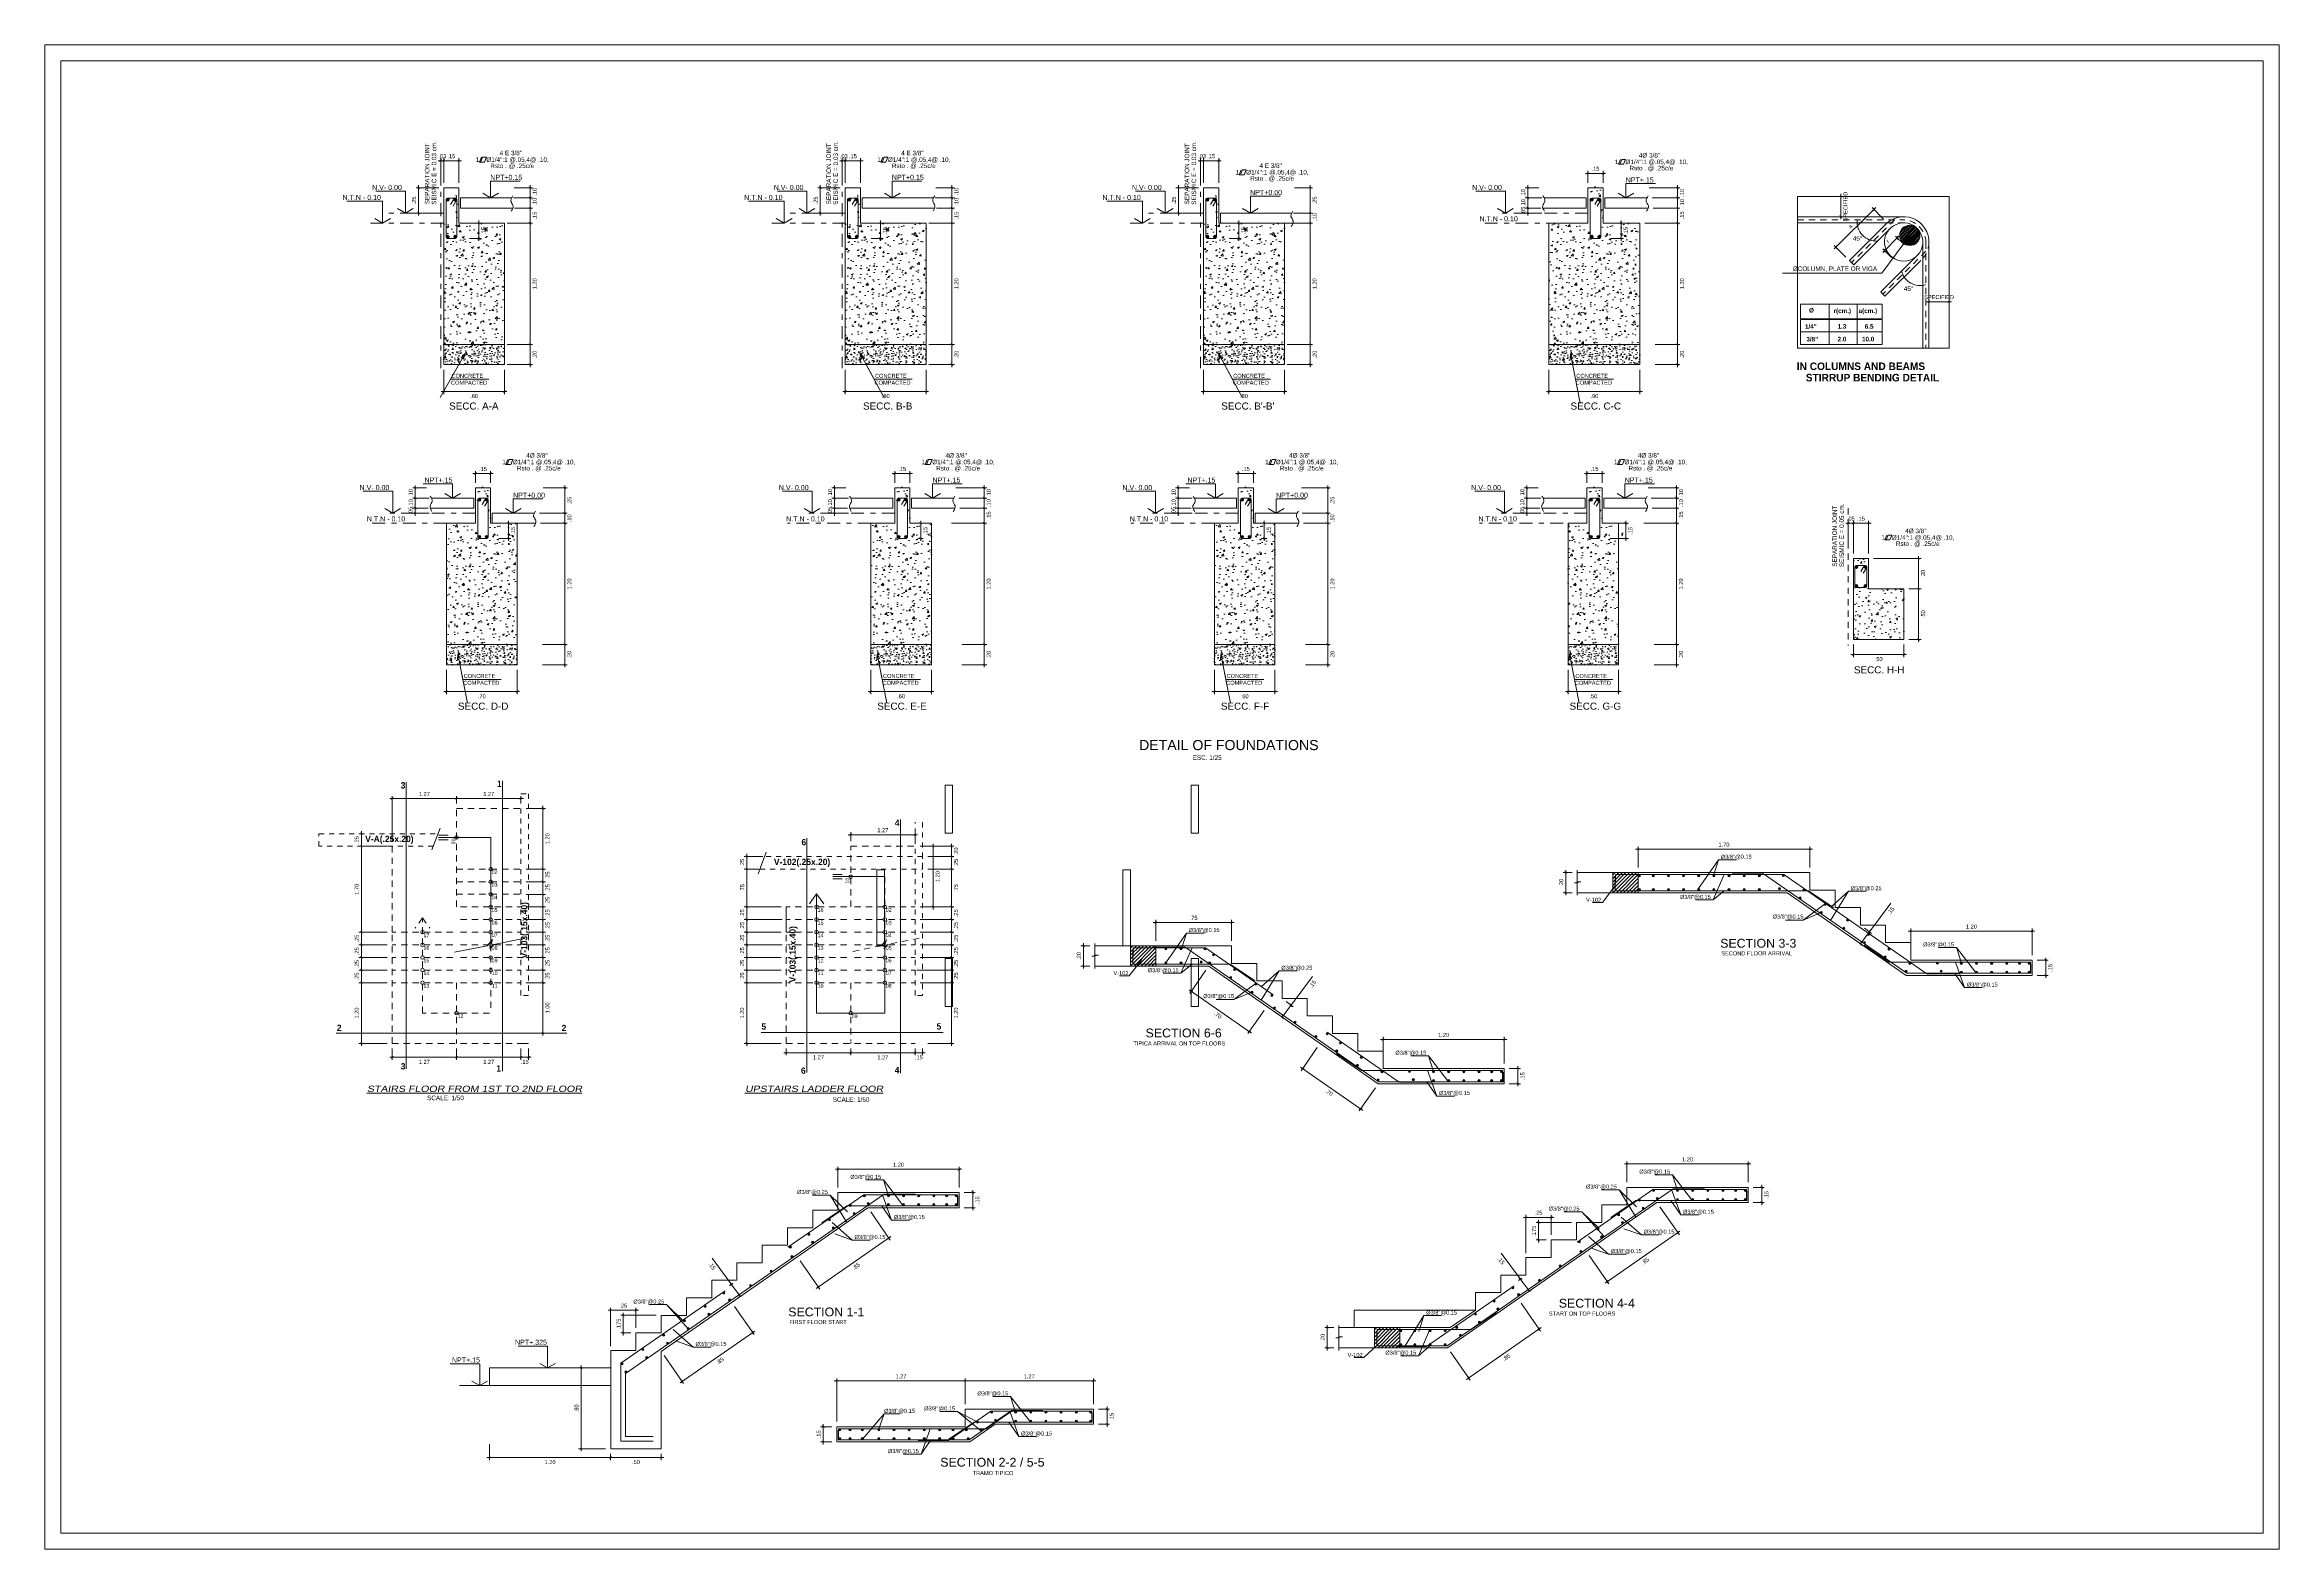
# Model space of a CAD drawing. Header units: millimetres. Extents: x -59 to 123, y 54 to 155.
# Drawn here: x -14.69 to 29.56, y 54.35 to 84.13 of the extents above; entities that cross this region are included whole.
import ezdxf
from ezdxf.enums import TextEntityAlignment as Align

# ---------------------------------------------------------------- set-up
doc = ezdxf.new("R2010")
doc.units = ezdxf.units.MM
for name, pattern in [('ACAD_ISO02W100', [15, 12, -3]), ('CONTINUA', [0]), ('DASHDOT', [25.4, 12.7, -6.35, 0, -6.35]), ('DASHED2', [0.375, 0.25, -0.125]), ('HIDDEN', [9.525, 6.35, -3.175]), ('HIDDEN2', [0.1875, 0.125, -0.0625]), ('RAYITAS', [0.375, 0.25, -0.125])]:
    doc.linetypes.add(name, pattern=pattern)
doc.layers.get('0').update_dxf_attribs({"lineweight": 9})
doc.layers.get('Defpoints').update_dxf_attribs({"lineweight": 0})
for name, color, linetype, lineweight in [('.pluma1', 7, 'Continuous', 9), ('ACERO', 150, 'CONTINUA', 40), ('COLUMNAS', 1, 'Continuous', 53), ('COTA', 4, 'Continuous', 9), ('COTAS', 8, 'Continuous', 5), ('DET-CORTE', 86, 'Continuous', 50), ('ESCALERA', 128, 'Continuous', 9), ('HP-Baranda', 2, 'Continuous', 0), ('MUROS', 7, 'Continuous', 80), ('niveles', 8, 'Continuous', 15), ('PLUMA 2 NUEVA', 7, 'Continuous', 25), ('pluma2', 4, 'Continuous', 20), ('proyecciones', 162, 'ACAD_ISO02W100', 9), ('TEXTO VIGAS', 2, 'Continuous', 20), ('TEXTOS', 3, 'Continuous', 0), ('textura', 253, 'Continuous', 0), ('VIGAS', 2, 'Continuous', 25), ('viguetas', 254, 'DASHED2', 9)]:
    doc.layers.add(name, color=color, linetype=linetype, lineweight=lineweight)
for name, color, linetype in [('A-COT', 8, 'Continuous'), ('A-PROY', 8, 'HIDDEN2'), ('TEXTO', 2, 'Continuous')]:
    doc.layers.add(name, color=color, linetype=linetype)
doc.styles.add('ARIAL', font='arial.ttf')
doc.styles.add('BOLD', font='Swis721 Lt BT Light.ttf', dxfattribs={"height": 2})
doc.styles.add('estilo1', font='arial.ttf')
doc.styles.add('Henry', font='GOTHICB.TTF')
doc.styles.add('LUIS', font='arial.ttf')
doc.styles.add('style1', font='arial.ttf', dxfattribs={"height": 0.1})
doc.dimstyles.new('luis', dxfattribs={"dimtxt": 0.08, "dimasz": 0.05, "dimexe": 0.05, "dimexo": 0.1, "dimgap": 0.05, "dimtad": 2, "dimzin": 4, "dimdsep": 46, "dimtxsty": 'LUIS', "dimblk": 'ARCHTICK', "dimcen": 2, "dimdle": 0.05, "dimclrd": 256, "dimclre": 256, "dimclrt": 56, "dimaunit": 1, "dimadec": 0, "dimazin": 0, "dimtfac": 1, "dimtix": 1, "dimtmove": 0, "dimatfit": 3, "dimfxl": 1, "dimlwd": -1, "dimlwe": -1, "dimarcsym": 0})

# ---------------------------------------------------------------- blocks, each defined once
blk = doc.blocks.new('_ArchTick')
at = {"color": 0, "linetype": 'ByBlock', "const_width": 0.15}
blk.add_lwpolyline([(-0.5, -0.5), (0.5, 0.5)], dxfattribs=at)
blk = doc.blocks.new('*D563')
at = {"layer": 'COTA', "transparency": 16777216}
for p, q in [((-6.786, 77.697), (-6.786, 77.215)), ((-5.586, 77.697), (-5.586, 77.215)), ((-6.836, 77.265), (-5.536, 77.265))]:
    blk.add_line(p, q, dxfattribs=at)
at = {"layer": 'Defpoints', "color": 0, "transparency": 16777216}
for p in [(-6.786, 77.797), (-5.586, 77.797), (-5.586, 77.265)]:
    blk.add_point(p, dxfattribs=at)
at = {"layer": 'COTA', "transparency": 16777216, "xscale": 0.05, "yscale": 0.05, "zscale": 0.05, "rotation": 180}
blk.add_blockref('_ArchTick', (-6.786, 77.265), dxfattribs=at)
at = {"layer": 'COTA', "transparency": 16777216, "xscale": 0.05, "yscale": 0.05, "zscale": 0.05}
blk.add_blockref('_ArchTick', (-5.586, 77.265), dxfattribs=at)
at = {"layer": 'COTA', "color": 56, "lineweight": 5, "transparency": 16777216, "insert": (-6.186, 77.174), "char_height": 0.08, "attachment_point": 5, "style": 'LUIS'}
blk.add_mtext('.60', dxfattribs=at)
blk = doc.blocks.new('*D564')
at = {"layer": 'COTA', "transparency": 16777216}
for p, q in [((-6.786, 81.397), (-6.786, 81.882)), ((-6.486, 81.397), (-6.486, 81.882)), ((-6.836, 81.832), (-6.436, 81.832))]:
    blk.add_line(p, q, dxfattribs=at)
at = {"layer": 'Defpoints', "color": 0, "transparency": 16777216}
for p in [(-6.486, 81.832), (-6.786, 81.297), (-6.486, 81.297)]:
    blk.add_point(p, dxfattribs=at)
at = {"layer": 'COTA', "transparency": 16777216, "xscale": 0.05, "yscale": 0.05, "zscale": 0.05, "rotation": 180}
blk.add_blockref('_ArchTick', (-6.786, 81.832), dxfattribs=at)
at = {"layer": 'COTA', "transparency": 16777216, "xscale": 0.05, "yscale": 0.05, "zscale": 0.05}
blk.add_blockref('_ArchTick', (-6.486, 81.832), dxfattribs=at)
at = {"layer": 'COTA', "color": 56, "lineweight": 5, "transparency": 16777216, "insert": (-6.636, 81.923), "char_height": 0.08, "attachment_point": 5, "style": 'LUIS'}
blk.add_mtext('.15', dxfattribs=at)
blk = doc.blocks.new('*D565')
at = {"layer": 'COTA', "transparency": 16777216}
for p, q in [((-6.846, 81.4), (-6.846, 81.882)), ((-6.786, 81.432), (-6.786, 81.882)), ((-6.846, 81.832), (-6.896, 81.832)), ((-6.786, 81.832), (-6.846, 81.832)), ((-6.786, 81.832), (-6.736, 81.832))]:
    blk.add_line(p, q, dxfattribs=at)
at = {"layer": 'Defpoints', "color": 0, "transparency": 16777216}
for p in [(-6.846, 81.832), (-6.846, 81.3), (-6.786, 81.332)]:
    blk.add_point(p, dxfattribs=at)
at = {"layer": 'COTA', "transparency": 16777216, "xscale": 0.05, "yscale": 0.05, "zscale": 0.05}
blk.add_blockref('_ArchTick', (-6.846, 81.832), dxfattribs=at)
at = {"layer": 'COTA', "transparency": 16777216, "xscale": 0.05, "yscale": 0.05, "zscale": 0.05, "rotation": 180}
blk.add_blockref('_ArchTick', (-6.786, 81.832), dxfattribs=at)
at = {"layer": 'COTA', "color": 56, "lineweight": 5, "transparency": 16777216, "insert": (-6.816, 81.923), "char_height": 0.08, "attachment_point": 5, "style": 'LUIS'}
blk.add_mtext('.03', dxfattribs=at)
blk = doc.blocks.new('*D566')
at = {"layer": 'COTA', "transparency": 16777216}
for p, q in [((-5.408, 81.097), (-5.027, 81.097)), ((-5.393, 81.297), (-5.027, 81.297)), ((-5.077, 81.347), (-5.077, 81.047))]:
    blk.add_line(p, q, dxfattribs=at)
at = {"layer": 'Defpoints', "color": 0, "transparency": 16777216}
for p in [(-5.508, 81.097), (-5.493, 81.297), (-5.077, 81.097)]:
    blk.add_point(p, dxfattribs=at)
at = {"layer": 'COTA', "transparency": 16777216, "xscale": 0.05, "yscale": 0.05, "zscale": 0.05}
for p, rotation in [((-5.077, 81.297), 90), ((-5.077, 81.097), 270)]:
    blk.add_blockref('_ArchTick', p, dxfattribs=dict(at, rotation=rotation))
at = {"layer": 'COTA', "color": 56, "lineweight": 5, "transparency": 16777216, "insert": (-4.986, 81.222), "char_height": 0.08, "attachment_point": 5, "rotation": 90, "style": 'LUIS'}
blk.add_mtext('.10', dxfattribs=at)
blk = doc.blocks.new('*D567')
at = {"layer": 'COTA', "transparency": 16777216}
for p, q in [((-5.408, 81.097), (-5.027, 81.097)), ((-5.077, 81.147), (-5.077, 80.847)), ((-5.383, 80.897), (-5.027, 80.897))]:
    blk.add_line(p, q, dxfattribs=at)
at = {"layer": 'Defpoints', "color": 0, "transparency": 16777216}
for p in [(-5.508, 81.097), (-5.483, 80.897), (-5.077, 80.897)]:
    blk.add_point(p, dxfattribs=at)
at = {"layer": 'COTA', "transparency": 16777216, "xscale": 0.05, "yscale": 0.05, "zscale": 0.05}
for p, rotation in [((-5.077, 81.097), 90), ((-5.077, 80.897), 270)]:
    blk.add_blockref('_ArchTick', p, dxfattribs=dict(at, rotation=rotation))
at = {"layer": 'COTA', "color": 56, "lineweight": 5, "transparency": 16777216, "insert": (-4.986, 81.022), "char_height": 0.08, "attachment_point": 5, "rotation": 90, "style": 'LUIS'}
blk.add_mtext('.10', dxfattribs=at)
blk = doc.blocks.new('*D568')
at = {"layer": 'COTA', "transparency": 16777216}
for p, q in [((-5.531, 80.597), (-5.027, 80.597)), ((-5.283, 80.897), (-5.027, 80.897)), ((-5.077, 80.947), (-5.077, 80.547))]:
    blk.add_line(p, q, dxfattribs=at)
at = {"layer": 'Defpoints', "color": 0, "transparency": 16777216}
for p in [(-5.631, 80.597), (-5.383, 80.897), (-5.077, 80.597)]:
    blk.add_point(p, dxfattribs=at)
at = {"layer": 'COTA', "transparency": 16777216, "xscale": 0.05, "yscale": 0.05, "zscale": 0.05}
for p, rotation in [((-5.077, 80.897), 90), ((-5.077, 80.597), 270)]:
    blk.add_blockref('_ArchTick', p, dxfattribs=dict(at, rotation=rotation))
at = {"layer": 'COTA', "color": 56, "lineweight": 5, "transparency": 16777216, "insert": (-4.986, 80.747), "char_height": 0.08, "attachment_point": 5, "rotation": 90, "style": 'LUIS'}
blk.add_mtext('.15', dxfattribs=at)
blk = doc.blocks.new('*D569')
at = {"layer": 'COTA', "transparency": 16777216}
for p, q in [((-5.531, 80.597), (-5.027, 80.597)), ((-5.077, 80.647), (-5.077, 78.147)), ((-5.395, 78.197), (-5.027, 78.197))]:
    blk.add_line(p, q, dxfattribs=at)
at = {"layer": 'Defpoints', "color": 0, "transparency": 16777216}
for p in [(-5.631, 80.597), (-5.495, 78.197), (-5.077, 78.197)]:
    blk.add_point(p, dxfattribs=at)
at = {"layer": 'COTA', "transparency": 16777216, "xscale": 0.05, "yscale": 0.05, "zscale": 0.05}
for p, rotation in [((-5.077, 80.597), 90), ((-5.077, 78.197), 270)]:
    blk.add_blockref('_ArchTick', p, dxfattribs=dict(at, rotation=rotation))
at = {"layer": 'COTA', "color": 56, "lineweight": 5, "transparency": 16777216, "insert": (-4.986, 79.397), "char_height": 0.08, "attachment_point": 5, "rotation": 90, "style": 'LUIS'}
blk.add_mtext('1.20', dxfattribs=at)
blk = doc.blocks.new('*D570')
at = {"layer": 'COTA', "transparency": 16777216}
for p, q in [((-5.531, 78.197), (-5.027, 78.197)), ((-5.077, 78.247), (-5.077, 77.747)), ((-5.531, 77.797), (-5.027, 77.797))]:
    blk.add_line(p, q, dxfattribs=at)
at = {"layer": 'Defpoints', "color": 0, "transparency": 16777216}
for p in [(-5.631, 78.197), (-5.631, 77.797), (-5.077, 77.797)]:
    blk.add_point(p, dxfattribs=at)
at = {"layer": 'COTA', "transparency": 16777216, "xscale": 0.05, "yscale": 0.05, "zscale": 0.05}
for p, rotation in [((-5.077, 78.197), 90), ((-5.077, 77.797), 270)]:
    blk.add_blockref('_ArchTick', p, dxfattribs=dict(at, rotation=rotation))
at = {"layer": 'COTA', "color": 56, "lineweight": 5, "transparency": 16777216, "insert": (-4.986, 77.997), "char_height": 0.08, "attachment_point": 5, "rotation": 90, "style": 'LUIS'}
blk.add_mtext('.20', dxfattribs=at)
blk = doc.blocks.new('*D571')
at = {"layer": 'COTA', "transparency": 16777216}
for p, q in [((-6.886, 81.297), (-7.333, 81.297)), ((-7.283, 81.347), (-7.283, 80.747)), ((-6.886, 80.797), (-7.333, 80.797))]:
    blk.add_line(p, q, dxfattribs=at)
at = {"layer": 'Defpoints', "color": 0, "transparency": 16777216}
for p in [(-6.786, 81.297), (-7.283, 80.797), (-6.786, 80.797)]:
    blk.add_point(p, dxfattribs=at)
at = {"layer": 'COTA', "transparency": 16777216, "xscale": 0.05, "yscale": 0.05, "zscale": 0.05}
for p, rotation in [((-7.283, 81.297), 90), ((-7.283, 80.797), 270)]:
    blk.add_blockref('_ArchTick', p, dxfattribs=dict(at, rotation=rotation))
at = {"layer": 'COTA', "color": 56, "lineweight": 5, "transparency": 16777216, "insert": (-7.374, 81.047), "char_height": 0.08, "attachment_point": 5, "rotation": 90, "style": 'LUIS'}
blk.add_mtext('.25', dxfattribs=at)
blk = doc.blocks.new('*D572')
at = {"layer": 'COTA', "transparency": 16777216}
for p, q in [((-6.186, 80.597), (-6.04, 80.597)), ((-6.09, 80.647), (-6.09, 80.247)), ((-6.276, 80.297), (-6.04, 80.297))]:
    blk.add_line(p, q, dxfattribs=at)
at = {"layer": 'Defpoints', "color": 0, "transparency": 16777216}
for p in [(-6.286, 80.597), (-6.376, 80.297), (-6.09, 80.297)]:
    blk.add_point(p, dxfattribs=at)
at = {"layer": 'COTA', "transparency": 16777216, "xscale": 0.05, "yscale": 0.05, "zscale": 0.05}
for p, rotation in [((-6.09, 80.597), 90), ((-6.09, 80.297), 270)]:
    blk.add_blockref('_ArchTick', p, dxfattribs=dict(at, rotation=rotation))
at = {"layer": 'COTA', "color": 56, "lineweight": 5, "transparency": 16777216, "insert": (-5.999, 80.447), "char_height": 0.08, "attachment_point": 5, "rotation": 90, "style": 'LUIS'}
blk.add_mtext('.15', dxfattribs=at)
blk = doc.blocks.new('*D573')
at = {"layer": 'COTA', "transparency": 16777216}
for p, q in [((1.166, 77.697), (1.166, 77.215)), ((2.766, 77.697), (2.766, 77.215)), ((1.116, 77.265), (2.816, 77.265))]:
    blk.add_line(p, q, dxfattribs=at)
at = {"layer": 'Defpoints', "color": 0, "transparency": 16777216}
for p in [(1.166, 77.797), (2.766, 77.797), (2.766, 77.265)]:
    blk.add_point(p, dxfattribs=at)
at = {"layer": 'COTA', "transparency": 16777216, "xscale": 0.05, "yscale": 0.05, "zscale": 0.05, "rotation": 180}
blk.add_blockref('_ArchTick', (1.166, 77.265), dxfattribs=at)
at = {"layer": 'COTA', "transparency": 16777216, "xscale": 0.05, "yscale": 0.05, "zscale": 0.05}
blk.add_blockref('_ArchTick', (2.766, 77.265), dxfattribs=at)
at = {"layer": 'COTA', "color": 56, "lineweight": 5, "transparency": 16777216, "insert": (1.966, 77.174), "char_height": 0.08, "attachment_point": 5, "style": 'LUIS'}
blk.add_mtext('.80', dxfattribs=at)
blk = doc.blocks.new('*D574')
at = {"layer": 'COTA', "transparency": 16777216}
for p, q in [((1.166, 81.397), (1.166, 81.882)), ((1.466, 81.397), (1.466, 81.882)), ((1.116, 81.832), (1.516, 81.832))]:
    blk.add_line(p, q, dxfattribs=at)
at = {"layer": 'Defpoints', "color": 0, "transparency": 16777216}
for p in [(1.466, 81.832), (1.166, 81.297), (1.466, 81.297)]:
    blk.add_point(p, dxfattribs=at)
at = {"layer": 'COTA', "transparency": 16777216, "xscale": 0.05, "yscale": 0.05, "zscale": 0.05, "rotation": 180}
blk.add_blockref('_ArchTick', (1.166, 81.832), dxfattribs=at)
at = {"layer": 'COTA', "transparency": 16777216, "xscale": 0.05, "yscale": 0.05, "zscale": 0.05}
blk.add_blockref('_ArchTick', (1.466, 81.832), dxfattribs=at)
at = {"layer": 'COTA', "color": 56, "lineweight": 5, "transparency": 16777216, "insert": (1.316, 81.923), "char_height": 0.08, "attachment_point": 5, "style": 'LUIS'}
blk.add_mtext('.15', dxfattribs=at)
blk = doc.blocks.new('*D575')
at = {"layer": 'COTA', "transparency": 16777216}
for p, q in [((1.106, 81.4), (1.106, 81.882)), ((1.166, 81.432), (1.166, 81.882)), ((1.106, 81.832), (1.056, 81.832)), ((1.166, 81.832), (1.106, 81.832)), ((1.166, 81.832), (1.216, 81.832))]:
    blk.add_line(p, q, dxfattribs=at)
at = {"layer": 'Defpoints', "color": 0, "transparency": 16777216}
for p in [(1.106, 81.832), (1.106, 81.3), (1.166, 81.332)]:
    blk.add_point(p, dxfattribs=at)
at = {"layer": 'COTA', "transparency": 16777216, "xscale": 0.05, "yscale": 0.05, "zscale": 0.05}
blk.add_blockref('_ArchTick', (1.106, 81.832), dxfattribs=at)
at = {"layer": 'COTA', "transparency": 16777216, "xscale": 0.05, "yscale": 0.05, "zscale": 0.05, "rotation": 180}
blk.add_blockref('_ArchTick', (1.166, 81.832), dxfattribs=at)
at = {"layer": 'COTA', "color": 56, "lineweight": 5, "transparency": 16777216, "insert": (1.136, 81.923), "char_height": 0.08, "attachment_point": 5, "style": 'LUIS'}
blk.add_mtext('.03', dxfattribs=at)
blk = doc.blocks.new('*D576')
at = {"layer": 'COTA', "transparency": 16777216}
for p, q in [((2.944, 81.097), (3.325, 81.097)), ((2.959, 81.297), (3.325, 81.297)), ((3.275, 81.347), (3.275, 81.047))]:
    blk.add_line(p, q, dxfattribs=at)
at = {"layer": 'Defpoints', "color": 0, "transparency": 16777216}
for p in [(2.844, 81.097), (2.859, 81.297), (3.275, 81.097)]:
    blk.add_point(p, dxfattribs=at)
at = {"layer": 'COTA', "transparency": 16777216, "xscale": 0.05, "yscale": 0.05, "zscale": 0.05}
for p, rotation in [((3.275, 81.297), 90), ((3.275, 81.097), 270)]:
    blk.add_blockref('_ArchTick', p, dxfattribs=dict(at, rotation=rotation))
at = {"layer": 'COTA', "color": 56, "lineweight": 5, "transparency": 16777216, "insert": (3.366, 81.222), "char_height": 0.08, "attachment_point": 5, "rotation": 90, "style": 'LUIS'}
blk.add_mtext('.10', dxfattribs=at)
blk = doc.blocks.new('*D577')
at = {"layer": 'COTA', "transparency": 16777216}
for p, q in [((2.944, 81.097), (3.325, 81.097)), ((3.275, 81.147), (3.275, 80.847)), ((2.969, 80.897), (3.325, 80.897))]:
    blk.add_line(p, q, dxfattribs=at)
at = {"layer": 'Defpoints', "color": 0, "transparency": 16777216}
for p in [(2.844, 81.097), (2.869, 80.897), (3.275, 80.897)]:
    blk.add_point(p, dxfattribs=at)
at = {"layer": 'COTA', "transparency": 16777216, "xscale": 0.05, "yscale": 0.05, "zscale": 0.05}
for p, rotation in [((3.275, 81.097), 90), ((3.275, 80.897), 270)]:
    blk.add_blockref('_ArchTick', p, dxfattribs=dict(at, rotation=rotation))
at = {"layer": 'COTA', "color": 56, "lineweight": 5, "transparency": 16777216, "insert": (3.366, 81.022), "char_height": 0.08, "attachment_point": 5, "rotation": 90, "style": 'LUIS'}
blk.add_mtext('.10', dxfattribs=at)
blk = doc.blocks.new('*D578')
at = {"layer": 'COTA', "transparency": 16777216}
for p, q in [((2.821, 80.597), (3.325, 80.597)), ((3.069, 80.897), (3.325, 80.897)), ((3.275, 80.947), (3.275, 80.547))]:
    blk.add_line(p, q, dxfattribs=at)
at = {"layer": 'Defpoints', "color": 0, "transparency": 16777216}
for p in [(2.721, 80.597), (2.969, 80.897), (3.275, 80.597)]:
    blk.add_point(p, dxfattribs=at)
at = {"layer": 'COTA', "transparency": 16777216, "xscale": 0.05, "yscale": 0.05, "zscale": 0.05}
for p, rotation in [((3.275, 80.897), 90), ((3.275, 80.597), 270)]:
    blk.add_blockref('_ArchTick', p, dxfattribs=dict(at, rotation=rotation))
at = {"layer": 'COTA', "color": 56, "lineweight": 5, "transparency": 16777216, "insert": (3.366, 80.747), "char_height": 0.08, "attachment_point": 5, "rotation": 90, "style": 'LUIS'}
blk.add_mtext('.15', dxfattribs=at)
blk = doc.blocks.new('*D579')
at = {"layer": 'COTA', "transparency": 16777216}
for p, q in [((2.821, 80.597), (3.325, 80.597)), ((3.275, 80.647), (3.275, 78.147)), ((2.957, 78.197), (3.325, 78.197))]:
    blk.add_line(p, q, dxfattribs=at)
at = {"layer": 'Defpoints', "color": 0, "transparency": 16777216}
for p in [(2.721, 80.597), (2.857, 78.197), (3.275, 78.197)]:
    blk.add_point(p, dxfattribs=at)
at = {"layer": 'COTA', "transparency": 16777216, "xscale": 0.05, "yscale": 0.05, "zscale": 0.05}
for p, rotation in [((3.275, 80.597), 90), ((3.275, 78.197), 270)]:
    blk.add_blockref('_ArchTick', p, dxfattribs=dict(at, rotation=rotation))
at = {"layer": 'COTA', "color": 56, "lineweight": 5, "transparency": 16777216, "insert": (3.366, 79.397), "char_height": 0.08, "attachment_point": 5, "rotation": 90, "style": 'LUIS'}
blk.add_mtext('1.20', dxfattribs=at)
blk = doc.blocks.new('*D580')
at = {"layer": 'COTA', "transparency": 16777216}
for p, q in [((2.821, 78.197), (3.325, 78.197)), ((3.275, 78.247), (3.275, 77.747)), ((2.821, 77.797), (3.325, 77.797))]:
    blk.add_line(p, q, dxfattribs=at)
at = {"layer": 'Defpoints', "color": 0, "transparency": 16777216}
for p in [(2.721, 78.197), (2.721, 77.797), (3.275, 77.797)]:
    blk.add_point(p, dxfattribs=at)
at = {"layer": 'COTA', "transparency": 16777216, "xscale": 0.05, "yscale": 0.05, "zscale": 0.05}
for p, rotation in [((3.275, 78.197), 90), ((3.275, 77.797), 270)]:
    blk.add_blockref('_ArchTick', p, dxfattribs=dict(at, rotation=rotation))
at = {"layer": 'COTA', "color": 56, "lineweight": 5, "transparency": 16777216, "insert": (3.366, 77.997), "char_height": 0.08, "attachment_point": 5, "rotation": 90, "style": 'LUIS'}
blk.add_mtext('.20', dxfattribs=at)
blk = doc.blocks.new('*D581')
at = {"layer": 'COTA', "transparency": 16777216}
for p, q in [((1.066, 81.297), (0.619, 81.297)), ((0.669, 81.347), (0.669, 80.747)), ((1.066, 80.797), (0.619, 80.797))]:
    blk.add_line(p, q, dxfattribs=at)
at = {"layer": 'Defpoints', "color": 0, "transparency": 16777216}
for p in [(1.166, 81.297), (0.669, 80.797), (1.166, 80.797)]:
    blk.add_point(p, dxfattribs=at)
at = {"layer": 'COTA', "transparency": 16777216, "xscale": 0.05, "yscale": 0.05, "zscale": 0.05}
for p, rotation in [((0.669, 81.297), 90), ((0.669, 80.797), 270)]:
    blk.add_blockref('_ArchTick', p, dxfattribs=dict(at, rotation=rotation))
at = {"layer": 'COTA', "color": 56, "lineweight": 5, "transparency": 16777216, "insert": (0.578, 81.047), "char_height": 0.08, "attachment_point": 5, "rotation": 90, "style": 'LUIS'}
blk.add_mtext('.25', dxfattribs=at)
blk = doc.blocks.new('*D582')
at = {"layer": 'COTA', "transparency": 16777216}
for p, q in [((1.766, 80.597), (1.912, 80.597)), ((1.862, 80.647), (1.862, 80.247)), ((1.676, 80.297), (1.912, 80.297))]:
    blk.add_line(p, q, dxfattribs=at)
at = {"layer": 'Defpoints', "color": 0, "transparency": 16777216}
for p in [(1.666, 80.597), (1.576, 80.297), (1.862, 80.297)]:
    blk.add_point(p, dxfattribs=at)
at = {"layer": 'COTA', "transparency": 16777216, "xscale": 0.05, "yscale": 0.05, "zscale": 0.05}
for p, rotation in [((1.862, 80.597), 90), ((1.862, 80.297), 270)]:
    blk.add_blockref('_ArchTick', p, dxfattribs=dict(at, rotation=rotation))
at = {"layer": 'COTA', "color": 56, "lineweight": 5, "transparency": 16777216, "insert": (1.953, 80.447), "char_height": 0.08, "attachment_point": 5, "rotation": 90, "style": 'LUIS'}
blk.add_mtext('.15', dxfattribs=at)
blk = doc.blocks.new('*D583')
at = {"layer": 'COTA', "transparency": 16777216}
for p, q in [((15.099, 77.697), (15.099, 77.215)), ((16.899, 77.697), (16.899, 77.215)), ((15.049, 77.265), (16.949, 77.265))]:
    blk.add_line(p, q, dxfattribs=at)
at = {"layer": 'Defpoints', "color": 0, "transparency": 16777216}
for p in [(15.099, 77.797), (16.899, 77.797), (16.899, 77.265)]:
    blk.add_point(p, dxfattribs=at)
at = {"layer": 'COTA', "transparency": 16777216, "xscale": 0.05, "yscale": 0.05, "zscale": 0.05, "rotation": 180}
blk.add_blockref('_ArchTick', (15.099, 77.265), dxfattribs=at)
at = {"layer": 'COTA', "transparency": 16777216, "xscale": 0.05, "yscale": 0.05, "zscale": 0.05}
blk.add_blockref('_ArchTick', (16.899, 77.265), dxfattribs=at)
at = {"layer": 'COTA', "color": 56, "lineweight": 5, "transparency": 16777216, "insert": (15.999, 77.174), "char_height": 0.08, "attachment_point": 5, "style": 'LUIS'}
blk.add_mtext('.90', dxfattribs=at)
blk = doc.blocks.new('*D584')
at = {"layer": 'COTA', "transparency": 16777216}
for p, q in [((15.821, 81.582), (16.221, 81.582)), ((15.871, 81.397), (15.871, 81.632)), ((16.171, 81.397), (16.171, 81.632))]:
    blk.add_line(p, q, dxfattribs=at)
at = {"layer": 'Defpoints', "color": 0, "transparency": 16777216}
for p in [(16.171, 81.582), (15.871, 81.297), (16.171, 81.297)]:
    blk.add_point(p, dxfattribs=at)
at = {"layer": 'COTA', "transparency": 16777216, "xscale": 0.05, "yscale": 0.05, "zscale": 0.05, "rotation": 180}
blk.add_blockref('_ArchTick', (15.871, 81.582), dxfattribs=at)
at = {"layer": 'COTA', "transparency": 16777216, "xscale": 0.05, "yscale": 0.05, "zscale": 0.05}
blk.add_blockref('_ArchTick', (16.171, 81.582), dxfattribs=at)
at = {"layer": 'COTA', "color": 56, "lineweight": 5, "transparency": 16777216, "insert": (16.021, 81.673), "char_height": 0.08, "attachment_point": 5, "style": 'LUIS'}
blk.add_mtext('.15', dxfattribs=at)
blk = doc.blocks.new('*D585')
at = {"layer": 'COTA', "transparency": 16777216}
for p, q in [((16.999, 80.597), (17.693, 80.597)), ((17.265, 80.897), (17.693, 80.897)), ((17.643, 80.547), (17.643, 80.947))]:
    blk.add_line(p, q, dxfattribs=at)
at = {"layer": 'Defpoints', "color": 0, "transparency": 16777216}
for p in [(16.899, 80.597), (17.165, 80.897), (17.643, 80.897)]:
    blk.add_point(p, dxfattribs=at)
at = {"layer": 'COTA', "transparency": 16777216, "xscale": 0.05, "yscale": 0.05, "zscale": 0.05}
for p, rotation in [((17.643, 80.897), 90), ((17.643, 80.597), 270)]:
    blk.add_blockref('_ArchTick', p, dxfattribs=dict(at, rotation=rotation))
at = {"layer": 'COTA', "color": 56, "lineweight": 5, "transparency": 16777216, "insert": (17.734, 80.754), "char_height": 0.08, "attachment_point": 5, "rotation": 90, "style": 'LUIS'}
blk.add_mtext('.15', dxfattribs=at)
blk = doc.blocks.new('*D586')
at = {"layer": 'COTA', "transparency": 16777216}
for p, q in [((17.24, 81.097), (17.693, 81.097)), ((17.643, 81.097), (17.643, 81.147)), ((17.643, 81.097), (17.643, 80.897)), ((17.165, 80.897), (17.693, 80.897)), ((17.643, 80.897), (17.643, 80.847))]:
    blk.add_line(p, q, dxfattribs=at)
at = {"layer": 'Defpoints', "color": 0, "transparency": 16777216}
for p in [(17.14, 81.097), (17.065, 80.897), (17.643, 80.897)]:
    blk.add_point(p, dxfattribs=at)
at = {"layer": 'COTA', "transparency": 16777216, "xscale": 0.05, "yscale": 0.05, "zscale": 0.05}
for p, rotation in [((17.643, 81.097), 270), ((17.643, 80.897), 90)]:
    blk.add_blockref('_ArchTick', p, dxfattribs=dict(at, rotation=rotation))
at = {"layer": 'COTA', "color": 56, "lineweight": 5, "transparency": 16777216, "insert": (17.734, 80.997), "char_height": 0.08, "attachment_point": 5, "rotation": 90, "style": 'LUIS'}
blk.add_mtext('.10', dxfattribs=at)
blk = doc.blocks.new('*D587')
at = {"layer": 'COTA', "transparency": 16777216}
for p, q in [((17.202, 80.597), (17.693, 80.597)), ((17.643, 80.647), (17.643, 78.147)), ((17.302, 78.197), (17.693, 78.197))]:
    blk.add_line(p, q, dxfattribs=at)
at = {"layer": 'Defpoints', "color": 0, "transparency": 16777216}
for p in [(17.102, 80.597), (17.202, 78.197), (17.643, 78.197)]:
    blk.add_point(p, dxfattribs=at)
at = {"layer": 'COTA', "transparency": 16777216, "xscale": 0.05, "yscale": 0.05, "zscale": 0.05}
for p, rotation in [((17.643, 80.597), 90), ((17.643, 78.197), 270)]:
    blk.add_blockref('_ArchTick', p, dxfattribs=dict(at, rotation=rotation))
at = {"layer": 'COTA', "color": 56, "lineweight": 5, "transparency": 16777216, "insert": (17.734, 79.397), "char_height": 0.08, "attachment_point": 5, "rotation": 90, "style": 'LUIS'}
blk.add_mtext('1.20', dxfattribs=at)
blk = doc.blocks.new('*D588')
at = {"layer": 'COTA', "transparency": 16777216}
for p, q in [((17.202, 78.197), (17.693, 78.197)), ((17.643, 78.247), (17.643, 77.747)), ((17.202, 77.797), (17.693, 77.797))]:
    blk.add_line(p, q, dxfattribs=at)
at = {"layer": 'Defpoints', "color": 0, "transparency": 16777216}
for p in [(17.102, 78.197), (17.102, 77.797), (17.643, 77.797)]:
    blk.add_point(p, dxfattribs=at)
at = {"layer": 'COTA', "transparency": 16777216, "xscale": 0.05, "yscale": 0.05, "zscale": 0.05}
for p, rotation in [((17.643, 78.197), 90), ((17.643, 77.797), 270)]:
    blk.add_blockref('_ArchTick', p, dxfattribs=dict(at, rotation=rotation))
at = {"layer": 'COTA', "color": 56, "lineweight": 5, "transparency": 16777216, "insert": (17.734, 77.997), "char_height": 0.08, "attachment_point": 5, "rotation": 90, "style": 'LUIS'}
blk.add_mtext('.20', dxfattribs=at)
blk = doc.blocks.new('*D589')
at = {"layer": 'COTA', "transparency": 16777216}
for p, q in [((16.43, 80.597), (16.577, 80.597)), ((16.527, 80.647), (16.527, 80.247)), ((16.341, 80.297), (16.577, 80.297))]:
    blk.add_line(p, q, dxfattribs=at)
at = {"layer": 'Defpoints', "color": 0, "transparency": 16777216}
for p in [(16.33, 80.597), (16.241, 80.297), (16.527, 80.297)]:
    blk.add_point(p, dxfattribs=at)
at = {"layer": 'COTA', "transparency": 16777216, "xscale": 0.05, "yscale": 0.05, "zscale": 0.05}
for p, rotation in [((16.527, 80.597), 90), ((16.527, 80.297), 270)]:
    blk.add_blockref('_ArchTick', p, dxfattribs=dict(at, rotation=rotation))
at = {"layer": 'COTA', "color": 56, "lineweight": 5, "transparency": 16777216, "insert": (16.617, 80.447), "char_height": 0.08, "attachment_point": 5, "rotation": 90, "style": 'LUIS'}
blk.add_mtext('.15', dxfattribs=at)
blk = doc.blocks.new('*D590')
at = {"layer": 'COTA', "transparency": 16777216}
for p, q in [((14.936, 80.897), (14.63, 80.897)), ((14.956, 80.797), (14.63, 80.797)), ((14.68, 80.897), (14.68, 80.947)), ((14.68, 80.897), (14.68, 80.797)), ((14.68, 80.797), (14.68, 80.747))]:
    blk.add_line(p, q, dxfattribs=at)
at = {"layer": 'Defpoints', "color": 0, "transparency": 16777216}
for p in [(14.68, 80.797), (15.036, 80.897), (15.056, 80.797)]:
    blk.add_point(p, dxfattribs=at)
at = {"layer": 'COTA', "transparency": 16777216, "xscale": 0.05, "yscale": 0.05, "zscale": 0.05}
for p, rotation in [((14.68, 80.897), 270), ((14.68, 80.797), 90)]:
    blk.add_blockref('_ArchTick', p, dxfattribs=dict(at, rotation=rotation))
at = {"layer": 'COTA', "color": 56, "lineweight": 5, "transparency": 16777216, "insert": (14.589, 80.847), "char_height": 0.08, "attachment_point": 5, "rotation": 90, "style": 'LUIS'}
blk.add_mtext('.05', dxfattribs=at)
blk = doc.blocks.new('*D591')
at = {"layer": 'COTA', "transparency": 16777216}
for p, q in [((17.082, 81.297), (17.693, 81.297)), ((17.14, 81.097), (17.693, 81.097)), ((17.643, 81.297), (17.643, 81.347)), ((17.643, 81.097), (17.643, 81.297)), ((17.643, 81.097), (17.643, 81.047))]:
    blk.add_line(p, q, dxfattribs=at)
at = {"layer": 'Defpoints', "color": 0, "transparency": 16777216}
for p in [(16.982, 81.297), (17.04, 81.097), (17.643, 81.297)]:
    blk.add_point(p, dxfattribs=at)
at = {"layer": 'COTA', "transparency": 16777216, "xscale": 0.05, "yscale": 0.05, "zscale": 0.05}
for p, rotation in [((17.643, 81.297), 270), ((17.643, 81.097), 90)]:
    blk.add_blockref('_ArchTick', p, dxfattribs=dict(at, rotation=rotation))
at = {"layer": 'COTA', "color": 56, "lineweight": 5, "transparency": 16777216, "insert": (17.734, 81.197), "char_height": 0.08, "attachment_point": 5, "rotation": 90, "style": 'LUIS'}
blk.add_mtext('.10', dxfattribs=at)
blk = doc.blocks.new('*D592')
at = {"layer": 'COTA', "transparency": 16777216}
for p, q in [((14.956, 81.097), (14.63, 81.097)), ((14.68, 81.097), (14.68, 81.147)), ((14.68, 80.897), (14.68, 81.097)), ((14.936, 80.897), (14.63, 80.897)), ((14.68, 80.897), (14.68, 80.847))]:
    blk.add_line(p, q, dxfattribs=at)
at = {"layer": 'Defpoints', "color": 0, "transparency": 16777216}
for p in [(14.68, 81.097), (15.056, 81.097), (15.036, 80.897)]:
    blk.add_point(p, dxfattribs=at)
at = {"layer": 'COTA', "transparency": 16777216, "xscale": 0.05, "yscale": 0.05, "zscale": 0.05}
for p, rotation in [((14.68, 81.097), 270), ((14.68, 80.897), 90)]:
    blk.add_blockref('_ArchTick', p, dxfattribs=dict(at, rotation=rotation))
at = {"layer": 'COTA', "color": 56, "lineweight": 5, "transparency": 16777216, "insert": (14.589, 80.997), "char_height": 0.08, "attachment_point": 5, "rotation": 90, "style": 'LUIS'}
blk.add_mtext('.10', dxfattribs=at)
blk = doc.blocks.new('*D593')
at = {"layer": 'COTA', "transparency": 16777216}
for p, q in [((14.902, 81.297), (14.63, 81.297)), ((14.956, 81.097), (14.63, 81.097)), ((14.68, 81.297), (14.68, 81.347)), ((14.68, 81.297), (14.68, 81.097)), ((14.68, 81.097), (14.68, 81.047))]:
    blk.add_line(p, q, dxfattribs=at)
at = {"layer": 'Defpoints', "color": 0, "transparency": 16777216}
for p in [(14.68, 81.097), (15.002, 81.297), (15.056, 81.097)]:
    blk.add_point(p, dxfattribs=at)
at = {"layer": 'COTA', "transparency": 16777216, "xscale": 0.05, "yscale": 0.05, "zscale": 0.05}
for p, rotation in [((14.68, 81.297), 270), ((14.68, 81.097), 90)]:
    blk.add_blockref('_ArchTick', p, dxfattribs=dict(at, rotation=rotation))
at = {"layer": 'COTA', "color": 56, "lineweight": 5, "transparency": 16777216, "insert": (14.589, 81.197), "char_height": 0.08, "attachment_point": 5, "rotation": 90, "style": 'LUIS'}
blk.add_mtext('.10', dxfattribs=at)
blk = doc.blocks.new('*D594')
at = {"layer": 'COTA', "transparency": 16777216}
for p, q in [((-6.733, 71.756), (-6.733, 71.274)), ((-5.333, 71.756), (-5.333, 71.274)), ((-6.783, 71.324), (-5.283, 71.324))]:
    blk.add_line(p, q, dxfattribs=at)
at = {"layer": 'Defpoints', "color": 0, "transparency": 16777216}
for p in [(-6.733, 71.856), (-5.333, 71.856), (-5.333, 71.324)]:
    blk.add_point(p, dxfattribs=at)
at = {"layer": 'COTA', "transparency": 16777216, "xscale": 0.05, "yscale": 0.05, "zscale": 0.05, "rotation": 180}
blk.add_blockref('_ArchTick', (-6.733, 71.324), dxfattribs=at)
at = {"layer": 'COTA', "transparency": 16777216, "xscale": 0.05, "yscale": 0.05, "zscale": 0.05}
blk.add_blockref('_ArchTick', (-5.333, 71.324), dxfattribs=at)
at = {"layer": 'COTA', "color": 56, "lineweight": 5, "transparency": 16777216, "insert": (-6.033, 71.233), "char_height": 0.08, "attachment_point": 5, "style": 'LUIS'}
blk.add_mtext('.70', dxfattribs=at)
blk = doc.blocks.new('*D595')
at = {"layer": 'COTA', "transparency": 16777216}
for p, q in [((-6.16, 75.456), (-6.16, 75.691)), ((-5.86, 75.456), (-5.86, 75.691)), ((-6.21, 75.641), (-5.81, 75.641))]:
    blk.add_line(p, q, dxfattribs=at)
at = {"layer": 'Defpoints', "color": 0, "transparency": 16777216}
for p in [(-6.16, 75.356), (-5.86, 75.641), (-5.86, 75.356)]:
    blk.add_point(p, dxfattribs=at)
at = {"layer": 'COTA', "transparency": 16777216, "xscale": 0.05, "yscale": 0.05, "zscale": 0.05, "rotation": 180}
blk.add_blockref('_ArchTick', (-6.16, 75.641), dxfattribs=at)
at = {"layer": 'COTA', "transparency": 16777216, "xscale": 0.05, "yscale": 0.05, "zscale": 0.05}
blk.add_blockref('_ArchTick', (-5.86, 75.641), dxfattribs=at)
at = {"layer": 'COTA', "color": 56, "lineweight": 5, "transparency": 16777216, "insert": (-6.01, 75.732), "char_height": 0.08, "attachment_point": 5, "style": 'LUIS'}
blk.add_mtext('.15', dxfattribs=at)
blk = doc.blocks.new('*D596')
at = {"layer": 'COTA', "transparency": 16777216}
for p, q in [((-4.792, 74.856), (-4.339, 74.856)), ((-4.389, 74.856), (-4.389, 74.906)), ((-4.389, 74.856), (-4.389, 74.656)), ((-4.867, 74.656), (-4.339, 74.656)), ((-4.389, 74.656), (-4.389, 74.606))]:
    blk.add_line(p, q, dxfattribs=at)
at = {"layer": 'Defpoints', "color": 0, "transparency": 16777216}
for p in [(-4.892, 74.856), (-4.967, 74.656), (-4.389, 74.656)]:
    blk.add_point(p, dxfattribs=at)
at = {"layer": 'COTA', "transparency": 16777216, "xscale": 0.05, "yscale": 0.05, "zscale": 0.05}
for p, rotation in [((-4.389, 74.856), 270), ((-4.389, 74.656), 90)]:
    blk.add_blockref('_ArchTick', p, dxfattribs=dict(at, rotation=rotation))
at = {"layer": 'COTA', "color": 56, "lineweight": 5, "transparency": 16777216, "insert": (-4.298, 74.756), "char_height": 0.08, "attachment_point": 5, "rotation": 90, "style": 'LUIS'}
blk.add_mtext('.10', dxfattribs=at)
blk = doc.blocks.new('*D597')
at = {"layer": 'COTA', "transparency": 16777216}
for p, q in [((-4.829, 74.656), (-4.339, 74.656)), ((-4.389, 74.706), (-4.389, 72.206)), ((-4.729, 72.256), (-4.339, 72.256))]:
    blk.add_line(p, q, dxfattribs=at)
at = {"layer": 'Defpoints', "color": 0, "transparency": 16777216}
for p in [(-4.929, 74.656), (-4.829, 72.256), (-4.389, 72.256)]:
    blk.add_point(p, dxfattribs=at)
at = {"layer": 'COTA', "transparency": 16777216, "xscale": 0.05, "yscale": 0.05, "zscale": 0.05}
for p, rotation in [((-4.389, 74.656), 90), ((-4.389, 72.256), 270)]:
    blk.add_blockref('_ArchTick', p, dxfattribs=dict(at, rotation=rotation))
at = {"layer": 'COTA', "color": 56, "lineweight": 5, "transparency": 16777216, "insert": (-4.298, 73.456), "char_height": 0.08, "attachment_point": 5, "rotation": 90, "style": 'LUIS'}
blk.add_mtext('1.20', dxfattribs=at)
blk = doc.blocks.new('*D598')
at = {"layer": 'COTA', "transparency": 16777216}
for p, q in [((-4.829, 72.256), (-4.339, 72.256)), ((-4.389, 72.306), (-4.389, 71.806)), ((-4.829, 71.856), (-4.339, 71.856))]:
    blk.add_line(p, q, dxfattribs=at)
at = {"layer": 'Defpoints', "color": 0, "transparency": 16777216}
for p in [(-4.929, 72.256), (-4.929, 71.856), (-4.389, 71.856)]:
    blk.add_point(p, dxfattribs=at)
at = {"layer": 'COTA', "transparency": 16777216, "xscale": 0.05, "yscale": 0.05, "zscale": 0.05}
for p, rotation in [((-4.389, 72.256), 90), ((-4.389, 71.856), 270)]:
    blk.add_blockref('_ArchTick', p, dxfattribs=dict(at, rotation=rotation))
at = {"layer": 'COTA', "color": 56, "lineweight": 5, "transparency": 16777216, "insert": (-4.298, 72.056), "char_height": 0.08, "attachment_point": 5, "rotation": 90, "style": 'LUIS'}
blk.add_mtext('.20', dxfattribs=at)
blk = doc.blocks.new('*D599')
at = {"layer": 'COTA', "transparency": 16777216}
for p, q in [((-5.691, 74.356), (-5.455, 74.356)), ((-5.601, 74.656), (-5.455, 74.656)), ((-5.505, 74.706), (-5.505, 74.306))]:
    blk.add_line(p, q, dxfattribs=at)
at = {"layer": 'Defpoints', "color": 0, "transparency": 16777216}
for p in [(-5.791, 74.356), (-5.701, 74.656), (-5.505, 74.356)]:
    blk.add_point(p, dxfattribs=at)
at = {"layer": 'COTA', "transparency": 16777216, "xscale": 0.05, "yscale": 0.05, "zscale": 0.05}
for p, rotation in [((-5.505, 74.656), 90), ((-5.505, 74.356), 270)]:
    blk.add_blockref('_ArchTick', p, dxfattribs=dict(at, rotation=rotation))
at = {"layer": 'COTA', "color": 56, "lineweight": 5, "transparency": 16777216, "insert": (-5.414, 74.506), "char_height": 0.08, "attachment_point": 5, "rotation": 90, "style": 'LUIS'}
blk.add_mtext('.15', dxfattribs=at)
blk = doc.blocks.new('*D600')
at = {"layer": 'COTA', "transparency": 16777216}
for p, q in [((-7.096, 74.956), (-7.401, 74.956)), ((-7.075, 74.856), (-7.401, 74.856)), ((-7.351, 74.956), (-7.351, 75.006)), ((-7.351, 74.956), (-7.351, 74.856)), ((-7.351, 74.856), (-7.351, 74.806))]:
    blk.add_line(p, q, dxfattribs=at)
at = {"layer": 'Defpoints', "color": 0, "transparency": 16777216}
for p in [(-7.351, 74.856), (-6.996, 74.956), (-6.975, 74.856)]:
    blk.add_point(p, dxfattribs=at)
at = {"layer": 'COTA', "transparency": 16777216, "xscale": 0.05, "yscale": 0.05, "zscale": 0.05}
for p, rotation in [((-7.351, 74.956), 270), ((-7.351, 74.856), 90)]:
    blk.add_blockref('_ArchTick', p, dxfattribs=dict(at, rotation=rotation))
at = {"layer": 'COTA', "color": 56, "lineweight": 5, "transparency": 16777216, "insert": (-7.442, 74.906), "char_height": 0.08, "attachment_point": 5, "rotation": 90, "style": 'LUIS'}
blk.add_mtext('.05', dxfattribs=at)
blk = doc.blocks.new('*D601')
at = {"layer": 'COTA', "transparency": 16777216}
for p, q in [((-4.82, 75.356), (-4.339, 75.356)), ((-4.389, 74.806), (-4.389, 75.406)), ((-4.892, 74.856), (-4.339, 74.856))]:
    blk.add_line(p, q, dxfattribs=at)
at = {"layer": 'Defpoints', "color": 0, "transparency": 16777216}
for p in [(-4.92, 75.356), (-4.389, 75.356), (-4.992, 74.856)]:
    blk.add_point(p, dxfattribs=at)
at = {"layer": 'COTA', "transparency": 16777216, "xscale": 0.05, "yscale": 0.05, "zscale": 0.05}
for p, rotation in [((-4.389, 75.356), 90), ((-4.389, 74.856), 270)]:
    blk.add_blockref('_ArchTick', p, dxfattribs=dict(at, rotation=rotation))
at = {"layer": 'COTA', "color": 56, "lineweight": 5, "transparency": 16777216, "insert": (-4.298, 75.106), "char_height": 0.08, "attachment_point": 5, "rotation": 90, "style": 'LUIS'}
blk.add_mtext('.25', dxfattribs=at)
blk = doc.blocks.new('*D602')
at = {"layer": 'COTA', "transparency": 16777216}
for p, q in [((-7.075, 75.156), (-7.401, 75.156)), ((-7.096, 74.956), (-7.401, 74.956)), ((-7.351, 75.156), (-7.351, 75.206)), ((-7.351, 74.956), (-7.351, 75.156)), ((-7.351, 74.956), (-7.351, 74.906))]:
    blk.add_line(p, q, dxfattribs=at)
at = {"layer": 'Defpoints', "color": 0, "transparency": 16777216}
for p in [(-7.351, 75.156), (-6.996, 74.956), (-6.975, 75.156)]:
    blk.add_point(p, dxfattribs=at)
at = {"layer": 'COTA', "transparency": 16777216, "xscale": 0.05, "yscale": 0.05, "zscale": 0.05}
for p, rotation in [((-7.351, 75.156), 270), ((-7.351, 74.956), 90)]:
    blk.add_blockref('_ArchTick', p, dxfattribs=dict(at, rotation=rotation))
at = {"layer": 'COTA', "color": 56, "lineweight": 5, "transparency": 16777216, "insert": (-7.442, 75.056), "char_height": 0.08, "attachment_point": 5, "rotation": 90, "style": 'LUIS'}
blk.add_mtext('.10', dxfattribs=at)
blk = doc.blocks.new('*D603')
at = {"layer": 'COTA', "transparency": 16777216}
for p, q in [((-7.129, 75.356), (-7.401, 75.356)), ((-7.351, 75.356), (-7.351, 75.406)), ((-7.351, 75.356), (-7.351, 75.156)), ((-7.075, 75.156), (-7.401, 75.156)), ((-7.351, 75.156), (-7.351, 75.106))]:
    blk.add_line(p, q, dxfattribs=at)
at = {"layer": 'Defpoints', "color": 0, "transparency": 16777216}
for p in [(-7.029, 75.356), (-7.351, 75.156), (-6.975, 75.156)]:
    blk.add_point(p, dxfattribs=at)
at = {"layer": 'COTA', "transparency": 16777216, "xscale": 0.05, "yscale": 0.05, "zscale": 0.05}
for p, rotation in [((-7.351, 75.356), 270), ((-7.351, 75.156), 90)]:
    blk.add_blockref('_ArchTick', p, dxfattribs=dict(at, rotation=rotation))
at = {"layer": 'COTA', "color": 56, "lineweight": 5, "transparency": 16777216, "insert": (-7.442, 75.256), "char_height": 0.08, "attachment_point": 5, "rotation": 90, "style": 'LUIS'}
blk.add_mtext('.10', dxfattribs=at)
blk = doc.blocks.new('*D604')
at = {"layer": 'COTA', "transparency": 16777216}
for p, q in [((8.26, 77.697), (8.26, 77.215)), ((9.86, 77.697), (9.86, 77.215)), ((8.21, 77.265), (9.91, 77.265))]:
    blk.add_line(p, q, dxfattribs=at)
at = {"layer": 'Defpoints', "color": 0, "transparency": 16777216}
for p in [(8.26, 77.797), (9.86, 77.797), (9.86, 77.265)]:
    blk.add_point(p, dxfattribs=at)
at = {"layer": 'COTA', "transparency": 16777216, "xscale": 0.05, "yscale": 0.05, "zscale": 0.05, "rotation": 180}
blk.add_blockref('_ArchTick', (8.26, 77.265), dxfattribs=at)
at = {"layer": 'COTA', "transparency": 16777216, "xscale": 0.05, "yscale": 0.05, "zscale": 0.05}
blk.add_blockref('_ArchTick', (9.86, 77.265), dxfattribs=at)
at = {"layer": 'COTA', "color": 56, "lineweight": 5, "transparency": 16777216, "insert": (9.06, 77.174), "char_height": 0.08, "attachment_point": 5, "style": 'LUIS'}
blk.add_mtext('.80', dxfattribs=at)
blk = doc.blocks.new('*D605')
at = {"layer": 'COTA', "transparency": 16777216}
for p, q in [((8.26, 81.397), (8.26, 81.882)), ((8.56, 81.397), (8.56, 81.882)), ((8.21, 81.832), (8.61, 81.832))]:
    blk.add_line(p, q, dxfattribs=at)
at = {"layer": 'Defpoints', "color": 0, "transparency": 16777216}
for p in [(8.56, 81.832), (8.26, 81.297), (8.56, 81.297)]:
    blk.add_point(p, dxfattribs=at)
at = {"layer": 'COTA', "transparency": 16777216, "xscale": 0.05, "yscale": 0.05, "zscale": 0.05, "rotation": 180}
blk.add_blockref('_ArchTick', (8.26, 81.832), dxfattribs=at)
at = {"layer": 'COTA', "transparency": 16777216, "xscale": 0.05, "yscale": 0.05, "zscale": 0.05}
blk.add_blockref('_ArchTick', (8.56, 81.832), dxfattribs=at)
at = {"layer": 'COTA', "color": 56, "lineweight": 5, "transparency": 16777216, "insert": (8.41, 81.923), "char_height": 0.08, "attachment_point": 5, "style": 'LUIS'}
blk.add_mtext('.15', dxfattribs=at)
blk = doc.blocks.new('*D606')
at = {"layer": 'COTA', "transparency": 16777216}
for p, q in [((8.2, 81.4), (8.2, 81.882)), ((8.26, 81.432), (8.26, 81.882)), ((8.2, 81.832), (8.15, 81.832)), ((8.26, 81.832), (8.2, 81.832)), ((8.26, 81.832), (8.31, 81.832))]:
    blk.add_line(p, q, dxfattribs=at)
at = {"layer": 'Defpoints', "color": 0, "transparency": 16777216}
for p in [(8.2, 81.832), (8.2, 81.3), (8.26, 81.332)]:
    blk.add_point(p, dxfattribs=at)
at = {"layer": 'COTA', "transparency": 16777216, "xscale": 0.05, "yscale": 0.05, "zscale": 0.05}
blk.add_blockref('_ArchTick', (8.2, 81.832), dxfattribs=at)
at = {"layer": 'COTA', "transparency": 16777216, "xscale": 0.05, "yscale": 0.05, "zscale": 0.05, "rotation": 180}
blk.add_blockref('_ArchTick', (8.26, 81.832), dxfattribs=at)
at = {"layer": 'COTA', "color": 56, "lineweight": 5, "transparency": 16777216, "insert": (8.23, 81.923), "char_height": 0.08, "attachment_point": 5, "style": 'LUIS'}
blk.add_mtext('.03', dxfattribs=at)
blk = doc.blocks.new('*D607')
at = {"layer": 'COTA', "transparency": 16777216}
for p, q in [((10.038, 80.797), (10.42, 80.797)), ((10.063, 80.597), (10.42, 80.597)), ((10.37, 80.847), (10.37, 80.547))]:
    blk.add_line(p, q, dxfattribs=at)
at = {"layer": 'Defpoints', "color": 0, "transparency": 16777216}
for p in [(9.938, 80.797), (9.963, 80.597), (10.37, 80.597)]:
    blk.add_point(p, dxfattribs=at)
at = {"layer": 'COTA', "transparency": 16777216, "xscale": 0.05, "yscale": 0.05, "zscale": 0.05}
for p, rotation in [((10.37, 80.797), 90), ((10.37, 80.597), 270)]:
    blk.add_blockref('_ArchTick', p, dxfattribs=dict(at, rotation=rotation))
at = {"layer": 'COTA', "color": 56, "lineweight": 5, "transparency": 16777216, "insert": (10.46, 80.722), "char_height": 0.08, "attachment_point": 5, "rotation": 90, "style": 'LUIS'}
blk.add_mtext('.10', dxfattribs=at)
blk = doc.blocks.new('*D608')
at = {"layer": 'COTA', "transparency": 16777216}
for p, q in [((9.915, 80.597), (10.42, 80.597)), ((10.37, 80.647), (10.37, 78.147)), ((10.051, 78.197), (10.42, 78.197))]:
    blk.add_line(p, q, dxfattribs=at)
at = {"layer": 'Defpoints', "color": 0, "transparency": 16777216}
for p in [(9.815, 80.597), (9.951, 78.197), (10.37, 78.197)]:
    blk.add_point(p, dxfattribs=at)
at = {"layer": 'COTA', "transparency": 16777216, "xscale": 0.05, "yscale": 0.05, "zscale": 0.05}
for p, rotation in [((10.37, 80.597), 90), ((10.37, 78.197), 270)]:
    blk.add_blockref('_ArchTick', p, dxfattribs=dict(at, rotation=rotation))
at = {"layer": 'COTA', "color": 56, "lineweight": 5, "transparency": 16777216, "insert": (10.46, 79.397), "char_height": 0.08, "attachment_point": 5, "rotation": 90, "style": 'LUIS'}
blk.add_mtext('1.20', dxfattribs=at)
blk = doc.blocks.new('*D609')
at = {"layer": 'COTA', "transparency": 16777216}
for p, q in [((9.915, 78.197), (10.42, 78.197)), ((10.37, 78.247), (10.37, 77.747)), ((9.915, 77.797), (10.42, 77.797))]:
    blk.add_line(p, q, dxfattribs=at)
at = {"layer": 'Defpoints', "color": 0, "transparency": 16777216}
for p in [(9.815, 78.197), (9.815, 77.797), (10.37, 77.797)]:
    blk.add_point(p, dxfattribs=at)
at = {"layer": 'COTA', "transparency": 16777216, "xscale": 0.05, "yscale": 0.05, "zscale": 0.05}
for p, rotation in [((10.37, 78.197), 90), ((10.37, 77.797), 270)]:
    blk.add_blockref('_ArchTick', p, dxfattribs=dict(at, rotation=rotation))
at = {"layer": 'COTA', "color": 56, "lineweight": 5, "transparency": 16777216, "insert": (10.46, 77.997), "char_height": 0.08, "attachment_point": 5, "rotation": 90, "style": 'LUIS'}
blk.add_mtext('.20', dxfattribs=at)
blk = doc.blocks.new('*D610')
at = {"layer": 'COTA', "transparency": 16777216}
for p, q in [((8.16, 81.297), (7.713, 81.297)), ((7.763, 81.347), (7.763, 80.747)), ((8.16, 80.797), (7.713, 80.797))]:
    blk.add_line(p, q, dxfattribs=at)
at = {"layer": 'Defpoints', "color": 0, "transparency": 16777216}
for p in [(8.26, 81.297), (7.763, 80.797), (8.26, 80.797)]:
    blk.add_point(p, dxfattribs=at)
at = {"layer": 'COTA', "transparency": 16777216, "xscale": 0.05, "yscale": 0.05, "zscale": 0.05}
for p, rotation in [((7.763, 81.297), 90), ((7.763, 80.797), 270)]:
    blk.add_blockref('_ArchTick', p, dxfattribs=dict(at, rotation=rotation))
at = {"layer": 'COTA', "color": 56, "lineweight": 5, "transparency": 16777216, "insert": (7.673, 81.047), "char_height": 0.08, "attachment_point": 5, "rotation": 90, "style": 'LUIS'}
blk.add_mtext('.25', dxfattribs=at)
blk = doc.blocks.new('*D611')
at = {"layer": 'COTA', "transparency": 16777216}
for p, q in [((8.86, 80.597), (9.006, 80.597)), ((8.956, 80.647), (8.956, 80.247)), ((8.77, 80.297), (9.006, 80.297))]:
    blk.add_line(p, q, dxfattribs=at)
at = {"layer": 'Defpoints', "color": 0, "transparency": 16777216}
for p in [(8.76, 80.597), (8.67, 80.297), (8.956, 80.297)]:
    blk.add_point(p, dxfattribs=at)
at = {"layer": 'COTA', "transparency": 16777216, "xscale": 0.05, "yscale": 0.05, "zscale": 0.05}
for p, rotation in [((8.956, 80.597), 90), ((8.956, 80.297), 270)]:
    blk.add_blockref('_ArchTick', p, dxfattribs=dict(at, rotation=rotation))
at = {"layer": 'COTA', "color": 56, "lineweight": 5, "transparency": 16777216, "insert": (9.047, 80.447), "char_height": 0.08, "attachment_point": 5, "rotation": 90, "style": 'LUIS'}
blk.add_mtext('.15', dxfattribs=at)
blk = doc.blocks.new('*D612')
at = {"layer": 'COTA', "transparency": 16777216}
for p, q in [((10.059, 81.297), (10.42, 81.297)), ((10.37, 80.747), (10.37, 81.347)), ((10.038, 80.797), (10.42, 80.797))]:
    blk.add_line(p, q, dxfattribs=at)
at = {"layer": 'Defpoints', "color": 0, "transparency": 16777216}
for p in [(9.959, 81.297), (10.37, 81.297), (9.938, 80.797)]:
    blk.add_point(p, dxfattribs=at)
at = {"layer": 'COTA', "transparency": 16777216, "xscale": 0.05, "yscale": 0.05, "zscale": 0.05}
for p, rotation in [((10.37, 81.297), 90), ((10.37, 80.797), 270)]:
    blk.add_blockref('_ArchTick', p, dxfattribs=dict(at, rotation=rotation))
at = {"layer": 'COTA', "color": 56, "lineweight": 5, "transparency": 16777216, "insert": (10.46, 81.047), "char_height": 0.08, "attachment_point": 5, "rotation": 90, "style": 'LUIS'}
blk.add_mtext('.25', dxfattribs=at)
blk = doc.blocks.new('*D613')
at = {"layer": 'COTA', "transparency": 16777216}
for p, q in [((1.67, 71.756), (1.67, 71.274)), ((2.87, 71.756), (2.87, 71.274)), ((1.62, 71.324), (2.92, 71.324))]:
    blk.add_line(p, q, dxfattribs=at)
at = {"layer": 'Defpoints', "color": 0, "transparency": 16777216}
for p in [(1.67, 71.856), (2.87, 71.856), (2.87, 71.324)]:
    blk.add_point(p, dxfattribs=at)
at = {"layer": 'COTA', "transparency": 16777216, "xscale": 0.05, "yscale": 0.05, "zscale": 0.05, "rotation": 180}
blk.add_blockref('_ArchTick', (1.67, 71.324), dxfattribs=at)
at = {"layer": 'COTA', "transparency": 16777216, "xscale": 0.05, "yscale": 0.05, "zscale": 0.05}
blk.add_blockref('_ArchTick', (2.87, 71.324), dxfattribs=at)
at = {"layer": 'COTA', "color": 56, "lineweight": 5, "transparency": 16777216, "insert": (2.27, 71.233), "char_height": 0.08, "attachment_point": 5, "style": 'LUIS'}
blk.add_mtext('.60', dxfattribs=at)
blk = doc.blocks.new('*D614')
at = {"layer": 'COTA', "transparency": 16777216}
for p, q in [((2.143, 75.456), (2.143, 75.691)), ((2.443, 75.456), (2.443, 75.691)), ((2.093, 75.641), (2.493, 75.641))]:
    blk.add_line(p, q, dxfattribs=at)
at = {"layer": 'Defpoints', "color": 0, "transparency": 16777216}
for p in [(2.143, 75.356), (2.443, 75.641), (2.443, 75.356)]:
    blk.add_point(p, dxfattribs=at)
at = {"layer": 'COTA', "transparency": 16777216, "xscale": 0.05, "yscale": 0.05, "zscale": 0.05, "rotation": 180}
blk.add_blockref('_ArchTick', (2.143, 75.641), dxfattribs=at)
at = {"layer": 'COTA', "transparency": 16777216, "xscale": 0.05, "yscale": 0.05, "zscale": 0.05}
blk.add_blockref('_ArchTick', (2.443, 75.641), dxfattribs=at)
at = {"layer": 'COTA', "color": 56, "lineweight": 5, "transparency": 16777216, "insert": (2.293, 75.732), "char_height": 0.08, "attachment_point": 5, "style": 'LUIS'}
blk.add_mtext('.15', dxfattribs=at)
blk = doc.blocks.new('*D615')
at = {"layer": 'COTA', "transparency": 16777216}
for p, q in [((3.536, 74.956), (3.965, 74.956)), ((3.915, 74.606), (3.915, 75.006)), ((3.27, 74.656), (3.965, 74.656))]:
    blk.add_line(p, q, dxfattribs=at)
at = {"layer": 'Defpoints', "color": 0, "transparency": 16777216}
for p in [(3.436, 74.956), (3.915, 74.956), (3.17, 74.656)]:
    blk.add_point(p, dxfattribs=at)
at = {"layer": 'COTA', "transparency": 16777216, "xscale": 0.05, "yscale": 0.05, "zscale": 0.05}
for p, rotation in [((3.915, 74.956), 90), ((3.915, 74.656), 270)]:
    blk.add_blockref('_ArchTick', p, dxfattribs=dict(at, rotation=rotation))
at = {"layer": 'COTA', "color": 56, "lineweight": 5, "transparency": 16777216, "insert": (4.005, 74.813), "char_height": 0.08, "attachment_point": 5, "rotation": 90, "style": 'LUIS'}
blk.add_mtext('.15', dxfattribs=at)
blk = doc.blocks.new('*D616')
at = {"layer": 'COTA', "transparency": 16777216}
for p, q in [((3.436, 74.956), (3.965, 74.956)), ((3.511, 75.156), (3.965, 75.156)), ((3.915, 75.156), (3.915, 75.206)), ((3.915, 75.156), (3.915, 74.956)), ((3.915, 74.956), (3.915, 74.906))]:
    blk.add_line(p, q, dxfattribs=at)
at = {"layer": 'Defpoints', "color": 0, "transparency": 16777216}
for p in [(3.336, 74.956), (3.411, 75.156), (3.915, 74.956)]:
    blk.add_point(p, dxfattribs=at)
at = {"layer": 'COTA', "transparency": 16777216, "xscale": 0.05, "yscale": 0.05, "zscale": 0.05}
for p, rotation in [((3.915, 75.156), 270), ((3.915, 74.956), 90)]:
    blk.add_blockref('_ArchTick', p, dxfattribs=dict(at, rotation=rotation))
at = {"layer": 'COTA', "color": 56, "lineweight": 5, "transparency": 16777216, "insert": (4.005, 75.056), "char_height": 0.08, "attachment_point": 5, "rotation": 90, "style": 'LUIS'}
blk.add_mtext('.10', dxfattribs=at)
blk = doc.blocks.new('*D617')
at = {"layer": 'COTA', "transparency": 16777216}
for p, q in [((3.474, 74.656), (3.965, 74.656)), ((3.915, 74.706), (3.915, 72.206)), ((3.574, 72.256), (3.965, 72.256))]:
    blk.add_line(p, q, dxfattribs=at)
at = {"layer": 'Defpoints', "color": 0, "transparency": 16777216}
for p in [(3.374, 74.656), (3.474, 72.256), (3.915, 72.256)]:
    blk.add_point(p, dxfattribs=at)
at = {"layer": 'COTA', "transparency": 16777216, "xscale": 0.05, "yscale": 0.05, "zscale": 0.05}
for p, rotation in [((3.915, 74.656), 90), ((3.915, 72.256), 270)]:
    blk.add_blockref('_ArchTick', p, dxfattribs=dict(at, rotation=rotation))
at = {"layer": 'COTA', "color": 56, "lineweight": 5, "transparency": 16777216, "insert": (4.005, 73.456), "char_height": 0.08, "attachment_point": 5, "rotation": 90, "style": 'LUIS'}
blk.add_mtext('1.20', dxfattribs=at)
blk = doc.blocks.new('*D618')
at = {"layer": 'COTA', "transparency": 16777216}
for p, q in [((3.474, 72.256), (3.965, 72.256)), ((3.915, 72.306), (3.915, 71.806)), ((3.474, 71.856), (3.965, 71.856))]:
    blk.add_line(p, q, dxfattribs=at)
at = {"layer": 'Defpoints', "color": 0, "transparency": 16777216}
for p in [(3.374, 72.256), (3.374, 71.856), (3.915, 71.856)]:
    blk.add_point(p, dxfattribs=at)
at = {"layer": 'COTA', "transparency": 16777216, "xscale": 0.05, "yscale": 0.05, "zscale": 0.05}
for p, rotation in [((3.915, 72.256), 90), ((3.915, 71.856), 270)]:
    blk.add_blockref('_ArchTick', p, dxfattribs=dict(at, rotation=rotation))
at = {"layer": 'COTA', "color": 56, "lineweight": 5, "transparency": 16777216, "insert": (4.005, 72.056), "char_height": 0.08, "attachment_point": 5, "rotation": 90, "style": 'LUIS'}
blk.add_mtext('.20', dxfattribs=at)
blk = doc.blocks.new('*D619')
at = {"layer": 'COTA', "transparency": 16777216}
for p, q in [((2.612, 74.356), (2.708, 74.356)), ((2.658, 74.706), (2.658, 74.306)), ((2.702, 74.656), (2.708, 74.656))]:
    blk.add_line(p, q, dxfattribs=at)
at = {"layer": 'Defpoints', "color": 0, "transparency": 16777216}
for p in [(2.512, 74.356), (2.602, 74.656), (2.658, 74.356)]:
    blk.add_point(p, dxfattribs=at)
at = {"layer": 'COTA', "transparency": 16777216, "xscale": 0.05, "yscale": 0.05, "zscale": 0.05}
for p, rotation in [((2.658, 74.656), 90), ((2.658, 74.356), 270)]:
    blk.add_blockref('_ArchTick', p, dxfattribs=dict(at, rotation=rotation))
at = {"layer": 'COTA', "color": 56, "lineweight": 5, "transparency": 16777216, "insert": (2.749, 74.506), "char_height": 0.08, "attachment_point": 5, "rotation": 90, "style": 'LUIS'}
blk.add_mtext('.15', dxfattribs=at)
blk = doc.blocks.new('*D620')
at = {"layer": 'COTA', "transparency": 16777216}
for p, q in [((1.207, 74.956), (0.902, 74.956)), ((1.228, 74.856), (0.902, 74.856)), ((0.952, 74.956), (0.952, 75.006)), ((0.952, 74.956), (0.952, 74.856)), ((0.952, 74.856), (0.952, 74.806))]:
    blk.add_line(p, q, dxfattribs=at)
at = {"layer": 'Defpoints', "color": 0, "transparency": 16777216}
for p in [(0.952, 74.856), (1.307, 74.956), (1.328, 74.856)]:
    blk.add_point(p, dxfattribs=at)
at = {"layer": 'COTA', "transparency": 16777216, "xscale": 0.05, "yscale": 0.05, "zscale": 0.05}
for p, rotation in [((0.952, 74.956), 270), ((0.952, 74.856), 90)]:
    blk.add_blockref('_ArchTick', p, dxfattribs=dict(at, rotation=rotation))
at = {"layer": 'COTA', "color": 56, "lineweight": 5, "transparency": 16777216, "insert": (0.861, 74.906), "char_height": 0.08, "attachment_point": 5, "rotation": 90, "style": 'LUIS'}
blk.add_mtext('.05', dxfattribs=at)
blk = doc.blocks.new('*D621')
at = {"layer": 'COTA', "transparency": 16777216}
for p, q in [((3.354, 75.356), (3.965, 75.356)), ((3.915, 75.356), (3.915, 75.406)), ((3.915, 75.156), (3.915, 75.356)), ((3.411, 75.156), (3.965, 75.156)), ((3.915, 75.156), (3.915, 75.106))]:
    blk.add_line(p, q, dxfattribs=at)
at = {"layer": 'Defpoints', "color": 0, "transparency": 16777216}
for p in [(3.254, 75.356), (3.915, 75.356), (3.311, 75.156)]:
    blk.add_point(p, dxfattribs=at)
at = {"layer": 'COTA', "transparency": 16777216, "xscale": 0.05, "yscale": 0.05, "zscale": 0.05}
for p, rotation in [((3.915, 75.356), 270), ((3.915, 75.156), 90)]:
    blk.add_blockref('_ArchTick', p, dxfattribs=dict(at, rotation=rotation))
at = {"layer": 'COTA', "color": 56, "lineweight": 5, "transparency": 16777216, "insert": (4.005, 75.256), "char_height": 0.08, "attachment_point": 5, "rotation": 90, "style": 'LUIS'}
blk.add_mtext('.10', dxfattribs=at)
blk = doc.blocks.new('*D622')
at = {"layer": 'COTA', "transparency": 16777216}
for p, q in [((1.228, 75.156), (0.902, 75.156)), ((1.207, 74.956), (0.902, 74.956)), ((0.952, 75.156), (0.952, 75.206)), ((0.952, 74.956), (0.952, 75.156)), ((0.952, 74.956), (0.952, 74.906))]:
    blk.add_line(p, q, dxfattribs=at)
at = {"layer": 'Defpoints', "color": 0, "transparency": 16777216}
for p in [(0.952, 75.156), (1.307, 74.956), (1.328, 75.156)]:
    blk.add_point(p, dxfattribs=at)
at = {"layer": 'COTA', "transparency": 16777216, "xscale": 0.05, "yscale": 0.05, "zscale": 0.05}
for p, rotation in [((0.952, 75.156), 270), ((0.952, 74.956), 90)]:
    blk.add_blockref('_ArchTick', p, dxfattribs=dict(at, rotation=rotation))
at = {"layer": 'COTA', "color": 56, "lineweight": 5, "transparency": 16777216, "insert": (0.861, 75.056), "char_height": 0.08, "attachment_point": 5, "rotation": 90, "style": 'LUIS'}
blk.add_mtext('.10', dxfattribs=at)
blk = doc.blocks.new('*D623')
at = {"layer": 'COTA', "transparency": 16777216}
for p, q in [((1.174, 75.356), (0.902, 75.356)), ((0.952, 75.356), (0.952, 75.406)), ((0.952, 75.356), (0.952, 75.156)), ((1.228, 75.156), (0.902, 75.156)), ((0.952, 75.156), (0.952, 75.106))]:
    blk.add_line(p, q, dxfattribs=at)
at = {"layer": 'Defpoints', "color": 0, "transparency": 16777216}
for p in [(1.274, 75.356), (0.952, 75.156), (1.328, 75.156)]:
    blk.add_point(p, dxfattribs=at)
at = {"layer": 'COTA', "transparency": 16777216, "xscale": 0.05, "yscale": 0.05, "zscale": 0.05}
for p, rotation in [((0.952, 75.356), 270), ((0.952, 75.156), 90)]:
    blk.add_blockref('_ArchTick', p, dxfattribs=dict(at, rotation=rotation))
at = {"layer": 'COTA', "color": 56, "lineweight": 5, "transparency": 16777216, "insert": (0.861, 75.256), "char_height": 0.08, "attachment_point": 5, "rotation": 90, "style": 'LUIS'}
blk.add_mtext('.10', dxfattribs=at)
blk = doc.blocks.new('*D624')
at = {"layer": 'COTA', "transparency": 16777216}
for p, q in [((8.474, 71.756), (8.474, 71.274)), ((9.674, 71.756), (9.674, 71.274)), ((8.424, 71.324), (9.724, 71.324))]:
    blk.add_line(p, q, dxfattribs=at)
at = {"layer": 'Defpoints', "color": 0, "transparency": 16777216}
for p in [(8.474, 71.856), (9.674, 71.856), (9.674, 71.324)]:
    blk.add_point(p, dxfattribs=at)
at = {"layer": 'COTA', "transparency": 16777216, "xscale": 0.05, "yscale": 0.05, "zscale": 0.05, "rotation": 180}
blk.add_blockref('_ArchTick', (8.474, 71.324), dxfattribs=at)
at = {"layer": 'COTA', "transparency": 16777216, "xscale": 0.05, "yscale": 0.05, "zscale": 0.05}
blk.add_blockref('_ArchTick', (9.674, 71.324), dxfattribs=at)
at = {"layer": 'COTA', "color": 56, "lineweight": 5, "transparency": 16777216, "insert": (9.074, 71.233), "char_height": 0.08, "attachment_point": 5, "style": 'LUIS'}
blk.add_mtext('.60', dxfattribs=at)
blk = doc.blocks.new('*D625')
at = {"layer": 'COTA', "transparency": 16777216}
for p, q in [((8.947, 75.456), (8.947, 75.691)), ((9.247, 75.456), (9.247, 75.691)), ((8.897, 75.641), (9.297, 75.641))]:
    blk.add_line(p, q, dxfattribs=at)
at = {"layer": 'Defpoints', "color": 0, "transparency": 16777216}
for p in [(8.947, 75.356), (9.247, 75.641), (9.247, 75.356)]:
    blk.add_point(p, dxfattribs=at)
at = {"layer": 'COTA', "transparency": 16777216, "xscale": 0.05, "yscale": 0.05, "zscale": 0.05, "rotation": 180}
blk.add_blockref('_ArchTick', (8.947, 75.641), dxfattribs=at)
at = {"layer": 'COTA', "transparency": 16777216, "xscale": 0.05, "yscale": 0.05, "zscale": 0.05}
blk.add_blockref('_ArchTick', (9.247, 75.641), dxfattribs=at)
at = {"layer": 'COTA', "color": 56, "lineweight": 5, "transparency": 16777216, "insert": (9.097, 75.732), "char_height": 0.08, "attachment_point": 5, "style": 'LUIS'}
blk.add_mtext('.15', dxfattribs=at)
blk = doc.blocks.new('*D626')
at = {"layer": 'COTA', "transparency": 16777216}
for p, q in [((10.315, 74.856), (10.768, 74.856)), ((10.718, 74.856), (10.718, 74.906)), ((10.718, 74.856), (10.718, 74.656)), ((10.24, 74.656), (10.768, 74.656)), ((10.718, 74.656), (10.718, 74.606))]:
    blk.add_line(p, q, dxfattribs=at)
at = {"layer": 'Defpoints', "color": 0, "transparency": 16777216}
for p in [(10.215, 74.856), (10.14, 74.656), (10.718, 74.656)]:
    blk.add_point(p, dxfattribs=at)
at = {"layer": 'COTA', "transparency": 16777216, "xscale": 0.05, "yscale": 0.05, "zscale": 0.05}
for p, rotation in [((10.718, 74.856), 270), ((10.718, 74.656), 90)]:
    blk.add_blockref('_ArchTick', p, dxfattribs=dict(at, rotation=rotation))
at = {"layer": 'COTA', "color": 56, "lineweight": 5, "transparency": 16777216, "insert": (10.809, 74.756), "char_height": 0.08, "attachment_point": 5, "rotation": 90, "style": 'LUIS'}
blk.add_mtext('.10', dxfattribs=at)
blk = doc.blocks.new('*D627')
at = {"layer": 'COTA', "transparency": 16777216}
for p, q in [((10.277, 74.656), (10.768, 74.656)), ((10.718, 74.706), (10.718, 72.206)), ((10.377, 72.256), (10.768, 72.256))]:
    blk.add_line(p, q, dxfattribs=at)
at = {"layer": 'Defpoints', "color": 0, "transparency": 16777216}
for p in [(10.177, 74.656), (10.277, 72.256), (10.718, 72.256)]:
    blk.add_point(p, dxfattribs=at)
at = {"layer": 'COTA', "transparency": 16777216, "xscale": 0.05, "yscale": 0.05, "zscale": 0.05}
for p, rotation in [((10.718, 74.656), 90), ((10.718, 72.256), 270)]:
    blk.add_blockref('_ArchTick', p, dxfattribs=dict(at, rotation=rotation))
at = {"layer": 'COTA', "color": 56, "lineweight": 5, "transparency": 16777216, "insert": (10.809, 73.456), "char_height": 0.08, "attachment_point": 5, "rotation": 90, "style": 'LUIS'}
blk.add_mtext('1.20', dxfattribs=at)
blk = doc.blocks.new('*D628')
at = {"layer": 'COTA', "transparency": 16777216}
for p, q in [((10.277, 72.256), (10.768, 72.256)), ((10.718, 72.306), (10.718, 71.806)), ((10.277, 71.856), (10.768, 71.856))]:
    blk.add_line(p, q, dxfattribs=at)
at = {"layer": 'Defpoints', "color": 0, "transparency": 16777216}
for p in [(10.177, 72.256), (10.177, 71.856), (10.718, 71.856)]:
    blk.add_point(p, dxfattribs=at)
at = {"layer": 'COTA', "transparency": 16777216, "xscale": 0.05, "yscale": 0.05, "zscale": 0.05}
for p, rotation in [((10.718, 72.256), 90), ((10.718, 71.856), 270)]:
    blk.add_blockref('_ArchTick', p, dxfattribs=dict(at, rotation=rotation))
at = {"layer": 'COTA', "color": 56, "lineweight": 5, "transparency": 16777216, "insert": (10.809, 72.056), "char_height": 0.08, "attachment_point": 5, "rotation": 90, "style": 'LUIS'}
blk.add_mtext('.20', dxfattribs=at)
blk = doc.blocks.new('*D629')
at = {"layer": 'COTA', "transparency": 16777216}
for p, q in [((9.416, 74.356), (9.512, 74.356)), ((9.462, 74.706), (9.462, 74.306)), ((9.506, 74.656), (9.512, 74.656))]:
    blk.add_line(p, q, dxfattribs=at)
at = {"layer": 'Defpoints', "color": 0, "transparency": 16777216}
for p in [(9.316, 74.356), (9.406, 74.656), (9.462, 74.356)]:
    blk.add_point(p, dxfattribs=at)
at = {"layer": 'COTA', "transparency": 16777216, "xscale": 0.05, "yscale": 0.05, "zscale": 0.05}
for p, rotation in [((9.462, 74.656), 90), ((9.462, 74.356), 270)]:
    blk.add_blockref('_ArchTick', p, dxfattribs=dict(at, rotation=rotation))
at = {"layer": 'COTA', "color": 56, "lineweight": 5, "transparency": 16777216, "insert": (9.553, 74.506), "char_height": 0.08, "attachment_point": 5, "rotation": 90, "style": 'LUIS'}
blk.add_mtext('.15', dxfattribs=at)
blk = doc.blocks.new('*D630')
at = {"layer": 'COTA', "transparency": 16777216}
for p, q in [((8.011, 74.956), (7.706, 74.956)), ((8.031, 74.856), (7.706, 74.856)), ((7.756, 74.956), (7.756, 75.006)), ((7.756, 74.956), (7.756, 74.856)), ((7.756, 74.856), (7.756, 74.806))]:
    blk.add_line(p, q, dxfattribs=at)
at = {"layer": 'Defpoints', "color": 0, "transparency": 16777216}
for p in [(7.756, 74.856), (8.111, 74.956), (8.131, 74.856)]:
    blk.add_point(p, dxfattribs=at)
at = {"layer": 'COTA', "transparency": 16777216, "xscale": 0.05, "yscale": 0.05, "zscale": 0.05}
for p, rotation in [((7.756, 74.956), 270), ((7.756, 74.856), 90)]:
    blk.add_blockref('_ArchTick', p, dxfattribs=dict(at, rotation=rotation))
at = {"layer": 'COTA', "color": 56, "lineweight": 5, "transparency": 16777216, "insert": (7.665, 74.906), "char_height": 0.08, "attachment_point": 5, "rotation": 90, "style": 'LUIS'}
blk.add_mtext('.05', dxfattribs=at)
blk = doc.blocks.new('*D631')
at = {"layer": 'COTA', "transparency": 16777216}
for p, q in [((10.196, 75.356), (10.768, 75.356)), ((10.718, 74.806), (10.718, 75.406)), ((10.215, 74.856), (10.768, 74.856))]:
    blk.add_line(p, q, dxfattribs=at)
at = {"layer": 'Defpoints', "color": 0, "transparency": 16777216}
for p in [(10.096, 75.356), (10.718, 75.356), (10.115, 74.856)]:
    blk.add_point(p, dxfattribs=at)
at = {"layer": 'COTA', "transparency": 16777216, "xscale": 0.05, "yscale": 0.05, "zscale": 0.05}
for p, rotation in [((10.718, 75.356), 90), ((10.718, 74.856), 270)]:
    blk.add_blockref('_ArchTick', p, dxfattribs=dict(at, rotation=rotation))
at = {"layer": 'COTA', "color": 56, "lineweight": 5, "transparency": 16777216, "insert": (10.809, 75.106), "char_height": 0.08, "attachment_point": 5, "rotation": 90, "style": 'LUIS'}
blk.add_mtext('.25', dxfattribs=at)
blk = doc.blocks.new('*D632')
at = {"layer": 'COTA', "transparency": 16777216}
for p, q in [((8.031, 75.156), (7.706, 75.156)), ((8.011, 74.956), (7.706, 74.956)), ((7.756, 75.156), (7.756, 75.206)), ((7.756, 74.956), (7.756, 75.156)), ((7.756, 74.956), (7.756, 74.906))]:
    blk.add_line(p, q, dxfattribs=at)
at = {"layer": 'Defpoints', "color": 0, "transparency": 16777216}
for p in [(7.756, 75.156), (8.111, 74.956), (8.131, 75.156)]:
    blk.add_point(p, dxfattribs=at)
at = {"layer": 'COTA', "transparency": 16777216, "xscale": 0.05, "yscale": 0.05, "zscale": 0.05}
for p, rotation in [((7.756, 75.156), 270), ((7.756, 74.956), 90)]:
    blk.add_blockref('_ArchTick', p, dxfattribs=dict(at, rotation=rotation))
at = {"layer": 'COTA', "color": 56, "lineweight": 5, "transparency": 16777216, "insert": (7.665, 75.056), "char_height": 0.08, "attachment_point": 5, "rotation": 90, "style": 'LUIS'}
blk.add_mtext('.10', dxfattribs=at)
blk = doc.blocks.new('*D633')
at = {"layer": 'COTA', "transparency": 16777216}
for p, q in [((7.978, 75.356), (7.706, 75.356)), ((7.756, 75.356), (7.756, 75.406)), ((7.756, 75.356), (7.756, 75.156)), ((8.031, 75.156), (7.706, 75.156)), ((7.756, 75.156), (7.756, 75.106))]:
    blk.add_line(p, q, dxfattribs=at)
at = {"layer": 'Defpoints', "color": 0, "transparency": 16777216}
for p in [(8.078, 75.356), (7.756, 75.156), (8.131, 75.156)]:
    blk.add_point(p, dxfattribs=at)
at = {"layer": 'COTA', "transparency": 16777216, "xscale": 0.05, "yscale": 0.05, "zscale": 0.05}
for p, rotation in [((7.756, 75.356), 270), ((7.756, 75.156), 90)]:
    blk.add_blockref('_ArchTick', p, dxfattribs=dict(at, rotation=rotation))
at = {"layer": 'COTA', "color": 56, "lineweight": 5, "transparency": 16777216, "insert": (7.665, 75.256), "char_height": 0.08, "attachment_point": 5, "rotation": 90, "style": 'LUIS'}
blk.add_mtext('.10', dxfattribs=at)
blk = doc.blocks.new('*D634')
at = {"layer": 'COTA', "transparency": 16777216}
for p, q in [((15.479, 71.756), (15.479, 71.274)), ((16.479, 71.756), (16.479, 71.274)), ((15.429, 71.324), (16.529, 71.324))]:
    blk.add_line(p, q, dxfattribs=at)
at = {"layer": 'Defpoints', "color": 0, "transparency": 16777216}
for p in [(15.479, 71.856), (16.479, 71.856), (16.479, 71.324)]:
    blk.add_point(p, dxfattribs=at)
at = {"layer": 'COTA', "transparency": 16777216, "xscale": 0.05, "yscale": 0.05, "zscale": 0.05, "rotation": 180}
blk.add_blockref('_ArchTick', (15.479, 71.324), dxfattribs=at)
at = {"layer": 'COTA', "transparency": 16777216, "xscale": 0.05, "yscale": 0.05, "zscale": 0.05}
blk.add_blockref('_ArchTick', (16.479, 71.324), dxfattribs=at)
at = {"layer": 'COTA', "color": 56, "lineweight": 5, "transparency": 16777216, "insert": (15.979, 71.233), "char_height": 0.08, "attachment_point": 5, "style": 'LUIS'}
blk.add_mtext('.50', dxfattribs=at)
blk = doc.blocks.new('*D635')
at = {"layer": 'COTA', "transparency": 16777216}
for p, q in [((15.852, 75.456), (15.852, 75.691)), ((16.152, 75.456), (16.152, 75.691)), ((15.802, 75.641), (16.202, 75.641))]:
    blk.add_line(p, q, dxfattribs=at)
at = {"layer": 'Defpoints', "color": 0, "transparency": 16777216}
for p in [(15.852, 75.356), (16.152, 75.641), (16.152, 75.356)]:
    blk.add_point(p, dxfattribs=at)
at = {"layer": 'COTA', "transparency": 16777216, "xscale": 0.05, "yscale": 0.05, "zscale": 0.05, "rotation": 180}
blk.add_blockref('_ArchTick', (15.852, 75.641), dxfattribs=at)
at = {"layer": 'COTA', "transparency": 16777216, "xscale": 0.05, "yscale": 0.05, "zscale": 0.05}
blk.add_blockref('_ArchTick', (16.152, 75.641), dxfattribs=at)
at = {"layer": 'COTA', "color": 56, "lineweight": 5, "transparency": 16777216, "insert": (16.002, 75.732), "char_height": 0.08, "attachment_point": 5, "style": 'LUIS'}
blk.add_mtext('.15', dxfattribs=at)
blk = doc.blocks.new('*D636')
at = {"layer": 'COTA', "transparency": 16777216}
for p, q in [((17.245, 74.956), (17.674, 74.956)), ((17.624, 74.606), (17.624, 75.006)), ((16.979, 74.656), (17.674, 74.656))]:
    blk.add_line(p, q, dxfattribs=at)
at = {"layer": 'Defpoints', "color": 0, "transparency": 16777216}
for p in [(17.145, 74.956), (17.624, 74.956), (16.879, 74.656)]:
    blk.add_point(p, dxfattribs=at)
at = {"layer": 'COTA', "transparency": 16777216, "xscale": 0.05, "yscale": 0.05, "zscale": 0.05}
for p, rotation in [((17.624, 74.956), 90), ((17.624, 74.656), 270)]:
    blk.add_blockref('_ArchTick', p, dxfattribs=dict(at, rotation=rotation))
at = {"layer": 'COTA', "color": 56, "lineweight": 5, "transparency": 16777216, "insert": (17.714, 74.813), "char_height": 0.08, "attachment_point": 5, "rotation": 90, "style": 'LUIS'}
blk.add_mtext('.15', dxfattribs=at)
blk = doc.blocks.new('*D637')
at = {"layer": 'COTA', "transparency": 16777216}
for p, q in [((17.145, 74.956), (17.674, 74.956)), ((17.221, 75.156), (17.674, 75.156)), ((17.624, 75.156), (17.624, 75.206)), ((17.624, 75.156), (17.624, 74.956)), ((17.624, 74.956), (17.624, 74.906))]:
    blk.add_line(p, q, dxfattribs=at)
at = {"layer": 'Defpoints', "color": 0, "transparency": 16777216}
for p in [(17.045, 74.956), (17.121, 75.156), (17.624, 74.956)]:
    blk.add_point(p, dxfattribs=at)
at = {"layer": 'COTA', "transparency": 16777216, "xscale": 0.05, "yscale": 0.05, "zscale": 0.05}
for p, rotation in [((17.624, 75.156), 270), ((17.624, 74.956), 90)]:
    blk.add_blockref('_ArchTick', p, dxfattribs=dict(at, rotation=rotation))
at = {"layer": 'COTA', "color": 56, "lineweight": 5, "transparency": 16777216, "insert": (17.714, 75.056), "char_height": 0.08, "attachment_point": 5, "rotation": 90, "style": 'LUIS'}
blk.add_mtext('.10', dxfattribs=at)
blk = doc.blocks.new('*D638')
at = {"layer": 'COTA', "transparency": 16777216}
for p, q in [((17.183, 74.656), (17.674, 74.656)), ((17.624, 74.706), (17.624, 72.206)), ((17.283, 72.256), (17.674, 72.256))]:
    blk.add_line(p, q, dxfattribs=at)
at = {"layer": 'Defpoints', "color": 0, "transparency": 16777216}
for p in [(17.083, 74.656), (17.183, 72.256), (17.624, 72.256)]:
    blk.add_point(p, dxfattribs=at)
at = {"layer": 'COTA', "transparency": 16777216, "xscale": 0.05, "yscale": 0.05, "zscale": 0.05}
for p, rotation in [((17.624, 74.656), 90), ((17.624, 72.256), 270)]:
    blk.add_blockref('_ArchTick', p, dxfattribs=dict(at, rotation=rotation))
at = {"layer": 'COTA', "color": 56, "lineweight": 5, "transparency": 16777216, "insert": (17.714, 73.456), "char_height": 0.08, "attachment_point": 5, "rotation": 90, "style": 'LUIS'}
blk.add_mtext('1.20', dxfattribs=at)
blk = doc.blocks.new('*D639')
at = {"layer": 'COTA', "transparency": 16777216}
for p, q in [((17.183, 72.256), (17.674, 72.256)), ((17.624, 72.306), (17.624, 71.806)), ((17.183, 71.856), (17.674, 71.856))]:
    blk.add_line(p, q, dxfattribs=at)
at = {"layer": 'Defpoints', "color": 0, "transparency": 16777216}
for p in [(17.083, 72.256), (17.083, 71.856), (17.624, 71.856)]:
    blk.add_point(p, dxfattribs=at)
at = {"layer": 'COTA', "transparency": 16777216, "xscale": 0.05, "yscale": 0.05, "zscale": 0.05}
for p, rotation in [((17.624, 72.256), 90), ((17.624, 71.856), 270)]:
    blk.add_blockref('_ArchTick', p, dxfattribs=dict(at, rotation=rotation))
at = {"layer": 'COTA', "color": 56, "lineweight": 5, "transparency": 16777216, "insert": (17.714, 72.056), "char_height": 0.08, "attachment_point": 5, "rotation": 90, "style": 'LUIS'}
blk.add_mtext('.20', dxfattribs=at)
blk = doc.blocks.new('*D640')
at = {"layer": 'COTA', "transparency": 16777216}
for p, q in [((16.321, 74.356), (16.672, 74.356)), ((16.411, 74.656), (16.672, 74.656)), ((16.622, 74.706), (16.622, 74.306))]:
    blk.add_line(p, q, dxfattribs=at)
at = {"layer": 'Defpoints', "color": 0, "transparency": 16777216}
for p in [(16.221, 74.356), (16.311, 74.656), (16.622, 74.356)]:
    blk.add_point(p, dxfattribs=at)
at = {"layer": 'COTA', "transparency": 16777216, "xscale": 0.05, "yscale": 0.05, "zscale": 0.05}
for p, rotation in [((16.622, 74.656), 90), ((16.622, 74.356), 270)]:
    blk.add_blockref('_ArchTick', p, dxfattribs=dict(at, rotation=rotation))
at = {"layer": 'COTA', "color": 56, "lineweight": 5, "transparency": 16777216, "insert": (16.713, 74.506), "char_height": 0.08, "attachment_point": 5, "rotation": 90, "style": 'LUIS'}
blk.add_mtext('.15', dxfattribs=at)
blk = doc.blocks.new('*D641')
at = {"layer": 'COTA', "transparency": 16777216}
for p, q in [((14.916, 74.956), (14.611, 74.956)), ((14.937, 74.856), (14.611, 74.856)), ((14.661, 74.956), (14.661, 75.006)), ((14.661, 74.956), (14.661, 74.856)), ((14.661, 74.856), (14.661, 74.806))]:
    blk.add_line(p, q, dxfattribs=at)
at = {"layer": 'Defpoints', "color": 0, "transparency": 16777216}
for p in [(14.661, 74.856), (15.016, 74.956), (15.037, 74.856)]:
    blk.add_point(p, dxfattribs=at)
at = {"layer": 'COTA', "transparency": 16777216, "xscale": 0.05, "yscale": 0.05, "zscale": 0.05}
for p, rotation in [((14.661, 74.956), 270), ((14.661, 74.856), 90)]:
    blk.add_blockref('_ArchTick', p, dxfattribs=dict(at, rotation=rotation))
at = {"layer": 'COTA', "color": 56, "lineweight": 5, "transparency": 16777216, "insert": (14.57, 74.906), "char_height": 0.08, "attachment_point": 5, "rotation": 90, "style": 'LUIS'}
blk.add_mtext('.05', dxfattribs=at)
blk = doc.blocks.new('*D642')
at = {"layer": 'COTA', "transparency": 16777216}
for p, q in [((17.063, 75.356), (17.674, 75.356)), ((17.624, 75.356), (17.624, 75.406)), ((17.624, 75.156), (17.624, 75.356)), ((17.121, 75.156), (17.674, 75.156)), ((17.624, 75.156), (17.624, 75.106))]:
    blk.add_line(p, q, dxfattribs=at)
at = {"layer": 'Defpoints', "color": 0, "transparency": 16777216}
for p in [(16.963, 75.356), (17.624, 75.356), (17.021, 75.156)]:
    blk.add_point(p, dxfattribs=at)
at = {"layer": 'COTA', "transparency": 16777216, "xscale": 0.05, "yscale": 0.05, "zscale": 0.05}
for p, rotation in [((17.624, 75.356), 270), ((17.624, 75.156), 90)]:
    blk.add_blockref('_ArchTick', p, dxfattribs=dict(at, rotation=rotation))
at = {"layer": 'COTA', "color": 56, "lineweight": 5, "transparency": 16777216, "insert": (17.714, 75.256), "char_height": 0.08, "attachment_point": 5, "rotation": 90, "style": 'LUIS'}
blk.add_mtext('.10', dxfattribs=at)
blk = doc.blocks.new('*D643')
at = {"layer": 'COTA', "transparency": 16777216}
for p, q in [((14.937, 75.156), (14.611, 75.156)), ((14.916, 74.956), (14.611, 74.956)), ((14.661, 75.156), (14.661, 75.206)), ((14.661, 74.956), (14.661, 75.156)), ((14.661, 74.956), (14.661, 74.906))]:
    blk.add_line(p, q, dxfattribs=at)
at = {"layer": 'Defpoints', "color": 0, "transparency": 16777216}
for p in [(14.661, 75.156), (15.016, 74.956), (15.037, 75.156)]:
    blk.add_point(p, dxfattribs=at)
at = {"layer": 'COTA', "transparency": 16777216, "xscale": 0.05, "yscale": 0.05, "zscale": 0.05}
for p, rotation in [((14.661, 75.156), 270), ((14.661, 74.956), 90)]:
    blk.add_blockref('_ArchTick', p, dxfattribs=dict(at, rotation=rotation))
at = {"layer": 'COTA', "color": 56, "lineweight": 5, "transparency": 16777216, "insert": (14.57, 75.056), "char_height": 0.08, "attachment_point": 5, "rotation": 90, "style": 'LUIS'}
blk.add_mtext('.10', dxfattribs=at)
blk = doc.blocks.new('*D644')
at = {"layer": 'COTA', "transparency": 16777216}
for p, q in [((14.883, 75.356), (14.611, 75.356)), ((14.661, 75.356), (14.661, 75.406)), ((14.661, 75.356), (14.661, 75.156)), ((14.937, 75.156), (14.611, 75.156)), ((14.661, 75.156), (14.661, 75.106))]:
    blk.add_line(p, q, dxfattribs=at)
at = {"layer": 'Defpoints', "color": 0, "transparency": 16777216}
for p in [(14.983, 75.356), (14.661, 75.156), (15.037, 75.156)]:
    blk.add_point(p, dxfattribs=at)
at = {"layer": 'COTA', "transparency": 16777216, "xscale": 0.05, "yscale": 0.05, "zscale": 0.05}
for p, rotation in [((14.661, 75.356), 270), ((14.661, 75.156), 90)]:
    blk.add_blockref('_ArchTick', p, dxfattribs=dict(at, rotation=rotation))
at = {"layer": 'COTA', "color": 56, "lineweight": 5, "transparency": 16777216, "insert": (14.57, 75.256), "char_height": 0.08, "attachment_point": 5, "rotation": 90, "style": 'LUIS'}
blk.add_mtext('.10', dxfattribs=at)
blk = doc.blocks.new('*D645')
at = {"layer": 'COTA', "transparency": 16777216}
for p, q in [((21.077, 74.658), (21.477, 74.658)), ((21.127, 74.058), (21.127, 74.708)), ((21.427, 74.058), (21.427, 74.708))]:
    blk.add_line(p, q, dxfattribs=at)
at = {"layer": 'Defpoints', "color": 0, "transparency": 16777216}
for p in [(21.427, 74.658), (21.127, 73.958), (21.427, 73.958)]:
    blk.add_point(p, dxfattribs=at)
at = {"layer": 'COTA', "transparency": 16777216, "xscale": 0.05, "yscale": 0.05, "zscale": 0.05, "rotation": 180}
blk.add_blockref('_ArchTick', (21.127, 74.658), dxfattribs=at)
at = {"layer": 'COTA', "transparency": 16777216, "xscale": 0.05, "yscale": 0.05, "zscale": 0.05}
blk.add_blockref('_ArchTick', (21.427, 74.658), dxfattribs=at)
at = {"layer": 'COTA', "color": 56, "lineweight": 5, "transparency": 16777216, "insert": (21.277, 74.749), "char_height": 0.08, "attachment_point": 5, "style": 'LUIS'}
blk.add_mtext('.15', dxfattribs=at)
blk = doc.blocks.new('*D646')
at = {"layer": 'COTA', "transparency": 16777216}
for p, q in [((21.027, 74.658), (20.977, 74.658)), ((21.027, 74.258), (21.027, 74.708)), ((21.127, 74.658), (21.027, 74.658)), ((21.127, 74.258), (21.127, 74.708)), ((21.127, 74.658), (21.177, 74.658))]:
    blk.add_line(p, q, dxfattribs=at)
at = {"layer": 'Defpoints', "color": 0, "transparency": 16777216}
for p in [(21.027, 74.658), (21.027, 74.158), (21.127, 74.158)]:
    blk.add_point(p, dxfattribs=at)
at = {"layer": 'COTA', "transparency": 16777216, "xscale": 0.05, "yscale": 0.05, "zscale": 0.05}
blk.add_blockref('_ArchTick', (21.027, 74.658), dxfattribs=at)
at = {"layer": 'COTA', "transparency": 16777216, "xscale": 0.05, "yscale": 0.05, "zscale": 0.05, "rotation": 180}
blk.add_blockref('_ArchTick', (21.127, 74.658), dxfattribs=at)
at = {"layer": 'COTA', "color": 56, "lineweight": 5, "transparency": 16777216, "insert": (21.077, 74.749), "char_height": 0.08, "attachment_point": 5, "style": 'LUIS'}
blk.add_mtext('.05', dxfattribs=at)
blk = doc.blocks.new('*D953')
at = {"layer": 'COTA', "transparency": 16777216}
for p, q in [((21.527, 73.958), (22.468, 73.958)), ((22.418, 74.008), (22.418, 73.308)), ((22.227, 73.358), (22.468, 73.358))]:
    blk.add_line(p, q, dxfattribs=at)
at = {"layer": 'Defpoints', "color": 0, "transparency": 16777216}
for p in [(21.427, 73.958), (22.127, 73.358), (22.418, 73.358)]:
    blk.add_point(p, dxfattribs=at)
at = {"layer": 'COTA', "transparency": 16777216, "xscale": 0.05, "yscale": 0.05, "zscale": 0.05}
for p, rotation in [((22.418, 73.958), 90), ((22.418, 73.358), 270)]:
    blk.add_blockref('_ArchTick', p, dxfattribs=dict(at, rotation=rotation))
at = {"layer": 'COTA', "color": 56, "lineweight": 5, "transparency": 16777216, "insert": (22.509, 73.658), "char_height": 0.08, "attachment_point": 5, "rotation": 90, "style": 'LUIS'}
blk.add_mtext('.30', dxfattribs=at)
blk = doc.blocks.new('*D954')
at = {"layer": 'COTA', "transparency": 16777216}
for p, q in [((22.227, 73.358), (22.468, 73.358)), ((22.418, 73.408), (22.418, 72.308)), ((22.227, 72.358), (22.468, 72.358))]:
    blk.add_line(p, q, dxfattribs=at)
at = {"layer": 'Defpoints', "color": 0, "transparency": 16777216}
for p in [(22.127, 73.358), (22.127, 72.358), (22.418, 72.358)]:
    blk.add_point(p, dxfattribs=at)
at = {"layer": 'COTA', "transparency": 16777216, "xscale": 0.05, "yscale": 0.05, "zscale": 0.05}
for p, rotation in [((22.418, 73.358), 90), ((22.418, 72.358), 270)]:
    blk.add_blockref('_ArchTick', p, dxfattribs=dict(at, rotation=rotation))
at = {"layer": 'COTA', "color": 56, "lineweight": 5, "transparency": 16777216, "insert": (22.509, 72.858), "char_height": 0.08, "attachment_point": 5, "rotation": 90, "style": 'LUIS'}
blk.add_mtext('.50', dxfattribs=at)
blk = doc.blocks.new('*D955')
at = {"layer": 'COTA', "transparency": 16777216}
for p, q in [((21.127, 72.258), (21.127, 72.008)), ((22.127, 72.258), (22.127, 72.008)), ((21.077, 72.058), (22.177, 72.058))]:
    blk.add_line(p, q, dxfattribs=at)
at = {"layer": 'Defpoints', "color": 0, "transparency": 16777216}
for p in [(21.127, 72.358), (22.127, 72.358), (22.127, 72.058)]:
    blk.add_point(p, dxfattribs=at)
at = {"layer": 'COTA', "transparency": 16777216, "xscale": 0.05, "yscale": 0.05, "zscale": 0.05, "rotation": 180}
blk.add_blockref('_ArchTick', (21.127, 72.058), dxfattribs=at)
at = {"layer": 'COTA', "transparency": 16777216, "xscale": 0.05, "yscale": 0.05, "zscale": 0.05}
blk.add_blockref('_ArchTick', (22.127, 72.058), dxfattribs=at)
at = {"layer": 'COTA', "color": 56, "lineweight": 5, "transparency": 16777216, "insert": (21.627, 71.967), "char_height": 0.08, "attachment_point": 5, "style": 'LUIS'}
blk.add_mtext('.50', dxfattribs=at)
blk = doc.blocks.new('*D647')
at = {"layer": 'COTAS', "transparency": 16777216}
for p, q in [((20.878, 81.125), (20.878, 81.175)), ((20.878, 80.725), (20.878, 81.125)), ((20.978, 81.125), (20.928, 81.125)), ((20.878, 80.725), (20.878, 80.675)), ((20.978, 80.725), (20.928, 80.725))]:
    blk.add_line(p, q, dxfattribs=at)
at = {"layer": 'Defpoints', "color": 0, "transparency": 16777216}
for p in [(20.878, 81.125), (20.878, 81.125), (20.878, 80.725)]:
    blk.add_point(p, dxfattribs=at)
at = {"layer": 'COTAS', "transparency": 16777216, "xscale": 0.05, "yscale": 0.05, "zscale": 0.05}
for p, rotation in [((20.878, 81.125), 270), ((20.878, 80.725), 90)]:
    blk.add_blockref('_ArchTick', p, dxfattribs=dict(at, rotation=rotation))
at = {"layer": 'COTAS', "color": 56, "lineweight": 5, "transparency": 16777216, "insert": (20.97, 80.925), "char_height": 0.08, "attachment_point": 5, "rotation": 90, "style": 'LUIS'}
blk.add_mtext('SPECIFIED', dxfattribs=at)
blk = doc.blocks.new('*D648')
at = {"layer": 'COTAS', "transparency": 16777216}
for p, q in [((20.748, 80.086), (21.569, 80.905)), ((21.727, 80.676), (21.498, 80.905)), ((20.978, 79.927), (20.748, 80.157))]:
    blk.add_line(p, q, dxfattribs=at)
at = {"layer": 'Defpoints', "color": 0, "transparency": 16777216}
for p in [(21.533, 80.87), (21.798, 80.605), (21.049, 79.856)]:
    blk.add_point(p, dxfattribs=at)
at = {"layer": 'COTAS', "transparency": 16777216, "xscale": 0.05, "yscale": 0.05, "zscale": 0.05}
for p, rotation in [((21.533, 80.87), 44.95851848319567), ((20.784, 80.121), 224.9585184831957)]:
    blk.add_blockref('_ArchTick', p, dxfattribs=dict(at, rotation=rotation))
at = {"layer": 'COTAS', "color": 56, "lineweight": 5, "transparency": 16777216, "insert": (21.067, 80.533), "char_height": 0.08, "attachment_point": 5, "rotation": 44.9585, "style": 'LUIS'}
blk.add_mtext('a', dxfattribs=at)
blk = doc.blocks.new('*D649')
at = {"layer": 'COTAS', "transparency": 16777216}
for p, q in [((22.573, 79.042), (23.073, 79.042)), ((22.623, 78.943), (22.623, 79.092)), ((23.023, 78.943), (23.023, 79.092))]:
    blk.add_line(p, q, dxfattribs=at)
at = {"layer": 'Defpoints', "color": 0, "transparency": 16777216}
for p in [(22.623, 78.843), (23.023, 79.042), (23.023, 78.843)]:
    blk.add_point(p, dxfattribs=at)
at = {"layer": 'COTAS', "transparency": 16777216, "xscale": 0.05, "yscale": 0.05, "zscale": 0.05, "rotation": 180}
blk.add_blockref('_ArchTick', (22.623, 79.042), dxfattribs=at)
at = {"layer": 'COTAS', "transparency": 16777216, "xscale": 0.05, "yscale": 0.05, "zscale": 0.05}
blk.add_blockref('_ArchTick', (23.023, 79.042), dxfattribs=at)
at = {"layer": 'COTAS', "color": 56, "lineweight": 5, "transparency": 16777216, "insert": (22.823, 79.133), "char_height": 0.08, "attachment_point": 5, "style": 'LUIS'}
blk.add_mtext('SPECIFIED', dxfattribs=at)
blk = doc.blocks.new('*X562')
at = {"color": 0}
for p, q in [((34.641, 14.052), (34.834, 14.245)), ((34.642, 14.02), (34.866, 14.243)), ((34.646, 14.09), (34.795, 14.24)), ((34.648, 13.992), (34.894, 14.238)), ((34.657, 13.967), (34.919, 14.229)), ((34.668, 13.944), (34.941, 14.218)), ((34.668, 14.146), (34.739, 14.217)), ((34.681, 13.924), (34.962, 14.204)), ((34.697, 13.906), (34.98, 14.189)), ((34.714, 13.89), (34.996, 14.171)), ((34.734, 13.876), (35.01, 14.152)), ((34.756, 13.864), (35.022, 14.13)), ((34.78, 13.855), (35.031, 14.106)), ((34.807, 13.848), (35.038, 14.079)), ((34.837, 13.845), (35.041, 14.049)), ((34.874, 13.848), (35.038, 14.012)), ((34.921, 13.862), (35.024, 13.964))]:
    blk.add_line(p, q, dxfattribs=at)
blk = doc.blocks.new('*D650')
at = {"layer": 'COTAS', "transparency": 16777216}
for p, q in [((21.711, 80.017), (22.033, 80.344)), ((22.133, 80.175), (21.963, 80.343)), ((21.881, 79.92), (21.711, 80.088))]:
    blk.add_line(p, q, dxfattribs=at)
at = {"layer": 'Defpoints', "color": 0, "transparency": 16777216}
for p in [(21.998, 80.308), (22.204, 80.105), (21.953, 79.85)]:
    blk.add_point(p, dxfattribs=at)
at = {"layer": 'COTAS', "transparency": 16777216, "xscale": 0.05, "yscale": 0.05, "zscale": 0.05}
for p, rotation in [((21.747, 80.053), 225.389402538288), ((21.998, 80.308), 45.38940253828803)]:
    blk.add_blockref('_ArchTick', p, dxfattribs=dict(at, rotation=rotation))
at = {"layer": 'COTAS', "color": 56, "lineweight": 5, "transparency": 16777216, "insert": (21.808, 80.244), "char_height": 0.08, "attachment_point": 5, "rotation": 45.3894, "style": 'LUIS'}
blk.add_mtext('r', dxfattribs=at)
blk = doc.blocks.new('*D956')
at = {"layer": 'COTA', "linetype": 'Continuous', "transparency": 16777216}
for p, q in [((-7.807, 64.262), (-7.807, 64.036)), ((-6.532, 64.262), (-6.532, 64.036)), ((-7.857, 64.086), (-6.482, 64.086))]:
    blk.add_line(p, q, dxfattribs=at)
at = {"layer": 'Defpoints', "color": 0, "transparency": 16777216}
for p in [(-7.807, 64.362), (-6.532, 64.362), (-6.532, 64.086)]:
    blk.add_point(p, dxfattribs=at)
at = {"layer": 'COTA', "transparency": 16777216, "xscale": 0.05, "yscale": 0.05, "zscale": 0.05, "rotation": 180}
blk.add_blockref('_ArchTick', (-7.807, 64.086), dxfattribs=at)
at = {"layer": 'COTA', "transparency": 16777216, "xscale": 0.05, "yscale": 0.05, "zscale": 0.05}
blk.add_blockref('_ArchTick', (-6.532, 64.086), dxfattribs=at)
at = {"layer": 'COTA', "color": 56, "lineweight": 5, "transparency": 16777216, "insert": (-7.17, 63.996), "char_height": 0.08, "attachment_point": 5, "style": 'LUIS'}
blk.add_mtext('1.27', dxfattribs=at)
blk = doc.blocks.new('*D957')
at = {"layer": 'COTA', "linetype": 'Continuous', "transparency": 16777216}
for p, q in [((-6.532, 64.262), (-6.532, 64.036)), ((-5.257, 64.262), (-5.257, 64.036)), ((-6.582, 64.086), (-5.207, 64.086))]:
    blk.add_line(p, q, dxfattribs=at)
at = {"layer": 'Defpoints', "color": 0, "transparency": 16777216}
for p in [(-6.532, 64.362), (-5.257, 64.362), (-5.257, 64.086)]:
    blk.add_point(p, dxfattribs=at)
at = {"layer": 'COTA', "transparency": 16777216, "xscale": 0.05, "yscale": 0.05, "zscale": 0.05, "rotation": 180}
blk.add_blockref('_ArchTick', (-6.532, 64.086), dxfattribs=at)
at = {"layer": 'COTA', "transparency": 16777216, "xscale": 0.05, "yscale": 0.05, "zscale": 0.05}
blk.add_blockref('_ArchTick', (-5.257, 64.086), dxfattribs=at)
at = {"layer": 'COTA', "color": 56, "lineweight": 5, "transparency": 16777216, "insert": (-5.895, 63.996), "char_height": 0.08, "attachment_point": 5, "style": 'LUIS'}
blk.add_mtext('1.27', dxfattribs=at)
blk = doc.blocks.new('*D958')
at = {"layer": 'COTA', "linetype": 'Continuous', "transparency": 16777216}
for p, q in [((-5.257, 64.262), (-5.257, 64.036)), ((-5.107, 64.262), (-5.107, 64.036)), ((-5.257, 64.086), (-5.307, 64.086)), ((-5.257, 64.086), (-5.107, 64.086)), ((-5.107, 64.086), (-5.057, 64.086))]:
    blk.add_line(p, q, dxfattribs=at)
at = {"layer": 'Defpoints', "color": 0, "transparency": 16777216}
for p in [(-5.257, 64.362), (-5.107, 64.362), (-5.107, 64.086)]:
    blk.add_point(p, dxfattribs=at)
at = {"layer": 'COTA', "transparency": 16777216, "xscale": 0.05, "yscale": 0.05, "zscale": 0.05}
blk.add_blockref('_ArchTick', (-5.257, 64.086), dxfattribs=at)
at = {"layer": 'COTA', "transparency": 16777216, "xscale": 0.05, "yscale": 0.05, "zscale": 0.05, "rotation": 180}
blk.add_blockref('_ArchTick', (-5.107, 64.086), dxfattribs=at)
at = {"layer": 'COTA', "color": 56, "lineweight": 5, "transparency": 16777216, "insert": (-5.182, 63.995), "char_height": 0.08, "attachment_point": 5, "style": 'LUIS'}
blk.add_mtext('.15', dxfattribs=at)
blk = doc.blocks.new('*D959')
at = {"layer": 'COTA', "linetype": 'Continuous', "transparency": 16777216}
for p, q in [((-5.157, 65.562), (-4.773, 65.562)), ((-4.823, 64.516), (-4.823, 65.612)), ((-4.827, 64.566), (-4.773, 64.566))]:
    blk.add_line(p, q, dxfattribs=at)
at = {"layer": 'Defpoints', "color": 0, "transparency": 16777216}
for p in [(-5.257, 65.562), (-4.823, 65.562), (-4.927, 64.566)]:
    blk.add_point(p, dxfattribs=at)
at = {"layer": 'COTA', "transparency": 16777216, "xscale": 0.05, "yscale": 0.05, "zscale": 0.05}
for p, rotation in [((-4.823, 65.562), 90), ((-4.823, 64.566), 270)]:
    blk.add_blockref('_ArchTick', p, dxfattribs=dict(at, rotation=rotation))
at = {"layer": 'COTA', "color": 56, "lineweight": 5, "transparency": 16777216, "insert": (-4.732, 65.064), "char_height": 0.08, "attachment_point": 5, "rotation": 90, "style": 'LUIS'}
blk.add_mtext('1.00', dxfattribs=at)
blk = doc.blocks.new('*D960')
at = {"layer": 'COTA', "linetype": 'Continuous', "transparency": 16777216}
for p, q in [((-5.157, 65.812), (-4.773, 65.812)), ((-5.157, 65.562), (-4.773, 65.562)), ((-4.823, 65.512), (-4.823, 65.862))]:
    blk.add_line(p, q, dxfattribs=at)
at = {"layer": 'Defpoints', "color": 0, "transparency": 16777216}
for p in [(-5.257, 65.812), (-5.257, 65.562), (-4.823, 65.812)]:
    blk.add_point(p, dxfattribs=at)
at = {"layer": 'COTA', "transparency": 16777216, "xscale": 0.05, "yscale": 0.05, "zscale": 0.05}
for p, rotation in [((-4.823, 65.812), 90), ((-4.823, 65.562), 270)]:
    blk.add_blockref('_ArchTick', p, dxfattribs=dict(at, rotation=rotation))
at = {"layer": 'COTA', "color": 56, "lineweight": 5, "transparency": 16777216, "insert": (-4.732, 65.687), "char_height": 0.08, "attachment_point": 5, "rotation": 90, "style": 'LUIS'}
blk.add_mtext('.25', dxfattribs=at)
blk = doc.blocks.new('*D961')
at = {"layer": 'COTA', "linetype": 'Continuous', "transparency": 16777216}
for p, q in [((-5.157, 66.062), (-4.773, 66.062)), ((-4.823, 65.762), (-4.823, 66.112)), ((-5.157, 65.812), (-4.773, 65.812))]:
    blk.add_line(p, q, dxfattribs=at)
at = {"layer": 'Defpoints', "color": 0, "transparency": 16777216}
for p in [(-5.257, 66.062), (-4.823, 66.062), (-5.257, 65.812)]:
    blk.add_point(p, dxfattribs=at)
at = {"layer": 'COTA', "transparency": 16777216, "xscale": 0.05, "yscale": 0.05, "zscale": 0.05}
for p, rotation in [((-4.823, 66.062), 90), ((-4.823, 65.812), 270)]:
    blk.add_blockref('_ArchTick', p, dxfattribs=dict(at, rotation=rotation))
at = {"layer": 'COTA', "color": 56, "lineweight": 5, "transparency": 16777216, "insert": (-4.732, 65.937), "char_height": 0.08, "attachment_point": 5, "rotation": 90, "style": 'LUIS'}
blk.add_mtext('.25', dxfattribs=at)
blk = doc.blocks.new('*D962')
at = {"layer": 'COTA', "linetype": 'Continuous', "transparency": 16777216}
for p, q in [((-5.157, 66.312), (-4.773, 66.312)), ((-5.157, 66.062), (-4.773, 66.062)), ((-4.823, 66.012), (-4.823, 66.362))]:
    blk.add_line(p, q, dxfattribs=at)
at = {"layer": 'Defpoints', "color": 0, "transparency": 16777216}
for p in [(-5.257, 66.312), (-5.257, 66.062), (-4.823, 66.312)]:
    blk.add_point(p, dxfattribs=at)
at = {"layer": 'COTA', "transparency": 16777216, "xscale": 0.05, "yscale": 0.05, "zscale": 0.05}
for p, rotation in [((-4.823, 66.312), 90), ((-4.823, 66.062), 270)]:
    blk.add_blockref('_ArchTick', p, dxfattribs=dict(at, rotation=rotation))
at = {"layer": 'COTA', "color": 56, "lineweight": 5, "transparency": 16777216, "insert": (-4.732, 66.187), "char_height": 0.08, "attachment_point": 5, "rotation": 90, "style": 'LUIS'}
blk.add_mtext('.25', dxfattribs=at)
blk = doc.blocks.new('*D963')
at = {"layer": 'COTA', "linetype": 'Continuous', "transparency": 16777216}
for p, q in [((-5.157, 66.562), (-4.773, 66.562)), ((-4.823, 66.262), (-4.823, 66.612)), ((-5.157, 66.312), (-4.773, 66.312))]:
    blk.add_line(p, q, dxfattribs=at)
at = {"layer": 'Defpoints', "color": 0, "transparency": 16777216}
for p in [(-5.257, 66.562), (-4.823, 66.562), (-5.257, 66.312)]:
    blk.add_point(p, dxfattribs=at)
at = {"layer": 'COTA', "transparency": 16777216, "xscale": 0.05, "yscale": 0.05, "zscale": 0.05}
for p, rotation in [((-4.823, 66.562), 90), ((-4.823, 66.312), 270)]:
    blk.add_blockref('_ArchTick', p, dxfattribs=dict(at, rotation=rotation))
at = {"layer": 'COTA', "color": 56, "lineweight": 5, "transparency": 16777216, "insert": (-4.732, 66.437), "char_height": 0.08, "attachment_point": 5, "rotation": 90, "style": 'LUIS'}
blk.add_mtext('.25', dxfattribs=at)
blk = doc.blocks.new('*D964')
at = {"layer": 'COTA', "linetype": 'Continuous', "transparency": 16777216}
for p, q in [((-4.823, 66.512), (-4.823, 66.862)), ((-5.157, 66.812), (-4.773, 66.812)), ((-5.157, 66.562), (-4.773, 66.562))]:
    blk.add_line(p, q, dxfattribs=at)
at = {"layer": 'Defpoints', "color": 0, "transparency": 16777216}
for p in [(-5.257, 66.812), (-5.257, 66.562), (-4.823, 66.812)]:
    blk.add_point(p, dxfattribs=at)
at = {"layer": 'COTA', "transparency": 16777216, "xscale": 0.05, "yscale": 0.05, "zscale": 0.05}
for p, rotation in [((-4.823, 66.812), 90), ((-4.823, 66.562), 270)]:
    blk.add_blockref('_ArchTick', p, dxfattribs=dict(at, rotation=rotation))
at = {"layer": 'COTA', "color": 56, "lineweight": 5, "transparency": 16777216, "insert": (-4.732, 66.687), "char_height": 0.08, "attachment_point": 5, "rotation": 90, "style": 'LUIS'}
blk.add_mtext('.25', dxfattribs=at)
blk = doc.blocks.new('*D965')
at = {"layer": 'COTA', "linetype": 'Continuous', "transparency": 16777216}
for p, q in [((-5.157, 67.062), (-4.773, 67.062)), ((-4.823, 66.762), (-4.823, 67.112)), ((-5.157, 66.812), (-4.773, 66.812))]:
    blk.add_line(p, q, dxfattribs=at)
at = {"layer": 'Defpoints', "color": 0, "transparency": 16777216}
for p in [(-5.257, 67.062), (-4.823, 67.062), (-5.257, 66.812)]:
    blk.add_point(p, dxfattribs=at)
at = {"layer": 'COTA', "transparency": 16777216, "xscale": 0.05, "yscale": 0.05, "zscale": 0.05}
for p, rotation in [((-4.823, 67.062), 90), ((-4.823, 66.812), 270)]:
    blk.add_blockref('_ArchTick', p, dxfattribs=dict(at, rotation=rotation))
at = {"layer": 'COTA', "color": 56, "lineweight": 5, "transparency": 16777216, "insert": (-4.732, 66.937), "char_height": 0.08, "attachment_point": 5, "rotation": 90, "style": 'LUIS'}
blk.add_mtext('.25', dxfattribs=at)
blk = doc.blocks.new('*D966')
at = {"layer": 'COTA', "linetype": 'Continuous', "transparency": 16777216}
for p, q in [((-5.157, 67.308), (-4.773, 67.308)), ((-4.823, 67.012), (-4.823, 67.358)), ((-5.157, 67.062), (-4.773, 67.062))]:
    blk.add_line(p, q, dxfattribs=at)
at = {"layer": 'Defpoints', "color": 0, "transparency": 16777216}
for p in [(-5.257, 67.308), (-4.823, 67.308), (-5.257, 67.062)]:
    blk.add_point(p, dxfattribs=at)
at = {"layer": 'COTA', "transparency": 16777216, "xscale": 0.05, "yscale": 0.05, "zscale": 0.05}
for p, rotation in [((-4.823, 67.308), 90), ((-4.823, 67.062), 270)]:
    blk.add_blockref('_ArchTick', p, dxfattribs=dict(at, rotation=rotation))
at = {"layer": 'COTA', "color": 56, "lineweight": 5, "transparency": 16777216, "insert": (-4.732, 67.185), "char_height": 0.08, "attachment_point": 5, "rotation": 90, "style": 'LUIS'}
blk.add_mtext('.25', dxfattribs=at)
blk = doc.blocks.new('*D967')
at = {"layer": 'COTA', "linetype": 'Continuous', "transparency": 16777216}
for p, q in [((-5.157, 67.562), (-4.773, 67.562)), ((-5.157, 67.308), (-4.773, 67.308)), ((-4.823, 67.258), (-4.823, 67.612))]:
    blk.add_line(p, q, dxfattribs=at)
at = {"layer": 'Defpoints', "color": 0, "transparency": 16777216}
for p in [(-5.257, 67.562), (-5.257, 67.308), (-4.823, 67.562)]:
    blk.add_point(p, dxfattribs=at)
at = {"layer": 'COTA', "transparency": 16777216, "xscale": 0.05, "yscale": 0.05, "zscale": 0.05}
for p, rotation in [((-4.823, 67.562), 90), ((-4.823, 67.308), 270)]:
    blk.add_blockref('_ArchTick', p, dxfattribs=dict(at, rotation=rotation))
at = {"layer": 'COTA', "color": 56, "lineweight": 5, "transparency": 16777216, "insert": (-4.732, 67.435), "char_height": 0.08, "attachment_point": 5, "rotation": 90, "style": 'LUIS'}
blk.add_mtext('.25', dxfattribs=at)
blk = doc.blocks.new('*D968')
at = {"layer": 'COTA', "linetype": 'Continuous', "transparency": 16777216}
for p, q in [((-5.157, 67.812), (-4.773, 67.812)), ((-4.823, 67.512), (-4.823, 67.862)), ((-5.157, 67.562), (-4.773, 67.562))]:
    blk.add_line(p, q, dxfattribs=at)
at = {"layer": 'Defpoints', "color": 0, "transparency": 16777216}
for p in [(-5.257, 67.812), (-4.823, 67.812), (-5.257, 67.562)]:
    blk.add_point(p, dxfattribs=at)
at = {"layer": 'COTA', "transparency": 16777216, "xscale": 0.05, "yscale": 0.05, "zscale": 0.05}
for p, rotation in [((-4.823, 67.812), 90), ((-4.823, 67.562), 270)]:
    blk.add_blockref('_ArchTick', p, dxfattribs=dict(at, rotation=rotation))
at = {"layer": 'COTA', "color": 56, "lineweight": 5, "transparency": 16777216, "insert": (-4.732, 67.687), "char_height": 0.08, "attachment_point": 5, "rotation": 90, "style": 'LUIS'}
blk.add_mtext('.25', dxfattribs=at)
blk = doc.blocks.new('*D969')
at = {"layer": 'COTA', "linetype": 'Continuous', "transparency": 16777216}
for p, q in [((-4.823, 67.762), (-4.823, 69.062)), ((-5.157, 69.012), (-4.773, 69.012)), ((-5.157, 67.812), (-4.773, 67.812))]:
    blk.add_line(p, q, dxfattribs=at)
at = {"layer": 'Defpoints', "color": 0, "transparency": 16777216}
for p in [(-5.257, 69.012), (-4.823, 69.012), (-5.257, 67.812)]:
    blk.add_point(p, dxfattribs=at)
at = {"layer": 'COTA', "transparency": 16777216, "xscale": 0.05, "yscale": 0.05, "zscale": 0.05}
for p, rotation in [((-4.823, 69.012), 90), ((-4.823, 67.812), 270)]:
    blk.add_blockref('_ArchTick', p, dxfattribs=dict(at, rotation=rotation))
at = {"layer": 'COTA', "color": 56, "lineweight": 5, "transparency": 16777216, "insert": (-4.732, 68.412), "char_height": 0.08, "attachment_point": 5, "rotation": 90, "style": 'LUIS'}
blk.add_mtext('1.20', dxfattribs=at)
blk = doc.blocks.new('*D970')
at = {"layer": 'COTA', "linetype": 'Continuous', "transparency": 16777216}
for p, q in [((-7.907, 65.562), (-8.468, 65.562)), ((-8.418, 64.312), (-8.418, 65.612)), ((-7.907, 64.362), (-8.468, 64.362))]:
    blk.add_line(p, q, dxfattribs=at)
at = {"layer": 'Defpoints', "color": 0, "transparency": 16777216}
for p in [(-8.418, 65.562), (-7.807, 65.562), (-7.807, 64.362)]:
    blk.add_point(p, dxfattribs=at)
at = {"layer": 'COTA', "transparency": 16777216, "xscale": 0.05, "yscale": 0.05, "zscale": 0.05}
for p, rotation in [((-8.418, 65.562), 90), ((-8.418, 64.362), 270)]:
    blk.add_blockref('_ArchTick', p, dxfattribs=dict(at, rotation=rotation))
at = {"layer": 'COTA', "color": 56, "lineweight": 5, "transparency": 16777216, "insert": (-8.509, 64.962), "char_height": 0.08, "attachment_point": 5, "rotation": 90, "style": 'LUIS'}
blk.add_mtext('1.20', dxfattribs=at)
blk = doc.blocks.new('*D971')
at = {"layer": 'COTA', "linetype": 'Continuous', "transparency": 16777216}
for p, q in [((-7.907, 65.812), (-8.468, 65.812)), ((-7.907, 65.562), (-8.468, 65.562)), ((-8.418, 65.512), (-8.418, 65.862))]:
    blk.add_line(p, q, dxfattribs=at)
at = {"layer": 'Defpoints', "color": 0, "transparency": 16777216}
for p in [(-8.418, 65.812), (-7.807, 65.812), (-7.807, 65.562)]:
    blk.add_point(p, dxfattribs=at)
at = {"layer": 'COTA', "transparency": 16777216, "xscale": 0.05, "yscale": 0.05, "zscale": 0.05}
for p, rotation in [((-8.418, 65.812), 90), ((-8.418, 65.562), 270)]:
    blk.add_blockref('_ArchTick', p, dxfattribs=dict(at, rotation=rotation))
at = {"layer": 'COTA', "color": 56, "lineweight": 5, "transparency": 16777216, "insert": (-8.509, 65.687), "char_height": 0.08, "attachment_point": 5, "rotation": 90, "style": 'LUIS'}
blk.add_mtext('.25', dxfattribs=at)
blk = doc.blocks.new('*D972')
at = {"layer": 'COTA', "linetype": 'Continuous', "transparency": 16777216}
for p, q in [((-7.907, 66.062), (-8.468, 66.062)), ((-8.418, 65.762), (-8.418, 66.112)), ((-7.907, 65.812), (-8.468, 65.812))]:
    blk.add_line(p, q, dxfattribs=at)
at = {"layer": 'Defpoints', "color": 0, "transparency": 16777216}
for p in [(-8.418, 66.062), (-7.807, 66.062), (-7.807, 65.812)]:
    blk.add_point(p, dxfattribs=at)
at = {"layer": 'COTA', "transparency": 16777216, "xscale": 0.05, "yscale": 0.05, "zscale": 0.05}
for p, rotation in [((-8.418, 66.062), 90), ((-8.418, 65.812), 270)]:
    blk.add_blockref('_ArchTick', p, dxfattribs=dict(at, rotation=rotation))
at = {"layer": 'COTA', "color": 56, "lineweight": 5, "transparency": 16777216, "insert": (-8.509, 65.937), "char_height": 0.08, "attachment_point": 5, "rotation": 90, "style": 'LUIS'}
blk.add_mtext('.25', dxfattribs=at)
blk = doc.blocks.new('*D973')
at = {"layer": 'COTA', "linetype": 'Continuous', "transparency": 16777216}
for p, q in [((-7.907, 66.312), (-8.468, 66.312)), ((-7.907, 66.062), (-8.468, 66.062)), ((-8.418, 66.012), (-8.418, 66.362))]:
    blk.add_line(p, q, dxfattribs=at)
at = {"layer": 'Defpoints', "color": 0, "transparency": 16777216}
for p in [(-8.418, 66.312), (-7.807, 66.312), (-7.807, 66.062)]:
    blk.add_point(p, dxfattribs=at)
at = {"layer": 'COTA', "transparency": 16777216, "xscale": 0.05, "yscale": 0.05, "zscale": 0.05}
for p, rotation in [((-8.418, 66.312), 90), ((-8.418, 66.062), 270)]:
    blk.add_blockref('_ArchTick', p, dxfattribs=dict(at, rotation=rotation))
at = {"layer": 'COTA', "color": 56, "lineweight": 5, "transparency": 16777216, "insert": (-8.509, 66.187), "char_height": 0.08, "attachment_point": 5, "rotation": 90, "style": 'LUIS'}
blk.add_mtext('.25', dxfattribs=at)
blk = doc.blocks.new('*D974')
at = {"layer": 'COTA', "linetype": 'Continuous', "transparency": 16777216}
for p, q in [((-7.907, 66.562), (-8.468, 66.562)), ((-8.418, 66.262), (-8.418, 66.612)), ((-7.907, 66.312), (-8.468, 66.312))]:
    blk.add_line(p, q, dxfattribs=at)
at = {"layer": 'Defpoints', "color": 0, "transparency": 16777216}
for p in [(-8.418, 66.562), (-7.807, 66.562), (-7.807, 66.312)]:
    blk.add_point(p, dxfattribs=at)
at = {"layer": 'COTA', "transparency": 16777216, "xscale": 0.05, "yscale": 0.05, "zscale": 0.05}
for p, rotation in [((-8.418, 66.562), 90), ((-8.418, 66.312), 270)]:
    blk.add_blockref('_ArchTick', p, dxfattribs=dict(at, rotation=rotation))
at = {"layer": 'COTA', "color": 56, "lineweight": 5, "transparency": 16777216, "insert": (-8.509, 66.437), "char_height": 0.08, "attachment_point": 5, "rotation": 90, "style": 'LUIS'}
blk.add_mtext('.25', dxfattribs=at)
blk = doc.blocks.new('*D975')
at = {"layer": 'COTA', "linetype": 'Continuous', "transparency": 16777216}
for p, q in [((-7.907, 68.262), (-8.468, 68.262)), ((-8.418, 66.512), (-8.418, 68.312)), ((-7.907, 66.562), (-8.468, 66.562))]:
    blk.add_line(p, q, dxfattribs=at)
at = {"layer": 'Defpoints', "color": 0, "transparency": 16777216}
for p in [(-8.418, 68.262), (-7.807, 68.262), (-7.807, 66.562)]:
    blk.add_point(p, dxfattribs=at)
at = {"layer": 'COTA', "transparency": 16777216, "xscale": 0.05, "yscale": 0.05, "zscale": 0.05}
for p, rotation in [((-8.418, 68.262), 90), ((-8.418, 66.562), 270)]:
    blk.add_blockref('_ArchTick', p, dxfattribs=dict(at, rotation=rotation))
at = {"layer": 'COTA', "color": 56, "lineweight": 5, "transparency": 16777216, "insert": (-8.509, 67.412), "char_height": 0.08, "attachment_point": 5, "rotation": 90, "style": 'LUIS'}
blk.add_mtext('1.70', dxfattribs=at)
blk = doc.blocks.new('*D976')
at = {"layer": 'COTA', "linetype": 'Continuous', "transparency": 16777216}
for p, q in [((-8.367, 68.512), (-8.468, 68.512)), ((-7.907, 68.262), (-8.468, 68.262)), ((-8.418, 68.212), (-8.418, 68.562))]:
    blk.add_line(p, q, dxfattribs=at)
at = {"layer": 'Defpoints', "color": 0, "transparency": 16777216}
for p in [(-8.418, 68.512), (-8.267, 68.512), (-7.807, 68.262)]:
    blk.add_point(p, dxfattribs=at)
at = {"layer": 'COTA', "transparency": 16777216, "xscale": 0.05, "yscale": 0.05, "zscale": 0.05}
for p, rotation in [((-8.418, 68.512), 90), ((-8.418, 68.262), 270)]:
    blk.add_blockref('_ArchTick', p, dxfattribs=dict(at, rotation=rotation))
at = {"layer": 'COTA', "color": 56, "lineweight": 5, "transparency": 16777216, "insert": (-8.509, 68.387), "char_height": 0.08, "attachment_point": 5, "rotation": 90, "style": 'LUIS'}
blk.add_mtext('.25', dxfattribs=at)
blk = doc.blocks.new('*D977')
at = {"layer": 'COTA', "linetype": 'Continuous', "transparency": 16777216}
for p, q in [((-7.857, 69.208), (-6.482, 69.208)), ((-7.807, 68.362), (-7.807, 69.258)), ((-6.532, 69.112), (-6.532, 69.258))]:
    blk.add_line(p, q, dxfattribs=at)
at = {"layer": 'Defpoints', "color": 0, "transparency": 16777216}
for p in [(-6.532, 69.208), (-6.532, 69.012), (-7.807, 68.262)]:
    blk.add_point(p, dxfattribs=at)
at = {"layer": 'COTA', "transparency": 16777216, "xscale": 0.05, "yscale": 0.05, "zscale": 0.05, "rotation": 180}
blk.add_blockref('_ArchTick', (-7.807, 69.208), dxfattribs=at)
at = {"layer": 'COTA', "transparency": 16777216, "xscale": 0.05, "yscale": 0.05, "zscale": 0.05}
blk.add_blockref('_ArchTick', (-6.532, 69.208), dxfattribs=at)
at = {"layer": 'COTA', "color": 56, "lineweight": 5, "transparency": 16777216, "insert": (-7.17, 69.298), "char_height": 0.08, "attachment_point": 5, "style": 'LUIS'}
blk.add_mtext('1.27', dxfattribs=at)
blk = doc.blocks.new('*D978')
at = {"layer": 'COTA', "linetype": 'Continuous', "transparency": 16777216}
for p, q in [((-6.582, 69.208), (-5.207, 69.208)), ((-6.532, 69.112), (-6.532, 69.258)), ((-5.257, 69.112), (-5.257, 69.258))]:
    blk.add_line(p, q, dxfattribs=at)
at = {"layer": 'Defpoints', "color": 0, "transparency": 16777216}
for p in [(-5.257, 69.208), (-6.532, 69.012), (-5.257, 69.012)]:
    blk.add_point(p, dxfattribs=at)
at = {"layer": 'COTA', "transparency": 16777216, "xscale": 0.05, "yscale": 0.05, "zscale": 0.05, "rotation": 180}
blk.add_blockref('_ArchTick', (-6.532, 69.208), dxfattribs=at)
at = {"layer": 'COTA', "transparency": 16777216, "xscale": 0.05, "yscale": 0.05, "zscale": 0.05}
blk.add_blockref('_ArchTick', (-5.257, 69.208), dxfattribs=at)
at = {"layer": 'COTA', "color": 56, "lineweight": 5, "transparency": 16777216, "insert": (-5.895, 69.298), "char_height": 0.08, "attachment_point": 5, "style": 'LUIS'}
blk.add_mtext('1.27', dxfattribs=at)
blk = doc.blocks.new('*D979')
at = {"layer": 'COTA', "linetype": 'Continuous', "transparency": 16777216}
for p, q in [((-0.093, 65.562), (-0.836, 65.562)), ((-0.786, 64.312), (-0.786, 65.612)), ((-0.103, 64.362), (-0.836, 64.362))]:
    blk.add_line(p, q, dxfattribs=at)
at = {"layer": 'Defpoints', "color": 0, "transparency": 16777216}
for p in [(-0.786, 65.562), (0.007, 65.562), (-0.003, 64.362)]:
    blk.add_point(p, dxfattribs=at)
at = {"layer": 'COTA', "transparency": 16777216, "xscale": 0.05, "yscale": 0.05, "zscale": 0.05}
for p, rotation in [((-0.786, 65.562), 90), ((-0.786, 64.362), 270)]:
    blk.add_blockref('_ArchTick', p, dxfattribs=dict(at, rotation=rotation))
at = {"layer": 'COTA', "color": 56, "lineweight": 5, "transparency": 16777216, "insert": (-0.877, 64.962), "char_height": 0.08, "attachment_point": 5, "rotation": 90, "style": 'LUIS'}
blk.add_mtext('1.20', dxfattribs=at)
blk = doc.blocks.new('*D980')
at = {"layer": 'COTA', "linetype": 'Continuous', "transparency": 16777216}
for p, q in [((-0.103, 65.812), (-0.836, 65.812)), ((-0.093, 65.562), (-0.836, 65.562)), ((-0.786, 65.512), (-0.786, 65.862))]:
    blk.add_line(p, q, dxfattribs=at)
at = {"layer": 'Defpoints', "color": 0, "transparency": 16777216}
for p in [(-0.786, 65.812), (-0.003, 65.812), (0.007, 65.562)]:
    blk.add_point(p, dxfattribs=at)
at = {"layer": 'COTA', "transparency": 16777216, "xscale": 0.05, "yscale": 0.05, "zscale": 0.05}
for p, rotation in [((-0.786, 65.812), 90), ((-0.786, 65.562), 270)]:
    blk.add_blockref('_ArchTick', p, dxfattribs=dict(at, rotation=rotation))
at = {"layer": 'COTA', "color": 56, "lineweight": 5, "transparency": 16777216, "insert": (-0.877, 65.687), "char_height": 0.08, "attachment_point": 5, "rotation": 90, "style": 'LUIS'}
blk.add_mtext('.25', dxfattribs=at)
blk = doc.blocks.new('*D981')
at = {"layer": 'COTA', "linetype": 'Continuous', "transparency": 16777216}
for p, q in [((-0.103, 66.062), (-0.836, 66.062)), ((-0.786, 65.762), (-0.786, 66.112)), ((-0.103, 65.812), (-0.836, 65.812))]:
    blk.add_line(p, q, dxfattribs=at)
at = {"layer": 'Defpoints', "color": 0, "transparency": 16777216}
for p in [(-0.786, 66.062), (-0.003, 66.062), (-0.003, 65.812)]:
    blk.add_point(p, dxfattribs=at)
at = {"layer": 'COTA', "transparency": 16777216, "xscale": 0.05, "yscale": 0.05, "zscale": 0.05}
for p, rotation in [((-0.786, 66.062), 90), ((-0.786, 65.812), 270)]:
    blk.add_blockref('_ArchTick', p, dxfattribs=dict(at, rotation=rotation))
at = {"layer": 'COTA', "color": 56, "lineweight": 5, "transparency": 16777216, "insert": (-0.877, 65.937), "char_height": 0.08, "attachment_point": 5, "rotation": 90, "style": 'LUIS'}
blk.add_mtext('.25', dxfattribs=at)
blk = doc.blocks.new('*D982')
at = {"layer": 'COTA', "linetype": 'Continuous', "transparency": 16777216}
for p, q in [((-0.083, 66.312), (-0.836, 66.312)), ((-0.103, 66.062), (-0.836, 66.062)), ((-0.786, 66.012), (-0.786, 66.362))]:
    blk.add_line(p, q, dxfattribs=at)
at = {"layer": 'Defpoints', "color": 0, "transparency": 16777216}
for p in [(-0.786, 66.312), (-0.003, 66.062), (0.017, 66.312)]:
    blk.add_point(p, dxfattribs=at)
at = {"layer": 'COTA', "transparency": 16777216, "xscale": 0.05, "yscale": 0.05, "zscale": 0.05}
for p, rotation in [((-0.786, 66.312), 90), ((-0.786, 66.062), 270)]:
    blk.add_blockref('_ArchTick', p, dxfattribs=dict(at, rotation=rotation))
at = {"layer": 'COTA', "color": 56, "lineweight": 5, "transparency": 16777216, "insert": (-0.877, 66.187), "char_height": 0.08, "attachment_point": 5, "rotation": 90, "style": 'LUIS'}
blk.add_mtext('.25', dxfattribs=at)
blk = doc.blocks.new('*D983')
at = {"layer": 'COTA', "linetype": 'Continuous', "transparency": 16777216}
for p, q in [((-0.103, 66.562), (-0.836, 66.562)), ((-0.786, 66.262), (-0.786, 66.612)), ((-0.083, 66.312), (-0.836, 66.312))]:
    blk.add_line(p, q, dxfattribs=at)
at = {"layer": 'Defpoints', "color": 0, "transparency": 16777216}
for p in [(-0.786, 66.562), (-0.003, 66.562), (0.017, 66.312)]:
    blk.add_point(p, dxfattribs=at)
at = {"layer": 'COTA', "transparency": 16777216, "xscale": 0.05, "yscale": 0.05, "zscale": 0.05}
for p, rotation in [((-0.786, 66.562), 90), ((-0.786, 66.312), 270)]:
    blk.add_blockref('_ArchTick', p, dxfattribs=dict(at, rotation=rotation))
at = {"layer": 'COTA', "color": 56, "lineweight": 5, "transparency": 16777216, "insert": (-0.877, 66.437), "char_height": 0.08, "attachment_point": 5, "rotation": 90, "style": 'LUIS'}
blk.add_mtext('.25', dxfattribs=at)
blk = doc.blocks.new('*D984')
at = {"layer": 'COTA', "linetype": 'Continuous', "transparency": 16777216}
for p, q in [((-0.549, 67.812), (-0.836, 67.812)), ((-0.786, 67.012), (-0.786, 67.862)), ((-0.103, 67.062), (-0.836, 67.062))]:
    blk.add_line(p, q, dxfattribs=at)
at = {"layer": 'Defpoints', "color": 0, "transparency": 16777216}
for p in [(-0.786, 67.812), (-0.449, 67.812), (-0.003, 67.062)]:
    blk.add_point(p, dxfattribs=at)
at = {"layer": 'COTA', "transparency": 16777216, "xscale": 0.05, "yscale": 0.05, "zscale": 0.05}
for p, rotation in [((-0.786, 67.812), 90), ((-0.786, 67.062), 270)]:
    blk.add_blockref('_ArchTick', p, dxfattribs=dict(at, rotation=rotation))
at = {"layer": 'COTA', "color": 56, "lineweight": 5, "transparency": 16777216, "insert": (-0.876, 67.437), "char_height": 0.08, "attachment_point": 5, "rotation": 90, "style": 'LUIS'}
blk.add_mtext('.75', dxfattribs=at)
blk = doc.blocks.new('*D985')
at = {"layer": 'COTA', "linetype": 'Continuous', "transparency": 16777216}
for p, q in [((-0.466, 68.062), (-0.836, 68.062)), ((-0.549, 67.812), (-0.836, 67.812)), ((-0.786, 67.762), (-0.786, 68.112))]:
    blk.add_line(p, q, dxfattribs=at)
at = {"layer": 'Defpoints', "color": 0, "transparency": 16777216}
for p in [(-0.786, 68.062), (-0.449, 67.812), (-0.366, 68.062)]:
    blk.add_point(p, dxfattribs=at)
at = {"layer": 'COTA', "transparency": 16777216, "xscale": 0.05, "yscale": 0.05, "zscale": 0.05}
for p, rotation in [((-0.786, 68.062), 90), ((-0.786, 67.812), 270)]:
    blk.add_blockref('_ArchTick', p, dxfattribs=dict(at, rotation=rotation))
at = {"layer": 'COTA', "color": 56, "lineweight": 5, "transparency": 16777216, "insert": (-0.877, 67.937), "char_height": 0.08, "attachment_point": 5, "rotation": 90, "style": 'LUIS'}
blk.add_mtext('.25', dxfattribs=at)
blk = doc.blocks.new('*D986')
at = {"layer": 'COTA', "linetype": 'Continuous', "transparency": 16777216}
for p, q in [((-0.053, 64.176), (1.322, 64.176)), ((-0.003, 64.262), (-0.003, 64.126)), ((1.272, 64.262), (1.272, 64.126))]:
    blk.add_line(p, q, dxfattribs=at)
at = {"layer": 'Defpoints', "color": 0, "transparency": 16777216}
for p in [(-0.003, 64.362), (1.272, 64.362), (1.272, 64.176)]:
    blk.add_point(p, dxfattribs=at)
at = {"layer": 'COTA', "transparency": 16777216, "xscale": 0.05, "yscale": 0.05, "zscale": 0.05, "rotation": 180}
blk.add_blockref('_ArchTick', (-0.003, 64.176), dxfattribs=at)
at = {"layer": 'COTA', "transparency": 16777216, "xscale": 0.05, "yscale": 0.05, "zscale": 0.05}
blk.add_blockref('_ArchTick', (1.272, 64.176), dxfattribs=at)
at = {"layer": 'COTA', "color": 56, "lineweight": 5, "transparency": 16777216, "insert": (0.634, 64.086), "char_height": 0.08, "attachment_point": 5, "style": 'LUIS'}
blk.add_mtext('1.27', dxfattribs=at)
blk = doc.blocks.new('*D987')
at = {"layer": 'COTA', "linetype": 'Continuous', "transparency": 16777216}
for p, q in [((1.222, 64.176), (2.597, 64.176)), ((1.272, 64.262), (1.272, 64.126)), ((2.547, 64.162), (2.547, 64.126))]:
    blk.add_line(p, q, dxfattribs=at)
at = {"layer": 'Defpoints', "color": 0, "transparency": 16777216}
for p in [(1.272, 64.362), (2.547, 64.262), (2.547, 64.176)]:
    blk.add_point(p, dxfattribs=at)
at = {"layer": 'COTA', "transparency": 16777216, "xscale": 0.05, "yscale": 0.05, "zscale": 0.05, "rotation": 180}
blk.add_blockref('_ArchTick', (1.272, 64.176), dxfattribs=at)
at = {"layer": 'COTA', "transparency": 16777216, "xscale": 0.05, "yscale": 0.05, "zscale": 0.05}
blk.add_blockref('_ArchTick', (2.547, 64.176), dxfattribs=at)
at = {"layer": 'COTA', "color": 56, "lineweight": 5, "transparency": 16777216, "insert": (1.909, 64.086), "char_height": 0.08, "attachment_point": 5, "style": 'LUIS'}
blk.add_mtext('1.27', dxfattribs=at)
blk = doc.blocks.new('*D988')
at = {"layer": 'COTA', "linetype": 'Continuous', "transparency": 16777216}
for p, q in [((2.547, 64.176), (2.497, 64.176)), ((2.547, 64.262), (2.547, 64.126)), ((2.547, 64.176), (2.697, 64.176)), ((2.697, 64.262), (2.697, 64.126)), ((2.697, 64.176), (2.747, 64.176))]:
    blk.add_line(p, q, dxfattribs=at)
at = {"layer": 'Defpoints', "color": 0, "transparency": 16777216}
for p in [(2.547, 64.362), (2.697, 64.362), (2.697, 64.176)]:
    blk.add_point(p, dxfattribs=at)
at = {"layer": 'COTA', "transparency": 16777216, "xscale": 0.05, "yscale": 0.05, "zscale": 0.05}
blk.add_blockref('_ArchTick', (2.547, 64.176), dxfattribs=at)
at = {"layer": 'COTA', "transparency": 16777216, "xscale": 0.05, "yscale": 0.05, "zscale": 0.05, "rotation": 180}
blk.add_blockref('_ArchTick', (2.697, 64.176), dxfattribs=at)
at = {"layer": 'COTA', "color": 56, "lineweight": 5, "transparency": 16777216, "insert": (2.622, 64.085), "char_height": 0.08, "attachment_point": 5, "style": 'LUIS'}
blk.add_mtext('.15', dxfattribs=at)
blk = doc.blocks.new('*D989')
at = {"layer": 'COTA', "linetype": 'Continuous', "transparency": 16777216}
for p, q in [((2.647, 65.562), (3.316, 65.562)), ((3.266, 64.312), (3.266, 65.612)), ((2.797, 64.362), (3.316, 64.362))]:
    blk.add_line(p, q, dxfattribs=at)
at = {"layer": 'Defpoints', "color": 0, "transparency": 16777216}
for p in [(2.547, 65.562), (3.266, 65.562), (2.697, 64.362)]:
    blk.add_point(p, dxfattribs=at)
at = {"layer": 'COTA', "transparency": 16777216, "xscale": 0.05, "yscale": 0.05, "zscale": 0.05}
for p, rotation in [((3.266, 65.562), 90), ((3.266, 64.362), 270)]:
    blk.add_blockref('_ArchTick', p, dxfattribs=dict(at, rotation=rotation))
at = {"layer": 'COTA', "color": 56, "lineweight": 5, "transparency": 16777216, "insert": (3.357, 64.962), "char_height": 0.08, "attachment_point": 5, "rotation": 90, "style": 'LUIS'}
blk.add_mtext('1.20', dxfattribs=at)
blk = doc.blocks.new('*D990')
at = {"layer": 'COTA', "linetype": 'Continuous', "transparency": 16777216}
for p, q in [((2.584, 65.812), (3.316, 65.812)), ((2.647, 65.562), (3.316, 65.562)), ((3.266, 65.512), (3.266, 65.862))]:
    blk.add_line(p, q, dxfattribs=at)
at = {"layer": 'Defpoints', "color": 0, "transparency": 16777216}
for p in [(2.484, 65.812), (2.547, 65.562), (3.266, 65.812)]:
    blk.add_point(p, dxfattribs=at)
at = {"layer": 'COTA', "transparency": 16777216, "xscale": 0.05, "yscale": 0.05, "zscale": 0.05}
for p, rotation in [((3.266, 65.812), 90), ((3.266, 65.562), 270)]:
    blk.add_blockref('_ArchTick', p, dxfattribs=dict(at, rotation=rotation))
at = {"layer": 'COTA', "color": 56, "lineweight": 5, "transparency": 16777216, "insert": (3.357, 65.687), "char_height": 0.08, "attachment_point": 5, "rotation": 90, "style": 'LUIS'}
blk.add_mtext('.25', dxfattribs=at)
blk = doc.blocks.new('*D991')
at = {"layer": 'COTA', "linetype": 'Continuous', "transparency": 16777216}
for p, q in [((2.647, 66.062), (3.316, 66.062)), ((3.266, 65.762), (3.266, 66.112)), ((2.584, 65.812), (3.316, 65.812))]:
    blk.add_line(p, q, dxfattribs=at)
at = {"layer": 'Defpoints', "color": 0, "transparency": 16777216}
for p in [(2.547, 66.062), (3.266, 66.062), (2.484, 65.812)]:
    blk.add_point(p, dxfattribs=at)
at = {"layer": 'COTA', "transparency": 16777216, "xscale": 0.05, "yscale": 0.05, "zscale": 0.05}
for p, rotation in [((3.266, 66.062), 90), ((3.266, 65.812), 270)]:
    blk.add_blockref('_ArchTick', p, dxfattribs=dict(at, rotation=rotation))
at = {"layer": 'COTA', "color": 56, "lineweight": 5, "transparency": 16777216, "insert": (3.357, 65.937), "char_height": 0.08, "attachment_point": 5, "rotation": 90, "style": 'LUIS'}
blk.add_mtext('.25', dxfattribs=at)
blk = doc.blocks.new('*D992')
at = {"layer": 'COTA', "linetype": 'Continuous', "transparency": 16777216}
for p, q in [((2.647, 66.312), (3.316, 66.312)), ((2.647, 66.062), (3.316, 66.062)), ((3.266, 66.012), (3.266, 66.362))]:
    blk.add_line(p, q, dxfattribs=at)
at = {"layer": 'Defpoints', "color": 0, "transparency": 16777216}
for p in [(2.547, 66.312), (2.547, 66.062), (3.266, 66.312)]:
    blk.add_point(p, dxfattribs=at)
at = {"layer": 'COTA', "transparency": 16777216, "xscale": 0.05, "yscale": 0.05, "zscale": 0.05}
for p, rotation in [((3.266, 66.312), 90), ((3.266, 66.062), 270)]:
    blk.add_blockref('_ArchTick', p, dxfattribs=dict(at, rotation=rotation))
at = {"layer": 'COTA', "color": 56, "lineweight": 5, "transparency": 16777216, "insert": (3.357, 66.187), "char_height": 0.08, "attachment_point": 5, "rotation": 90, "style": 'LUIS'}
blk.add_mtext('.25', dxfattribs=at)
blk = doc.blocks.new('*D993')
at = {"layer": 'COTA', "linetype": 'Continuous', "transparency": 16777216}
for p, q in [((2.647, 66.562), (3.316, 66.562)), ((3.266, 66.262), (3.266, 66.612)), ((2.647, 66.312), (3.316, 66.312))]:
    blk.add_line(p, q, dxfattribs=at)
at = {"layer": 'Defpoints', "color": 0, "transparency": 16777216}
for p in [(2.547, 66.562), (3.266, 66.562), (2.547, 66.312)]:
    blk.add_point(p, dxfattribs=at)
at = {"layer": 'COTA', "transparency": 16777216, "xscale": 0.05, "yscale": 0.05, "zscale": 0.05}
for p, rotation in [((3.266, 66.562), 90), ((3.266, 66.312), 270)]:
    blk.add_blockref('_ArchTick', p, dxfattribs=dict(at, rotation=rotation))
at = {"layer": 'COTA', "color": 56, "lineweight": 5, "transparency": 16777216, "insert": (3.357, 66.437), "char_height": 0.08, "attachment_point": 5, "rotation": 90, "style": 'LUIS'}
blk.add_mtext('.25', dxfattribs=at)
blk = doc.blocks.new('*D994')
at = {"layer": 'COTA', "linetype": 'Continuous', "transparency": 16777216}
for p, q in [((3.266, 66.512), (3.266, 66.862)), ((2.647, 66.812), (3.316, 66.812)), ((2.647, 66.562), (3.316, 66.562))]:
    blk.add_line(p, q, dxfattribs=at)
at = {"layer": 'Defpoints', "color": 0, "transparency": 16777216}
for p in [(2.547, 66.812), (2.547, 66.562), (3.266, 66.812)]:
    blk.add_point(p, dxfattribs=at)
at = {"layer": 'COTA', "transparency": 16777216, "xscale": 0.05, "yscale": 0.05, "zscale": 0.05}
for p, rotation in [((3.266, 66.812), 90), ((3.266, 66.562), 270)]:
    blk.add_blockref('_ArchTick', p, dxfattribs=dict(at, rotation=rotation))
at = {"layer": 'COTA', "color": 56, "lineweight": 5, "transparency": 16777216, "insert": (3.357, 66.687), "char_height": 0.08, "attachment_point": 5, "rotation": 90, "style": 'LUIS'}
blk.add_mtext('.25', dxfattribs=at)
blk = doc.blocks.new('*D995')
at = {"layer": 'COTA', "linetype": 'Continuous', "transparency": 16777216}
for p, q in [((2.647, 67.062), (3.316, 67.062)), ((3.266, 66.762), (3.266, 67.112)), ((2.647, 66.812), (3.316, 66.812))]:
    blk.add_line(p, q, dxfattribs=at)
at = {"layer": 'Defpoints', "color": 0, "transparency": 16777216}
for p in [(2.547, 67.062), (3.266, 67.062), (2.547, 66.812)]:
    blk.add_point(p, dxfattribs=at)
at = {"layer": 'COTA', "transparency": 16777216, "xscale": 0.05, "yscale": 0.05, "zscale": 0.05}
for p, rotation in [((3.266, 67.062), 90), ((3.266, 66.812), 270)]:
    blk.add_blockref('_ArchTick', p, dxfattribs=dict(at, rotation=rotation))
at = {"layer": 'COTA', "color": 56, "lineweight": 5, "transparency": 16777216, "insert": (3.357, 66.937), "char_height": 0.08, "attachment_point": 5, "rotation": 90, "style": 'LUIS'}
blk.add_mtext('.25', dxfattribs=at)
blk = doc.blocks.new('*D996')
at = {"layer": 'COTA', "linetype": 'Continuous', "transparency": 16777216}
for p, q in [((2.797, 67.812), (3.316, 67.812)), ((3.266, 67.012), (3.266, 67.862)), ((2.647, 67.062), (3.316, 67.062))]:
    blk.add_line(p, q, dxfattribs=at)
at = {"layer": 'Defpoints', "color": 0, "transparency": 16777216}
for p in [(2.697, 67.812), (3.266, 67.812), (2.547, 67.062)]:
    blk.add_point(p, dxfattribs=at)
at = {"layer": 'COTA', "transparency": 16777216, "xscale": 0.05, "yscale": 0.05, "zscale": 0.05}
for p, rotation in [((3.266, 67.812), 90), ((3.266, 67.062), 270)]:
    blk.add_blockref('_ArchTick', p, dxfattribs=dict(at, rotation=rotation))
at = {"layer": 'COTA', "color": 56, "lineweight": 5, "transparency": 16777216, "insert": (3.357, 67.437), "char_height": 0.08, "attachment_point": 5, "rotation": 90, "style": 'LUIS'}
blk.add_mtext('.75', dxfattribs=at)
blk = doc.blocks.new('*D997')
at = {"layer": 'COTA', "linetype": 'Continuous', "transparency": 16777216}
for p, q in [((2.797, 68.062), (3.316, 68.062)), ((2.797, 67.812), (3.316, 67.812)), ((3.266, 67.762), (3.266, 68.112))]:
    blk.add_line(p, q, dxfattribs=at)
at = {"layer": 'Defpoints', "color": 0, "transparency": 16777216}
for p in [(2.697, 68.062), (2.697, 67.812), (3.266, 68.062)]:
    blk.add_point(p, dxfattribs=at)
at = {"layer": 'COTA', "transparency": 16777216, "xscale": 0.05, "yscale": 0.05, "zscale": 0.05}
for p, rotation in [((3.266, 68.062), 90), ((3.266, 67.812), 270)]:
    blk.add_blockref('_ArchTick', p, dxfattribs=dict(at, rotation=rotation))
at = {"layer": 'COTA', "color": 56, "lineweight": 5, "transparency": 16777216, "insert": (3.357, 67.937), "char_height": 0.08, "attachment_point": 5, "rotation": 90, "style": 'LUIS'}
blk.add_mtext('.25', dxfattribs=at)
blk = doc.blocks.new('*D998')
at = {"layer": 'COTA', "linetype": 'Continuous', "transparency": 16777216}
for p, q in [((2.647, 68.262), (3.316, 68.262)), ((3.266, 68.262), (3.266, 68.312)), ((3.266, 68.062), (3.266, 68.262)), ((2.797, 68.062), (3.316, 68.062)), ((3.266, 68.062), (3.266, 68.012))]:
    blk.add_line(p, q, dxfattribs=at)
at = {"layer": 'Defpoints', "color": 0, "transparency": 16777216}
for p in [(2.547, 68.262), (3.266, 68.262), (2.697, 68.062)]:
    blk.add_point(p, dxfattribs=at)
at = {"layer": 'COTA', "transparency": 16777216, "xscale": 0.05, "yscale": 0.05, "zscale": 0.05}
for p, rotation in [((3.266, 68.262), 270), ((3.266, 68.062), 90)]:
    blk.add_blockref('_ArchTick', p, dxfattribs=dict(at, rotation=rotation))
at = {"layer": 'COTA', "color": 56, "lineweight": 5, "transparency": 16777216, "insert": (3.357, 68.162), "char_height": 0.08, "attachment_point": 5, "rotation": 90, "style": 'LUIS'}
blk.add_mtext('.20', dxfattribs=at)
blk = doc.blocks.new('*D999')
at = {"layer": 'COTA', "linetype": 'Continuous', "transparency": 16777216}
for p, q in [((1.222, 68.491), (2.597, 68.491)), ((1.272, 68.362), (1.272, 68.541)), ((2.547, 68.362), (2.547, 68.541))]:
    blk.add_line(p, q, dxfattribs=at)
at = {"layer": 'Defpoints', "color": 0, "transparency": 16777216}
for p in [(1.272, 68.262), (2.547, 68.491), (2.547, 68.262)]:
    blk.add_point(p, dxfattribs=at)
at = {"layer": 'COTA', "transparency": 16777216, "xscale": 0.05, "yscale": 0.05, "zscale": 0.05, "rotation": 180}
blk.add_blockref('_ArchTick', (1.272, 68.491), dxfattribs=at)
at = {"layer": 'COTA', "transparency": 16777216, "xscale": 0.05, "yscale": 0.05, "zscale": 0.05}
blk.add_blockref('_ArchTick', (2.547, 68.491), dxfattribs=at)
at = {"layer": 'COTA', "color": 56, "lineweight": 5, "transparency": 16777216, "insert": (1.909, 68.582), "char_height": 0.08, "attachment_point": 5, "style": 'LUIS'}
blk.add_mtext('1.27', dxfattribs=at)
blk = doc.blocks.new('*D651')
at = {"layer": 'COTA', "linetype": 'Continuous', "transparency": 16777216}
for p, q in [((-0.786, 66.862), (-0.786, 66.512)), ((-0.083, 66.812), (-0.836, 66.812)), ((-0.103, 66.562), (-0.836, 66.562))]:
    blk.add_line(p, q, dxfattribs=at)
at = {"layer": 'Defpoints', "color": 0, "transparency": 16777216}
for p in [(-0.786, 66.562), (-0.003, 66.562), (0.017, 66.812)]:
    blk.add_point(p, dxfattribs=at)
at = {"layer": 'COTA', "transparency": 16777216, "xscale": 0.05, "yscale": 0.05, "zscale": 0.05}
for p, rotation in [((-0.786, 66.812), 90), ((-0.786, 66.562), 270)]:
    blk.add_blockref('_ArchTick', p, dxfattribs=dict(at, rotation=rotation))
at = {"layer": 'COTA', "color": 56, "lineweight": 5, "transparency": 16777216, "insert": (-0.877, 66.687), "char_height": 0.08, "attachment_point": 5, "rotation": 90, "style": 'LUIS'}
blk.add_mtext('.25', dxfattribs=at)
blk = doc.blocks.new('*D652')
at = {"layer": 'COTA', "linetype": 'Continuous', "transparency": 16777216}
for p, q in [((-0.103, 67.062), (-0.836, 67.062)), ((-0.786, 66.762), (-0.786, 67.112)), ((-0.083, 66.812), (-0.836, 66.812))]:
    blk.add_line(p, q, dxfattribs=at)
at = {"layer": 'Defpoints', "color": 0, "transparency": 16777216}
for p in [(-0.786, 67.062), (-0.003, 67.062), (0.017, 66.812)]:
    blk.add_point(p, dxfattribs=at)
at = {"layer": 'COTA', "transparency": 16777216, "xscale": 0.05, "yscale": 0.05, "zscale": 0.05}
for p, rotation in [((-0.786, 67.062), 90), ((-0.786, 66.812), 270)]:
    blk.add_blockref('_ArchTick', p, dxfattribs=dict(at, rotation=rotation))
at = {"layer": 'COTA', "color": 56, "lineweight": 5, "transparency": 16777216, "insert": (-0.877, 66.937), "char_height": 0.08, "attachment_point": 5, "rotation": 90, "style": 'LUIS'}
blk.add_mtext('.25', dxfattribs=at)
blk = doc.blocks.new('*D653')
at = {"layer": 'COTA', "transparency": 16777216}
for p, q in [((-2.581, 58.98), (-3.282, 58.98)), ((-3.232, 59.03), (-3.232, 58.581)), ((-3.081, 58.631), (-3.282, 58.631))]:
    blk.add_line(p, q, dxfattribs=at)
at = {"layer": 'Defpoints', "color": 0, "transparency": 16777216}
for p in [(-2.481, 58.98), (-3.232, 58.631), (-2.981, 58.631)]:
    blk.add_point(p, dxfattribs=at)
at = {"layer": 'COTA', "transparency": 16777216, "xscale": 0.05, "yscale": 0.05, "zscale": 0.05}
for p, rotation in [((-3.232, 58.98), 90), ((-3.232, 58.631), 270)]:
    blk.add_blockref('_ArchTick', p, dxfattribs=dict(at, rotation=rotation))
at = {"layer": 'COTA', "color": 56, "lineweight": 5, "transparency": 16777216, "insert": (-3.323, 58.805), "char_height": 0.08, "attachment_point": 5, "rotation": 90, "style": 'LUIS'}
blk.add_mtext('.175', dxfattribs=at)
blk = doc.blocks.new('*D654')
at = {"layer": 'COTA', "transparency": 16777216}
for p, q in [((-3.531, 59.078), (-2.931, 59.078)), ((-3.481, 58.368), (-3.481, 59.128)), ((-2.981, 58.731), (-2.981, 59.128))]:
    blk.add_line(p, q, dxfattribs=at)
at = {"layer": 'Defpoints', "color": 0, "transparency": 16777216}
for p in [(-2.981, 59.078), (-2.981, 58.631), (-3.481, 58.268)]:
    blk.add_point(p, dxfattribs=at)
at = {"layer": 'COTA', "transparency": 16777216, "xscale": 0.05, "yscale": 0.05, "zscale": 0.05, "rotation": 180}
blk.add_blockref('_ArchTick', (-3.481, 59.078), dxfattribs=at)
at = {"layer": 'COTA', "transparency": 16777216, "xscale": 0.05, "yscale": 0.05, "zscale": 0.05}
blk.add_blockref('_ArchTick', (-2.981, 59.078), dxfattribs=at)
at = {"layer": 'COTA', "color": 56, "lineweight": 5, "transparency": 16777216, "insert": (-3.231, 59.169), "char_height": 0.08, "attachment_point": 5, "style": 'LUIS'}
blk.add_mtext('.25', dxfattribs=at)
blk = doc.blocks.new('*D655')
at = {"layer": 'COTA', "transparency": 16777216}
for p, q in [((-4.066, 57.987), (-4.066, 56.287)), ((-3.581, 57.937), (-4.116, 57.937)), ((-3.581, 56.337), (-4.116, 56.337))]:
    blk.add_line(p, q, dxfattribs=at)
at = {"layer": 'Defpoints', "color": 0, "transparency": 16777216}
for p in [(-3.481, 57.937), (-4.066, 56.337), (-3.481, 56.337)]:
    blk.add_point(p, dxfattribs=at)
at = {"layer": 'COTA', "transparency": 16777216, "xscale": 0.05, "yscale": 0.05, "zscale": 0.05}
for p, rotation in [((-4.066, 57.937), 90), ((-4.066, 56.337), 270)]:
    blk.add_blockref('_ArchTick', p, dxfattribs=dict(at, rotation=rotation))
at = {"layer": 'COTA', "color": 56, "lineweight": 5, "transparency": 16777216, "insert": (-4.157, 57.137), "char_height": 0.08, "attachment_point": 5, "rotation": 90, "style": 'LUIS'}
blk.add_mtext('.80', dxfattribs=at)
blk = doc.blocks.new('*D656')
at = {"layer": 'COTA', "transparency": 16777216}
for p, q in [((-4.066, 57.987), (-4.066, 56.287)), ((-3.581, 57.937), (-4.116, 57.937)), ((-3.581, 56.337), (-4.116, 56.337))]:
    blk.add_line(p, q, dxfattribs=at)
at = {"layer": 'Defpoints', "color": 0, "transparency": 16777216}
for p in [(-3.481, 57.937), (-4.066, 56.337), (-3.481, 56.337)]:
    blk.add_point(p, dxfattribs=at)
at = {"layer": 'COTA', "transparency": 16777216, "xscale": 0.05, "yscale": 0.05, "zscale": 0.05}
for p, rotation in [((-4.066, 57.937), 90), ((-4.066, 56.337), 270)]:
    blk.add_blockref('_ArchTick', p, dxfattribs=dict(at, rotation=rotation))
at = {"layer": 'COTA', "color": 56, "lineweight": 5, "transparency": 16777216, "insert": (-4.157, 57.137), "char_height": 0.08, "attachment_point": 5, "rotation": 90, "style": 'LUIS'}
blk.add_mtext('.80', dxfattribs=at)
blk = doc.blocks.new('*D657')
at = {"layer": 'COTA', "transparency": 16777216}
for p, q in [((3.519, 61.407), (3.74, 61.407)), ((3.519, 61.107), (3.74, 61.107)), ((3.69, 61.457), (3.69, 61.057))]:
    blk.add_line(p, q, dxfattribs=at)
at = {"layer": 'Defpoints', "color": 0, "transparency": 16777216}
for p in [(3.419, 61.407), (3.419, 61.107), (3.69, 61.107)]:
    blk.add_point(p, dxfattribs=at)
at = {"layer": 'COTA', "transparency": 16777216, "xscale": 0.05, "yscale": 0.05, "zscale": 0.05}
for p, rotation in [((3.69, 61.407), 90), ((3.69, 61.107), 270)]:
    blk.add_blockref('_ArchTick', p, dxfattribs=dict(at, rotation=rotation))
at = {"layer": 'COTA', "color": 56, "lineweight": 5, "transparency": 16777216, "insert": (3.781, 61.257), "char_height": 0.08, "attachment_point": 5, "rotation": 90, "style": 'LUIS'}
blk.add_mtext('.15', dxfattribs=at)
blk = doc.blocks.new('*D1000')
at = {"layer": 'COTA', "transparency": 16777216}
for p, q in [((-3.481, 56.237), (-3.481, 56.114)), ((-2.481, 56.237), (-2.481, 56.114)), ((-2.431, 56.164), (-3.531, 56.164))]:
    blk.add_line(p, q, dxfattribs=at)
at = {"layer": 'Defpoints', "color": 0, "transparency": 16777216}
for p in [(-3.481, 56.337), (-2.481, 56.337), (-3.481, 56.164)]:
    blk.add_point(p, dxfattribs=at)
at = {"layer": 'COTA', "transparency": 16777216, "xscale": 0.05, "yscale": 0.05, "zscale": 0.05, "rotation": 180}
blk.add_blockref('_ArchTick', (-3.481, 56.164), dxfattribs=at)
at = {"layer": 'COTA', "transparency": 16777216, "xscale": 0.05, "yscale": 0.05, "zscale": 0.05}
blk.add_blockref('_ArchTick', (-2.481, 56.164), dxfattribs=at)
at = {"layer": 'COTA', "color": 56, "lineweight": 5, "transparency": 16777216, "insert": (-2.981, 56.073), "char_height": 0.08, "attachment_point": 5, "style": 'LUIS'}
blk.add_mtext('.50', dxfattribs=at)
blk = doc.blocks.new('*D658')
at = {"layer": 'COTA', "transparency": 16777216}
for p, q in [((-1.089, 59.591), (-1.471, 60.107)), ((-1.061, 59.612), (-1.129, 59.561)), ((-0.913, 59.353), (-1.119, 59.631)), ((-0.885, 59.374), (-0.953, 59.323))]:
    blk.add_line(p, q, dxfattribs=at)
at = {"layer": 'Defpoints', "color": 0, "transparency": 16777216}
for p in [(-0.981, 59.672), (-0.913, 59.353), (-0.804, 59.434)]:
    blk.add_point(p, dxfattribs=at)
at = {"layer": 'COTA', "transparency": 16777216, "xscale": 0.05, "yscale": 0.05, "zscale": 0.05}
for p, rotation in [((-1.089, 59.591), 126.5460230882835), ((-0.913, 59.353), 306.5460230882835)]:
    blk.add_blockref('_ArchTick', p, dxfattribs=dict(at, rotation=rotation))
at = {"layer": 'COTA', "color": 56, "lineweight": 5, "transparency": 16777216, "insert": (-1.473, 59.956), "char_height": 0.08, "attachment_point": 5, "rotation": 306.546, "style": 'LUIS'}
blk.add_mtext('.15', dxfattribs=at)
blk = doc.blocks.new('*D659')
at = {"layer": 'COTA', "transparency": 16777216}
for p, q in [((-5.881, 56.427), (-5.881, 56.114)), ((-3.481, 56.237), (-3.481, 56.114)), ((-5.931, 56.164), (-3.431, 56.164))]:
    blk.add_line(p, q, dxfattribs=at)
at = {"layer": 'Defpoints', "color": 0, "transparency": 16777216}
for p in [(-5.881, 56.527), (-3.481, 56.337), (-3.481, 56.164)]:
    blk.add_point(p, dxfattribs=at)
at = {"layer": 'COTA', "transparency": 16777216, "xscale": 0.05, "yscale": 0.05, "zscale": 0.05, "rotation": 180}
blk.add_blockref('_ArchTick', (-5.881, 56.164), dxfattribs=at)
at = {"layer": 'COTA', "transparency": 16777216, "xscale": 0.05, "yscale": 0.05, "zscale": 0.05}
blk.add_blockref('_ArchTick', (-3.481, 56.164), dxfattribs=at)
at = {"layer": 'COTA', "color": 56, "lineweight": 5, "transparency": 16777216, "insert": (-4.681, 56.073), "char_height": 0.08, "attachment_point": 5, "style": 'LUIS'}
blk.add_mtext('1.20', dxfattribs=at)
blk = doc.blocks.new('*D660')
at = {"layer": 'COTA', "transparency": 16777216}
for p, q in [((-1.027, 59.153), (-0.641, 58.596)), ((-2.107, 57.639), (-0.628, 58.665)), ((-2.424, 58.183), (-2.037, 57.627))]:
    blk.add_line(p, q, dxfattribs=at)
at = {"layer": 'Defpoints', "color": 0, "transparency": 16777216}
for p in [(-1.084, 59.235), (-0.669, 58.637), (-2.481, 58.266)]:
    blk.add_point(p, dxfattribs=at)
at = {"layer": 'COTA', "transparency": 16777216, "xscale": 0.05, "yscale": 0.05, "zscale": 0.05}
for p, rotation in [((-0.669, 58.637), 34.76064800282512), ((-2.066, 57.668), 214.7606480028251)]:
    blk.add_blockref('_ArchTick', p, dxfattribs=dict(at, rotation=rotation))
at = {"layer": 'COTA', "color": 56, "lineweight": 5, "transparency": 16777216, "insert": (-1.316, 58.078), "char_height": 0.08, "attachment_point": 5, "rotation": 34.7606, "style": 'LUIS'}
blk.add_mtext('.85', dxfattribs=at)
blk = doc.blocks.new('*D661')
at = {"layer": 'COTA', "transparency": 16777216}
for p, q in [((1.67, 61.025), (2.056, 60.468)), ((0.59, 59.511), (2.069, 60.537)), ((0.274, 60.055), (0.66, 59.499))]:
    blk.add_line(p, q, dxfattribs=at)
at = {"layer": 'Defpoints', "color": 0, "transparency": 16777216}
for p in [(1.613, 61.107), (2.028, 60.509), (0.216, 60.137)]:
    blk.add_point(p, dxfattribs=at)
at = {"layer": 'COTA', "transparency": 16777216, "xscale": 0.05, "yscale": 0.05, "zscale": 0.05}
for p, rotation in [((2.028, 60.509), 34.7606480028267), ((0.631, 59.54), 214.7606480028267)]:
    blk.add_blockref('_ArchTick', p, dxfattribs=dict(at, rotation=rotation))
at = {"layer": 'COTA', "color": 56, "lineweight": 5, "transparency": 16777216, "insert": (1.381, 59.95), "char_height": 0.08, "attachment_point": 5, "rotation": 34.7606, "style": 'LUIS'}
blk.add_mtext('.85', dxfattribs=at)
blk = doc.blocks.new('*D1001')
at = {"layer": 'COTA', "transparency": 16777216}
for p, q in [((0.969, 61.869), (3.469, 61.869)), ((1.019, 61.507), (1.019, 61.919)), ((3.419, 61.507), (3.419, 61.919))]:
    blk.add_line(p, q, dxfattribs=at)
at = {"layer": 'Defpoints', "color": 0, "transparency": 16777216}
for p in [(3.419, 61.869), (1.019, 61.407), (3.419, 61.407)]:
    blk.add_point(p, dxfattribs=at)
at = {"layer": 'COTA', "transparency": 16777216, "xscale": 0.05, "yscale": 0.05, "zscale": 0.05, "rotation": 180}
blk.add_blockref('_ArchTick', (1.019, 61.869), dxfattribs=at)
at = {"layer": 'COTA', "transparency": 16777216, "xscale": 0.05, "yscale": 0.05, "zscale": 0.05}
blk.add_blockref('_ArchTick', (3.419, 61.869), dxfattribs=at)
at = {"layer": 'COTA', "color": 56, "lineweight": 5, "transparency": 16777216, "insert": (2.219, 61.96), "char_height": 0.08, "attachment_point": 5, "style": 'LUIS'}
blk.add_mtext('1.20', dxfattribs=at)
blk = doc.blocks.new('*D662')
at = {"layer": 'COTA', "transparency": 16777216}
for p, q in [((6.178, 57.121), (6.398, 57.121)), ((6.348, 57.171), (6.348, 56.771)), ((6.178, 56.821), (6.398, 56.821))]:
    blk.add_line(p, q, dxfattribs=at)
at = {"layer": 'Defpoints', "color": 0, "transparency": 16777216}
for p in [(6.078, 57.121), (6.078, 56.821), (6.348, 56.821)]:
    blk.add_point(p, dxfattribs=at)
at = {"layer": 'COTA', "transparency": 16777216, "xscale": 0.05, "yscale": 0.05, "zscale": 0.05}
for p, rotation in [((6.348, 57.121), 90), ((6.348, 56.821), 270)]:
    blk.add_blockref('_ArchTick', p, dxfattribs=dict(at, rotation=rotation))
at = {"layer": 'COTA', "color": 56, "lineweight": 5, "transparency": 16777216, "insert": (6.439, 56.971), "char_height": 0.08, "attachment_point": 5, "rotation": 90, "style": 'LUIS'}
blk.add_mtext('.15', dxfattribs=at)
blk = doc.blocks.new('*D663')
at = {"layer": 'COTA', "transparency": 16777216}
for p, q in [((3.488, 57.681), (6.128, 57.681)), ((3.538, 57.221), (3.538, 57.731)), ((6.078, 57.221), (6.078, 57.731))]:
    blk.add_line(p, q, dxfattribs=at)
at = {"layer": 'Defpoints', "color": 0, "transparency": 16777216}
for p in [(6.078, 57.681), (3.538, 57.121), (6.078, 57.121)]:
    blk.add_point(p, dxfattribs=at)
at = {"layer": 'COTA', "transparency": 16777216, "xscale": 0.05, "yscale": 0.05, "zscale": 0.05, "rotation": 180}
blk.add_blockref('_ArchTick', (3.538, 57.681), dxfattribs=at)
at = {"layer": 'COTA', "transparency": 16777216, "xscale": 0.05, "yscale": 0.05, "zscale": 0.05}
blk.add_blockref('_ArchTick', (6.078, 57.681), dxfattribs=at)
at = {"layer": 'COTA', "color": 56, "lineweight": 5, "transparency": 16777216, "insert": (4.808, 57.771), "char_height": 0.08, "attachment_point": 5, "style": 'LUIS'}
blk.add_mtext('1.27', dxfattribs=at)
blk = doc.blocks.new('*D664')
at = {"layer": 'COTA', "transparency": 16777216}
for p, q in [((0.898, 56.774), (0.677, 56.774)), ((0.727, 56.824), (0.727, 56.424)), ((0.898, 56.474), (0.677, 56.474))]:
    blk.add_line(p, q, dxfattribs=at)
at = {"layer": 'Defpoints', "color": 0, "transparency": 16777216}
for p in [(0.998, 56.774), (0.727, 56.474), (0.998, 56.474)]:
    blk.add_point(p, dxfattribs=at)
at = {"layer": 'COTA', "transparency": 16777216, "xscale": 0.05, "yscale": 0.05, "zscale": 0.05}
for p, rotation in [((0.727, 56.774), 90), ((0.727, 56.474), 270)]:
    blk.add_blockref('_ArchTick', p, dxfattribs=dict(at, rotation=rotation))
at = {"layer": 'COTA', "color": 56, "lineweight": 5, "transparency": 16777216, "insert": (0.637, 56.624), "char_height": 0.08, "attachment_point": 5, "rotation": 90, "style": 'LUIS'}
blk.add_mtext('.15', dxfattribs=at)
blk = doc.blocks.new('*D1002')
at = {"layer": 'COTA', "transparency": 16777216}
for p, q in [((3.588, 57.681), (0.948, 57.681)), ((0.998, 56.874), (0.998, 57.731)), ((3.538, 57.221), (3.538, 57.731))]:
    blk.add_line(p, q, dxfattribs=at)
at = {"layer": 'Defpoints', "color": 0, "transparency": 16777216}
for p in [(0.998, 57.681), (3.538, 57.121), (0.998, 56.774)]:
    blk.add_point(p, dxfattribs=at)
at = {"layer": 'COTA', "transparency": 16777216, "xscale": 0.05, "yscale": 0.05, "zscale": 0.05, "rotation": 180}
blk.add_blockref('_ArchTick', (0.998, 57.681), dxfattribs=at)
at = {"layer": 'COTA', "transparency": 16777216, "xscale": 0.05, "yscale": 0.05, "zscale": 0.05}
blk.add_blockref('_ArchTick', (3.538, 57.681), dxfattribs=at)
at = {"layer": 'COTA', "color": 56, "lineweight": 5, "transparency": 16777216, "insert": (2.268, 57.771), "char_height": 0.08, "attachment_point": 5, "style": 'LUIS'}
blk.add_mtext('1.27', dxfattribs=at)
blk = doc.blocks.new('*D665')
at = {"layer": 'COTA', "transparency": 16777216}
for p, q in [((24.765, 66.008), (24.986, 66.008)), ((24.936, 66.058), (24.936, 65.658)), ((24.765, 65.708), (24.986, 65.708))]:
    blk.add_line(p, q, dxfattribs=at)
at = {"layer": 'Defpoints', "color": 0, "transparency": 16777216}
for p in [(24.665, 66.008), (24.665, 65.708), (24.936, 65.708)]:
    blk.add_point(p, dxfattribs=at)
at = {"layer": 'COTA', "transparency": 16777216, "xscale": 0.05, "yscale": 0.05, "zscale": 0.05}
for p, rotation in [((24.936, 66.008), 90), ((24.936, 65.708), 270)]:
    blk.add_blockref('_ArchTick', p, dxfattribs=dict(at, rotation=rotation))
at = {"layer": 'COTA', "color": 56, "lineweight": 5, "transparency": 16777216, "insert": (25.027, 65.858), "char_height": 0.08, "attachment_point": 5, "rotation": 90, "style": 'LUIS'}
blk.add_mtext('.15', dxfattribs=at)
blk = doc.blocks.new('*D666')
at = {"layer": 'COTA', "transparency": 16777216}
for p, q in [((22.215, 66.583), (24.715, 66.583)), ((22.265, 66.108), (22.265, 66.633)), ((24.665, 66.108), (24.665, 66.633))]:
    blk.add_line(p, q, dxfattribs=at)
at = {"layer": 'Defpoints', "color": 0, "transparency": 16777216}
for p in [(24.665, 66.583), (22.265, 66.008), (24.665, 66.008)]:
    blk.add_point(p, dxfattribs=at)
at = {"layer": 'COTA', "transparency": 16777216, "xscale": 0.05, "yscale": 0.05, "zscale": 0.05, "rotation": 180}
blk.add_blockref('_ArchTick', (22.265, 66.583), dxfattribs=at)
at = {"layer": 'COTA', "transparency": 16777216, "xscale": 0.05, "yscale": 0.05, "zscale": 0.05}
blk.add_blockref('_ArchTick', (24.665, 66.583), dxfattribs=at)
at = {"layer": 'COTA', "color": 56, "lineweight": 5, "transparency": 16777216, "insert": (23.465, 66.673), "char_height": 0.08, "attachment_point": 5, "style": 'LUIS'}
blk.add_mtext('1.20', dxfattribs=at)
blk = doc.blocks.new('*D667')
at = {"layer": 'COTA', "transparency": 16777216}
for p, q in [((21.446, 66.568), (21.869, 67.138)), ((21.169, 66.405), (21.31, 66.3)), ((21.27, 66.33), (21.476, 66.608)), ((21.346, 66.643), (21.487, 66.538))]:
    blk.add_line(p, q, dxfattribs=at)
at = {"layer": 'Defpoints', "color": 0, "transparency": 16777216}
for p in [(21.089, 66.464), (21.265, 66.702), (21.27, 66.33)]:
    blk.add_point(p, dxfattribs=at)
at = {"layer": 'COTA', "transparency": 16777216, "xscale": 0.05, "yscale": 0.05, "zscale": 0.05}
for p, rotation in [((21.446, 66.568), 53.45397691172534), ((21.27, 66.33), 233.4539769117253)]:
    blk.add_blockref('_ArchTick', p, dxfattribs=dict(at, rotation=rotation))
at = {"layer": 'COTA', "color": 56, "lineweight": 5, "transparency": 16777216, "insert": (21.87, 66.987), "char_height": 0.08, "attachment_point": 5, "rotation": 53.454, "style": 'LUIS'}
blk.add_mtext('.15', dxfattribs=at)
blk = doc.blocks.new('*D1003')
at = {"layer": 'COTA', "transparency": 16777216}
for p, q in [((20.315, 68.206), (16.815, 68.206)), ((16.865, 67.843), (16.865, 68.256)), ((20.265, 67.843), (20.265, 68.256))]:
    blk.add_line(p, q, dxfattribs=at)
at = {"layer": 'Defpoints', "color": 0, "transparency": 16777216}
for p in [(16.865, 68.206), (16.865, 67.743), (20.265, 67.743)]:
    blk.add_point(p, dxfattribs=at)
at = {"layer": 'COTA', "transparency": 16777216, "xscale": 0.05, "yscale": 0.05, "zscale": 0.05, "rotation": 180}
blk.add_blockref('_ArchTick', (16.865, 68.206), dxfattribs=at)
at = {"layer": 'COTA', "transparency": 16777216, "xscale": 0.05, "yscale": 0.05, "zscale": 0.05}
blk.add_blockref('_ArchTick', (20.265, 68.206), dxfattribs=at)
at = {"layer": 'COTA', "color": 56, "lineweight": 5, "transparency": 16777216, "insert": (18.565, 68.297), "char_height": 0.08, "attachment_point": 5, "style": 'LUIS'}
blk.add_mtext('1.70', dxfattribs=at)
blk = doc.blocks.new('*D1004')
at = {"layer": 'COTA', "transparency": 16777216}
for p, q in [((15.559, 67.743), (15.382, 67.743)), ((15.432, 67.793), (15.432, 67.293)), ((15.559, 67.343), (15.382, 67.343))]:
    blk.add_line(p, q, dxfattribs=at)
at = {"layer": 'Defpoints', "color": 0, "transparency": 16777216}
for p in [(15.659, 67.743), (15.432, 67.343), (15.659, 67.343)]:
    blk.add_point(p, dxfattribs=at)
at = {"layer": 'COTA', "transparency": 16777216, "xscale": 0.05, "yscale": 0.05, "zscale": 0.05}
for p, rotation in [((15.432, 67.743), 90), ((15.432, 67.343), 270)]:
    blk.add_blockref('_ArchTick', p, dxfattribs=dict(at, rotation=rotation))
at = {"layer": 'COTA', "color": 56, "lineweight": 5, "transparency": 16777216, "insert": (15.341, 67.543), "char_height": 0.08, "attachment_point": 5, "rotation": 90, "style": 'LUIS'}
blk.add_mtext('.20', dxfattribs=at)
blk = doc.blocks.new('*D668')
at = {"layer": 'COTA', "transparency": 16777216}
for p, q in [((15.544, 60.819), (14.843, 60.819)), ((14.893, 60.869), (14.893, 60.42)), ((15.044, 60.47), (14.843, 60.47))]:
    blk.add_line(p, q, dxfattribs=at)
at = {"layer": 'Defpoints', "color": 0, "transparency": 16777216}
for p in [(15.644, 60.819), (14.893, 60.47), (15.144, 60.47)]:
    blk.add_point(p, dxfattribs=at)
at = {"layer": 'COTA', "transparency": 16777216, "xscale": 0.05, "yscale": 0.05, "zscale": 0.05}
for p, rotation in [((14.893, 60.819), 90), ((14.893, 60.47), 270)]:
    blk.add_blockref('_ArchTick', p, dxfattribs=dict(at, rotation=rotation))
at = {"layer": 'COTA', "color": 56, "lineweight": 5, "transparency": 16777216, "insert": (14.802, 60.644), "char_height": 0.08, "attachment_point": 5, "rotation": 90, "style": 'LUIS'}
blk.add_mtext('.175', dxfattribs=at)
blk = doc.blocks.new('*D669')
at = {"layer": 'COTA', "transparency": 16777216}
for p, q in [((14.594, 60.918), (15.194, 60.918)), ((14.644, 60.207), (14.644, 60.968)), ((15.144, 60.57), (15.144, 60.968))]:
    blk.add_line(p, q, dxfattribs=at)
at = {"layer": 'Defpoints', "color": 0, "transparency": 16777216}
for p in [(15.144, 60.918), (15.144, 60.47), (14.644, 60.107)]:
    blk.add_point(p, dxfattribs=at)
at = {"layer": 'COTA', "transparency": 16777216, "xscale": 0.05, "yscale": 0.05, "zscale": 0.05, "rotation": 180}
blk.add_blockref('_ArchTick', (14.644, 60.918), dxfattribs=at)
at = {"layer": 'COTA', "transparency": 16777216, "xscale": 0.05, "yscale": 0.05, "zscale": 0.05}
blk.add_blockref('_ArchTick', (15.144, 60.918), dxfattribs=at)
at = {"layer": 'COTA', "color": 56, "lineweight": 5, "transparency": 16777216, "insert": (14.894, 61.009), "char_height": 0.08, "attachment_point": 5, "style": 'LUIS'}
blk.add_mtext('.25', dxfattribs=at)
blk = doc.blocks.new('*D670')
at = {"layer": 'COTA', "transparency": 16777216}
for p, q in [((19.144, 61.511), (19.364, 61.511)), ((19.314, 61.561), (19.314, 61.161)), ((19.144, 61.211), (19.364, 61.211))]:
    blk.add_line(p, q, dxfattribs=at)
at = {"layer": 'Defpoints', "color": 0, "transparency": 16777216}
for p in [(19.044, 61.511), (19.044, 61.211), (19.314, 61.211)]:
    blk.add_point(p, dxfattribs=at)
at = {"layer": 'COTA', "transparency": 16777216, "xscale": 0.05, "yscale": 0.05, "zscale": 0.05}
for p, rotation in [((19.314, 61.511), 90), ((19.314, 61.211), 270)]:
    blk.add_blockref('_ArchTick', p, dxfattribs=dict(at, rotation=rotation))
at = {"layer": 'COTA', "color": 56, "lineweight": 5, "transparency": 16777216, "insert": (19.405, 61.361), "char_height": 0.08, "attachment_point": 5, "rotation": 90, "style": 'LUIS'}
blk.add_mtext('.15', dxfattribs=at)
blk = doc.blocks.new('*D671')
at = {"layer": 'COTA', "transparency": 16777216}
for p, q in [((14.535, 59.696), (14.153, 60.211)), ((14.563, 59.716), (14.495, 59.666)), ((14.712, 59.457), (14.505, 59.736)), ((14.74, 59.478), (14.671, 59.428))]:
    blk.add_line(p, q, dxfattribs=at)
at = {"layer": 'Defpoints', "color": 0, "transparency": 16777216}
for p in [(14.644, 59.776), (14.712, 59.457), (14.82, 59.538)]:
    blk.add_point(p, dxfattribs=at)
at = {"layer": 'COTA', "transparency": 16777216, "xscale": 0.05, "yscale": 0.05, "zscale": 0.05}
for p, rotation in [((14.535, 59.696), 126.5460230882901), ((14.712, 59.457), 306.54602308829)]:
    blk.add_blockref('_ArchTick', p, dxfattribs=dict(at, rotation=rotation))
at = {"layer": 'COTA', "color": 56, "lineweight": 5, "transparency": 16777216, "insert": (14.152, 60.06), "char_height": 0.08, "attachment_point": 5, "rotation": 306.546, "style": 'LUIS'}
blk.add_mtext('.15', dxfattribs=at)
blk = doc.blocks.new('*D672')
at = {"layer": 'COTA', "transparency": 16777216}
for p, q in [((17.295, 61.129), (17.681, 60.572)), ((16.215, 59.615), (17.693, 60.642)), ((15.898, 60.16), (16.284, 59.603))]:
    blk.add_line(p, q, dxfattribs=at)
at = {"layer": 'Defpoints', "color": 0, "transparency": 16777216}
for p in [(17.238, 61.211), (15.841, 60.242), (17.652, 60.613)]:
    blk.add_point(p, dxfattribs=at)
at = {"layer": 'COTA', "transparency": 16777216, "xscale": 0.05, "yscale": 0.05, "zscale": 0.05}
for p, rotation in [((17.652, 60.613), 34.76064800282473), ((16.256, 59.644), 214.7606480028247)]:
    blk.add_blockref('_ArchTick', p, dxfattribs=dict(at, rotation=rotation))
at = {"layer": 'COTA', "color": 56, "lineweight": 5, "transparency": 16777216, "insert": (17.006, 60.054), "char_height": 0.08, "attachment_point": 5, "rotation": 34.7606, "style": 'LUIS'}
blk.add_mtext('.85', dxfattribs=at)
blk = doc.blocks.new('*D1005')
at = {"layer": 'COTA', "transparency": 16777216}
for p, q in [((16.594, 61.974), (19.094, 61.974)), ((16.644, 61.611), (16.644, 62.024)), ((19.044, 61.611), (19.044, 62.024))]:
    blk.add_line(p, q, dxfattribs=at)
at = {"layer": 'Defpoints', "color": 0, "transparency": 16777216}
for p in [(19.044, 61.974), (16.644, 61.511), (19.044, 61.511)]:
    blk.add_point(p, dxfattribs=at)
at = {"layer": 'COTA', "transparency": 16777216, "xscale": 0.05, "yscale": 0.05, "zscale": 0.05, "rotation": 180}
blk.add_blockref('_ArchTick', (16.644, 61.974), dxfattribs=at)
at = {"layer": 'COTA', "transparency": 16777216, "xscale": 0.05, "yscale": 0.05, "zscale": 0.05}
blk.add_blockref('_ArchTick', (19.044, 61.974), dxfattribs=at)
at = {"layer": 'COTA', "color": 56, "lineweight": 5, "transparency": 16777216, "insert": (17.844, 62.065), "char_height": 0.08, "attachment_point": 5, "style": 'LUIS'}
blk.add_mtext('1.20', dxfattribs=at)
blk = doc.blocks.new('*D1006')
at = {"layer": 'COTA', "linetype": 'Continuous', "transparency": 16777216}
for p, q in [((2.647, 68.262), (2.953, 68.262)), ((2.903, 68.312), (2.903, 67.012)), ((2.647, 67.062), (2.953, 67.062))]:
    blk.add_line(p, q, dxfattribs=at)
at = {"layer": 'Defpoints', "color": 0, "transparency": 16777216}
for p in [(2.547, 68.262), (2.547, 67.062), (2.903, 67.062)]:
    blk.add_point(p, dxfattribs=at)
at = {"layer": 'COTA', "transparency": 16777216, "xscale": 0.05, "yscale": 0.05, "zscale": 0.05}
for p, rotation in [((2.903, 68.262), 90), ((2.903, 67.062), 270)]:
    blk.add_blockref('_ArchTick', p, dxfattribs=dict(at, rotation=rotation))
at = {"layer": 'COTA', "color": 56, "lineweight": 5, "transparency": 16777216, "insert": (2.994, 67.662), "char_height": 0.08, "attachment_point": 5, "rotation": 90, "style": 'LUIS'}
blk.add_mtext('1.20', dxfattribs=at)
blk = doc.blocks.new('*D1007')
at = {"layer": 'COTA', "transparency": 16777216}
for p, q in [((10.838, 58.735), (10.66, 58.735)), ((10.71, 58.785), (10.71, 58.285)), ((10.838, 58.335), (10.66, 58.335))]:
    blk.add_line(p, q, dxfattribs=at)
at = {"layer": 'Defpoints', "color": 0, "transparency": 16777216}
for p in [(10.938, 58.735), (10.71, 58.335), (10.938, 58.335)]:
    blk.add_point(p, dxfattribs=at)
at = {"layer": 'COTA', "transparency": 16777216, "xscale": 0.05, "yscale": 0.05, "zscale": 0.05}
for p, rotation in [((10.71, 58.735), 90), ((10.71, 58.335), 270)]:
    blk.add_blockref('_ArchTick', p, dxfattribs=dict(at, rotation=rotation))
at = {"layer": 'COTA', "color": 56, "lineweight": 5, "transparency": 16777216, "insert": (10.619, 58.535), "char_height": 0.08, "attachment_point": 5, "rotation": 90, "style": 'LUIS'}
blk.add_mtext('.20', dxfattribs=at)
blk = doc.blocks.new('*D673')
at = {"layer": 'COTA', "transparency": 16777216}
for p, q in [((14.547, 59.222), (14.933, 58.665)), ((13.467, 57.709), (14.946, 58.735)), ((13.15, 58.253), (13.537, 57.696))]:
    blk.add_line(p, q, dxfattribs=at)
at = {"layer": 'Defpoints', "color": 0, "transparency": 16777216}
for p in [(14.49, 59.304), (14.905, 58.706), (13.093, 58.335)]:
    blk.add_point(p, dxfattribs=at)
at = {"layer": 'COTA', "transparency": 16777216, "xscale": 0.05, "yscale": 0.05, "zscale": 0.05}
for p, rotation in [((14.905, 58.706), 34.76064800282779), ((13.508, 57.737), 214.7606480028278)]:
    blk.add_blockref('_ArchTick', p, dxfattribs=dict(at, rotation=rotation))
at = {"layer": 'COTA', "color": 56, "lineweight": 5, "transparency": 16777216, "insert": (14.258, 58.147), "char_height": 0.08, "attachment_point": 5, "rotation": 34.7606, "style": 'LUIS'}
blk.add_mtext('.85', dxfattribs=at)
blk = doc.blocks.new('*D674')
at = {"layer": 'COTA', "transparency": 16777216}
for p, q in [((14.313, 63.863), (14.534, 63.863)), ((14.484, 63.913), (14.484, 63.513)), ((14.313, 63.563), (14.534, 63.563))]:
    blk.add_line(p, q, dxfattribs=at)
at = {"layer": 'Defpoints', "color": 0, "transparency": 16777216}
for p in [(14.213, 63.863), (14.213, 63.563), (14.484, 63.563)]:
    blk.add_point(p, dxfattribs=at)
at = {"layer": 'COTA', "transparency": 16777216, "xscale": 0.05, "yscale": 0.05, "zscale": 0.05}
for p, rotation in [((14.484, 63.863), 90), ((14.484, 63.563), 270)]:
    blk.add_blockref('_ArchTick', p, dxfattribs=dict(at, rotation=rotation))
at = {"layer": 'COTA', "color": 56, "lineweight": 5, "transparency": 16777216, "insert": (14.575, 63.713), "char_height": 0.08, "attachment_point": 5, "rotation": 90, "style": 'LUIS'}
blk.add_mtext('.15', dxfattribs=at)
blk = doc.blocks.new('*D675')
at = {"layer": 'COTA', "transparency": 16777216}
for p, q in [((11.763, 64.438), (14.263, 64.438)), ((11.813, 63.963), (11.813, 64.488)), ((14.213, 63.963), (14.213, 64.488))]:
    blk.add_line(p, q, dxfattribs=at)
at = {"layer": 'Defpoints', "color": 0, "transparency": 16777216}
for p in [(14.213, 64.438), (11.813, 63.863), (14.213, 63.863)]:
    blk.add_point(p, dxfattribs=at)
at = {"layer": 'COTA', "transparency": 16777216, "xscale": 0.05, "yscale": 0.05, "zscale": 0.05, "rotation": 180}
blk.add_blockref('_ArchTick', (11.813, 64.438), dxfattribs=at)
at = {"layer": 'COTA', "transparency": 16777216, "xscale": 0.05, "yscale": 0.05, "zscale": 0.05}
blk.add_blockref('_ArchTick', (14.213, 64.438), dxfattribs=at)
at = {"layer": 'COTA', "color": 56, "lineweight": 5, "transparency": 16777216, "insert": (13.013, 64.528), "char_height": 0.08, "attachment_point": 5, "style": 'LUIS'}
blk.add_mtext('1.20', dxfattribs=at)
blk = doc.blocks.new('*D676')
at = {"layer": 'COTA', "transparency": 16777216}
for p, q in [((9.994, 65.117), (10.417, 65.687)), ((9.818, 64.879), (10.024, 65.157)), ((9.894, 65.192), (10.035, 65.087)), ((9.717, 64.954), (9.858, 64.849))]:
    blk.add_line(p, q, dxfattribs=at)
at = {"layer": 'Defpoints', "color": 0, "transparency": 16777216}
for p in [(9.813, 65.251), (9.637, 65.013), (9.818, 64.879)]:
    blk.add_point(p, dxfattribs=at)
at = {"layer": 'COTA', "transparency": 16777216, "xscale": 0.05, "yscale": 0.05, "zscale": 0.05}
for p, rotation in [((9.994, 65.117), 53.45397691172206), ((9.818, 64.879), 233.4539769117221)]:
    blk.add_blockref('_ArchTick', p, dxfattribs=dict(at, rotation=rotation))
at = {"layer": 'COTA', "color": 56, "lineweight": 5, "transparency": 16777216, "insert": (10.418, 65.536), "char_height": 0.08, "attachment_point": 5, "rotation": 53.454, "style": 'LUIS'}
blk.add_mtext('.15', dxfattribs=at)
blk = doc.blocks.new('*D1008')
at = {"layer": 'COTA', "transparency": 16777216}
for p, q in [((8.863, 66.755), (7.263, 66.755)), ((7.313, 66.392), (7.313, 66.805)), ((8.813, 66.392), (8.813, 66.805))]:
    blk.add_line(p, q, dxfattribs=at)
at = {"layer": 'Defpoints', "color": 0, "transparency": 16777216}
for p in [(7.313, 66.755), (7.313, 66.292), (8.813, 66.292)]:
    blk.add_point(p, dxfattribs=at)
at = {"layer": 'COTA', "transparency": 16777216, "xscale": 0.05, "yscale": 0.05, "zscale": 0.05, "rotation": 180}
blk.add_blockref('_ArchTick', (7.313, 66.755), dxfattribs=at)
at = {"layer": 'COTA', "transparency": 16777216, "xscale": 0.05, "yscale": 0.05, "zscale": 0.05}
blk.add_blockref('_ArchTick', (8.813, 66.755), dxfattribs=at)
at = {"layer": 'COTA', "color": 56, "lineweight": 5, "transparency": 16777216, "insert": (8.063, 66.846), "char_height": 0.08, "attachment_point": 5, "style": 'LUIS'}
blk.add_mtext('.75', dxfattribs=at)
blk = doc.blocks.new('*D1009')
at = {"layer": 'COTA', "transparency": 16777216}
for p, q in [((6.007, 66.292), (5.83, 66.292)), ((5.88, 66.342), (5.88, 65.842)), ((6.007, 65.892), (5.83, 65.892))]:
    blk.add_line(p, q, dxfattribs=at)
at = {"layer": 'Defpoints', "color": 0, "transparency": 16777216}
for p in [(6.107, 66.292), (5.88, 65.892), (6.107, 65.892)]:
    blk.add_point(p, dxfattribs=at)
at = {"layer": 'COTA', "transparency": 16777216, "xscale": 0.05, "yscale": 0.05, "zscale": 0.05}
for p, rotation in [((5.88, 66.292), 90), ((5.88, 65.892), 270)]:
    blk.add_blockref('_ArchTick', p, dxfattribs=dict(at, rotation=rotation))
at = {"layer": 'COTA', "color": 56, "lineweight": 5, "transparency": 16777216, "insert": (5.789, 66.092), "char_height": 0.08, "attachment_point": 5, "rotation": 90, "style": 'LUIS'}
blk.add_mtext('.20', dxfattribs=at)
blk = doc.blocks.new('*D1010')
at = {"layer": 'COTA', "transparency": 16777216}
for p, q in [((8.306, 65.81), (7.988, 65.352)), ((7.976, 65.422), (9.208, 64.566)), ((9.457, 65.012), (9.139, 64.554))]:
    blk.add_line(p, q, dxfattribs=at)
at = {"layer": 'Defpoints', "color": 0, "transparency": 16777216}
for p in [(8.363, 65.892), (9.514, 65.094), (9.167, 64.595)]:
    blk.add_point(p, dxfattribs=at)
at = {"layer": 'COTA', "transparency": 16777216, "xscale": 0.05, "yscale": 0.05, "zscale": 0.05}
for p, rotation in [((8.017, 65.393), 145.2393519971732), ((9.167, 64.595), 325.2393519971732)]:
    blk.add_blockref('_ArchTick', p, dxfattribs=dict(at, rotation=rotation))
at = {"layer": 'COTA', "color": 56, "lineweight": 5, "transparency": 16777216, "insert": (8.54, 64.919), "char_height": 0.08, "attachment_point": 5, "rotation": 325.2394, "style": 'LUIS'}
blk.add_mtext('.70', dxfattribs=at)
blk = doc.blocks.new('*D677')
at = {"layer": 'COTA', "transparency": 16777216}
for p, q in [((10.512, 64.279), (10.194, 63.821)), ((10.182, 63.891), (11.414, 63.036)), ((11.662, 63.481), (11.344, 63.023))]:
    blk.add_line(p, q, dxfattribs=at)
at = {"layer": 'Defpoints', "color": 0, "transparency": 16777216}
for p in [(10.569, 64.362), (11.719, 63.563), (11.373, 63.064)]:
    blk.add_point(p, dxfattribs=at)
at = {"layer": 'COTA', "transparency": 16777216, "xscale": 0.05, "yscale": 0.05, "zscale": 0.05}
for p, rotation in [((10.223, 63.862), 145.2393519971759), ((11.373, 63.064), 325.2393519971758)]:
    blk.add_blockref('_ArchTick', p, dxfattribs=dict(at, rotation=rotation))
at = {"layer": 'COTA', "color": 56, "lineweight": 5, "transparency": 16777216, "insert": (10.746, 63.389), "char_height": 0.08, "attachment_point": 5, "rotation": 325.2394, "style": 'LUIS'}
blk.add_mtext('.70', dxfattribs=at)

msp = doc.modelspace()

# ---------------------------------------------------------------- hatches: boundary and pattern name
at = {"layer": 'ACERO', "lineweight": 5}
for points in [[(-6.7096, 81.0933, 1), (-6.7096, 81.0333, 1)], [(-6.7096, 81.0933, 1), (-6.7096, 81.0333, 1)], [(-6.7096, 81.0933, 1), (-6.7096, 81.0333, 1)], [(-6.5594, 81.0933, -1), (-6.5594, 81.0333, -1)], [(-6.5594, 81.0933, -1), (-6.5594, 81.0333, -1)], [(-6.5594, 81.0933, -1), (-6.5594, 81.0333, -1)], [(1.2422, 81.0933, 1), (1.2422, 81.0333, 1)], [(1.2422, 81.0933, 1), (1.2422, 81.0333, 1)], [(1.2422, 81.0933, 1), (1.2422, 81.0333, 1)], [(1.3924, 81.0933, -1), (1.3924, 81.0333, -1)], [(1.3924, 81.0933, -1), (1.3924, 81.0333, -1)], [(1.3924, 81.0933, -1), (1.3924, 81.0333, -1)], [(8.3366, 81.0933, 1), (8.3366, 81.0333, 1)], [(8.3366, 81.0933, 1), (8.3366, 81.0333, 1)], [(8.3366, 81.0933, 1), (8.3366, 81.0333, 1)], [(8.4867, 81.0933, -1), (8.4867, 81.0333, -1)], [(8.4867, 81.0933, -1), (8.4867, 81.0333, -1)], [(8.4867, 81.0933, -1), (8.4867, 81.0333, -1)], [(15.9477, 81.0933, 1), (15.9477, 81.0333, 1)], [(15.9477, 81.0933, 1), (15.9477, 81.0333, 1)], [(15.9477, 81.0933, 1), (15.9477, 81.0333, 1)], [(16.0979, 81.0933, -1), (16.0979, 81.0333, -1)], [(16.0979, 81.0933, -1), (16.0979, 81.0333, -1)], [(16.0979, 81.0933, -1), (16.0979, 81.0333, -1)], [(-6.7096, 80.2969, -1), (-6.7096, 80.3569, -1)], [(-6.7096, 80.2969, -1), (-6.7096, 80.3569, -1)], [(-6.7096, 80.2969, -1), (-6.7096, 80.3569, -1)], [(-6.5594, 80.2969, 1), (-6.5594, 80.3569, 1)], [(-6.5594, 80.2969, 1), (-6.5594, 80.3569, 1)], [(-6.5594, 80.2969, 1), (-6.5594, 80.3569, 1)], [(1.2422, 80.2969, -1), (1.2422, 80.3569, -1)], [(1.2422, 80.2969, -1), (1.2422, 80.3569, -1)], [(1.2422, 80.2969, -1), (1.2422, 80.3569, -1)], [(1.3924, 80.2969, 1), (1.3924, 80.3569, 1)], [(1.3924, 80.2969, 1), (1.3924, 80.3569, 1)], [(1.3924, 80.2969, 1), (1.3924, 80.3569, 1)], [(8.3366, 80.2969, -1), (8.3366, 80.3569, -1)], [(8.3366, 80.2969, -1), (8.3366, 80.3569, -1)], [(8.3366, 80.2969, -1), (8.3366, 80.3569, -1)], [(8.4867, 80.2969, 1), (8.4867, 80.3569, 1)], [(8.4867, 80.2969, 1), (8.4867, 80.3569, 1)], [(8.4867, 80.2969, 1), (8.4867, 80.3569, 1)], [(15.9477, 80.2969, -1), (15.9477, 80.3569, -1)], [(15.9477, 80.2969, -1), (15.9477, 80.3569, -1)], [(15.9477, 80.2969, -1), (15.9477, 80.3569, -1)], [(16.0979, 80.2969, 1), (16.0979, 80.3569, 1)], [(16.0979, 80.2969, 1), (16.0979, 80.3569, 1)], [(16.0979, 80.2969, 1), (16.0979, 80.3569, 1)], [(-6.0837, 75.1523, 1), (-6.0837, 75.0923, 1)], [(-6.0837, 75.1523, 1), (-6.0837, 75.0923, 1)], [(-6.0837, 75.1523, 1), (-6.0837, 75.0923, 1)], [(-5.9336, 75.1523, -1), (-5.9336, 75.0923, -1)], [(-5.9336, 75.1523, -1), (-5.9336, 75.0923, -1)], [(-5.9336, 75.1523, -1), (-5.9336, 75.0923, -1)], [(2.2194, 75.1523, 1), (2.2194, 75.0923, 1)], [(2.2194, 75.1523, 1), (2.2194, 75.0923, 1)], [(2.2194, 75.1523, 1), (2.2194, 75.0923, 1)], [(2.3696, 75.1523, -1), (2.3696, 75.0923, -1)], [(2.3696, 75.1523, -1), (2.3696, 75.0923, -1)], [(2.3696, 75.1523, -1), (2.3696, 75.0923, -1)], [(9.0231, 75.1523, 1), (9.0231, 75.0923, 1)], [(9.0231, 75.1523, 1), (9.0231, 75.0923, 1)], [(9.0231, 75.1523, 1), (9.0231, 75.0923, 1)], [(9.1732, 75.1523, -1), (9.1732, 75.0923, -1)], [(9.1732, 75.1523, -1), (9.1732, 75.0923, -1)], [(9.1732, 75.1523, -1), (9.1732, 75.0923, -1)], [(15.9285, 75.1523, 1), (15.9285, 75.0923, 1)], [(15.9285, 75.1523, 1), (15.9285, 75.0923, 1)], [(15.9285, 75.1523, 1), (15.9285, 75.0923, 1)], [(16.0787, 75.1523, -1), (16.0787, 75.0923, -1)], [(16.0787, 75.1523, -1), (16.0787, 75.0923, -1)], [(16.0787, 75.1523, -1), (16.0787, 75.0923, -1)], [(-6.0837, 74.3558, -1), (-6.0837, 74.4158, -1)], [(-6.0837, 74.3558, -1), (-6.0837, 74.4158, -1)], [(-6.0837, 74.3558, -1), (-6.0837, 74.4158, -1)], [(-5.9336, 74.3558, 1), (-5.9336, 74.4158, 1)], [(-5.9336, 74.3558, 1), (-5.9336, 74.4158, 1)], [(-5.9336, 74.3558, 1), (-5.9336, 74.4158, 1)], [(2.2194, 74.3558, -1), (2.2194, 74.4158, -1)], [(2.2194, 74.3558, -1), (2.2194, 74.4158, -1)], [(2.2194, 74.3558, -1), (2.2194, 74.4158, -1)], [(2.3696, 74.3558, 1), (2.3696, 74.4158, 1)], [(2.3696, 74.3558, 1), (2.3696, 74.4158, 1)], [(2.3696, 74.3558, 1), (2.3696, 74.4158, 1)], [(9.0231, 74.3558, -1), (9.0231, 74.4158, -1)], [(9.0231, 74.3558, -1), (9.0231, 74.4158, -1)], [(9.0231, 74.3558, -1), (9.0231, 74.4158, -1)], [(9.1732, 74.3558, 1), (9.1732, 74.4158, 1)], [(9.1732, 74.3558, 1), (9.1732, 74.4158, 1)], [(9.1732, 74.3558, 1), (9.1732, 74.4158, 1)], [(15.9285, 74.3558, -1), (15.9285, 74.4158, -1)], [(15.9285, 74.3558, -1), (15.9285, 74.4158, -1)], [(15.9285, 74.3558, -1), (15.9285, 74.4158, -1)], [(16.0787, 74.3558, 1), (16.0787, 74.4158, 1)], [(16.0787, 74.3558, 1), (16.0787, 74.4158, 1)], [(16.0787, 74.3558, 1), (16.0787, 74.4158, 1)], [(21.1869, 73.8242, 1), (21.1869, 73.7642, 1)], [(21.1869, 73.8242, 1), (21.1869, 73.7642, 1)], [(21.1869, 73.8242, 1), (21.1869, 73.7642, 1)], [(21.3669, 73.8242, -1), (21.3669, 73.7642, -1)], [(21.3669, 73.8242, -1), (21.3669, 73.7642, -1)], [(21.3669, 73.8242, -1), (21.3669, 73.7642, -1)], [(21.1869, 73.3841, -1), (21.1869, 73.4441, -1)], [(21.1869, 73.3841, -1), (21.1869, 73.4441, -1)], [(21.1869, 73.3841, -1), (21.1869, 73.4441, -1)], [(21.3669, 73.3841, 1), (21.3669, 73.4441, 1)], [(21.3669, 73.3841, 1), (21.3669, 73.4441, 1)], [(21.3669, 73.3841, 1), (21.3669, 73.4441, 1)], [(16.8843, 67.7031, 1), (16.8902, 67.6615, 1)], [(16.8665, 67.6794, 1), (16.908, 67.6852, 1)], [(17.162, 67.7031, 1), (17.1678, 67.6615, 1)], [(17.1441, 67.6794, 1), (17.1857, 67.6852, 1)], [(17.462, 67.7031, 1), (17.4678, 67.6615, 1)], [(17.4441, 67.6794, 1), (17.4857, 67.6852, 1)], [(17.762, 67.7031, 1), (17.7678, 67.6615, 1)], [(17.7441, 67.6794, 1), (17.7857, 67.6852, 1)], [(18.062, 67.7031, 1), (18.0678, 67.6615, 1)], [(18.0441, 67.6794, 1), (18.0857, 67.6852, 1)], [(18.362, 67.7031, 1), (18.3678, 67.6615, 1)], [(18.3441, 67.6794, 1), (18.3857, 67.6852, 1)], [(18.662, 67.7031, 1), (18.6678, 67.6615, 1)], [(18.6441, 67.6794, 1), (18.6857, 67.6852, 1)], [(18.962, 67.7031, 1), (18.9678, 67.6615, 1)], [(18.9441, 67.6794, 1), (18.9857, 67.6852, 1)], [(19.262, 67.7031, 1), (19.2678, 67.6615, 1)], [(19.2441, 67.6794, 1), (19.2857, 67.6852, 1)], [(19.7379, 67.7044, 1), (19.7437, 67.6628, 1)], [(19.72, 67.6807, 1), (19.7616, 67.6865, 1)], [(16.8848, 67.4251, 1), (16.8906, 67.3835, 1)], [(16.8669, 67.4014, 1), (16.9085, 67.4072, 1)], [(17.1625, 67.4251, 1), (17.1683, 67.3835, 1)], [(17.1446, 67.4014, 1), (17.1862, 67.4072, 1)], [(17.4625, 67.4251, 1), (17.4683, 67.3835, 1)], [(17.4446, 67.4014, 1), (17.4862, 67.4072, 1)], [(17.7625, 67.4251, 1), (17.7683, 67.3835, 1)], [(17.7446, 67.4014, 1), (17.7862, 67.4072, 1)], [(18.0625, 67.4251, 1), (18.0683, 67.3835, 1)], [(18.0446, 67.4014, 1), (18.0862, 67.4072, 1)], [(18.3625, 67.4251, 1), (18.3683, 67.3835, 1)], [(18.3446, 67.4014, 1), (18.3862, 67.4072, 1)], [(18.6625, 67.4251, 1), (18.6683, 67.3835, 1)], [(18.6446, 67.4014, 1), (18.6862, 67.4072, 1)], [(18.9625, 67.4251, 1), (18.9683, 67.3835, 1)], [(18.9446, 67.4014, 1), (18.9862, 67.4072, 1)], [(19.2625, 67.4251, 1), (19.2683, 67.3835, 1)], [(19.2446, 67.4014, 1), (19.2862, 67.4072, 1)], [(19.662, 67.4453, 1), (19.6678, 67.4037, 1)], [(19.6441, 67.4216, 1), (19.6857, 67.4274, 1)], [(20.0704, 67.2614, 1), (20.0762, 67.2198, 1)], [(20.0525, 67.2377, 1), (20.0941, 67.2435, 1)], [(20.1463, 67.4205, 1), (20.1521, 67.3789, 1)], [(20.1284, 67.3968, 1), (20.17, 67.4026, 1)], [(20.4884, 66.9714, 1), (20.4942, 66.9298, 1)], [(20.4705, 66.9477, 1), (20.5121, 66.9535, 1)], [(20.5643, 67.1305, 1), (20.5701, 67.0889, 1)], [(20.5464, 67.1068, 1), (20.588, 67.1126, 1)], [(21.01, 66.8212, 1), (21.0158, 66.7796, 1)], [(20.9921, 66.7975, 1), (21.0337, 66.8033, 1)], [(20.9341, 66.6621, 1), (20.9399, 66.6205, 1)], [(20.9162, 66.6384, 1), (20.9578, 66.6442, 1)], [(21.3448, 66.377, 1), (21.3506, 66.3354, 1)], [(21.3269, 66.3533, 1), (21.3685, 66.3591, 1)], [(21.4207, 66.5361, 1), (21.4265, 66.4945, 1)], [(21.4028, 66.5124, 1), (21.4444, 66.5182, 1)], [(7.51, 66.2522, 1), (7.5158, 66.2106, 1)], [(7.4921, 66.2285, 1), (7.5337, 66.2343, 1)], [(7.5105, 65.9742, 1), (7.5163, 65.9326, 1)], [(7.4926, 65.9505, 1), (7.5342, 65.9563, 1)], [(7.81, 66.2522, 1), (7.8158, 66.2106, 1)], [(7.7921, 66.2285, 1), (7.8337, 66.2343, 1)], [(7.8105, 65.9742, 1), (7.8163, 65.9326, 1)], [(7.7926, 65.9505, 1), (7.8342, 65.9563, 1)], [(8.21, 65.9944, 1), (8.2158, 65.9528, 1)], [(8.1921, 65.9707, 1), (8.2337, 65.9765, 1)], [(8.2859, 66.2535, 1), (8.2917, 66.2119, 1)], [(8.268, 66.2298, 1), (8.3096, 66.2356, 1)], [(8.3789, 65.9767, 1), (8.3847, 65.9351, 1)], [(8.361, 65.953, 1), (8.4026, 65.9588, 1)], [(8.4548, 66.1358, 1), (8.4606, 66.0942, 1)], [(8.4369, 66.1121, 1), (8.4785, 66.1179, 1)], [(21.7556, 66.0919, 1), (21.7614, 66.0503, 1)], [(21.7377, 66.0682, 1), (21.7793, 66.074, 1)], [(21.8315, 66.251, 1), (21.8373, 66.2094, 1)], [(21.8136, 66.2273, 1), (21.8552, 66.2331, 1)], [(22.2423, 65.9659, 1), (22.2481, 65.9243, 1)], [(22.2244, 65.9422, 1), (22.266, 65.948, 1)], [(22.7926, 65.9694, -1), (22.7868, 65.9278, -1)], [(22.8105, 65.9457, -1), (22.7689, 65.9515, -1)], [(23.2685, 65.9681, -1), (23.2627, 65.9265, -1)], [(23.2864, 65.9444, -1), (23.2448, 65.9502, -1)], [(23.5685, 65.9681, -1), (23.5627, 65.9265, -1)], [(23.5864, 65.9444, -1), (23.5448, 65.9502, -1)], [(23.8685, 65.9681, -1), (23.8627, 65.9265, -1)], [(23.8864, 65.9444, -1), (23.8448, 65.9502, -1)], [(24.1685, 65.9681, -1), (24.1627, 65.9265, -1)], [(24.1864, 65.9444, -1), (24.1448, 65.9502, -1)], [(24.4213, 65.9681, -1), (24.4155, 65.9265, -1)], [(24.4392, 65.9444, -1), (24.3976, 65.9502, -1)], [(24.6128, 65.9681, -1), (24.607, 65.9265, -1)], [(24.6307, 65.9444, -1), (24.5891, 65.9502, -1)], [(8.7968, 65.6867, 1), (8.8026, 65.6451, 1)], [(8.7789, 65.663, 1), (8.8205, 65.6688, 1)], [(8.8727, 65.8458, 1), (8.8785, 65.8042, 1)], [(8.8548, 65.8221, 1), (8.8964, 65.8279, 1)], [(9.2907, 65.5557, 1), (9.2965, 65.5141, 1)], [(9.2728, 65.532, 1), (9.3144, 65.5378, 1)], [(22.1664, 65.8068, 1), (22.1722, 65.7652, 1)], [(22.1485, 65.7831, 1), (22.1901, 65.7889, 1)], [(22.8685, 65.8103, -1), (22.8627, 65.7687, -1)], [(22.8864, 65.7866, -1), (22.8448, 65.7924, -1)], [(23.268, 65.7901, -1), (23.2622, 65.7485, -1)], [(23.2859, 65.7664, -1), (23.2443, 65.7722, -1)], [(23.568, 65.7901, -1), (23.5622, 65.7485, -1)], [(23.5859, 65.7664, -1), (23.5443, 65.7722, -1)], [(23.868, 65.7901, -1), (23.8622, 65.7485, -1)], [(23.8859, 65.7664, -1), (23.8443, 65.7722, -1)], [(24.168, 65.7901, -1), (24.1622, 65.7485, -1)], [(24.1859, 65.7664, -1), (24.1443, 65.7722, -1)], [(24.4208, 65.7901, -1), (24.415, 65.7485, -1)], [(24.4387, 65.7664, -1), (24.3971, 65.7722, -1)], [(24.6123, 65.7901, -1), (24.6065, 65.7485, -1)], [(24.6302, 65.7664, -1), (24.5886, 65.7722, -1)], [(9.2148, 65.3966, 1), (9.2206, 65.355, 1)], [(9.1969, 65.3729, 1), (9.2385, 65.3787, 1)], [(9.6091, 65.3306, 1), (9.6149, 65.289, 1)], [(9.5912, 65.3069, 1), (9.6328, 65.3127, 1)], [(9.6605, 65.0873, 1), (9.6663, 65.0457, 1)], [(9.6426, 65.0636, 1), (9.6842, 65.0694, 1)], [(10.0713, 64.8022, 1), (10.0771, 64.7606, 1)], [(10.0534, 64.7785, 1), (10.095, 64.7843, 1)], [(10.4821, 64.5171, 1), (10.4879, 64.4755, 1)], [(10.4642, 64.4934, 1), (10.5058, 64.4992, 1)], [(10.7028, 64.571, 1), (10.7086, 64.5294, 1)], [(10.6849, 64.5473, 1), (10.7265, 64.5531, 1)], [(10.8928, 64.232, 1), (10.8986, 64.1905, 1)], [(10.8749, 64.2083, 1), (10.9165, 64.2142, 1)], [(10.9687, 64.3911, 1), (10.9745, 64.3495, 1)], [(10.9508, 64.3674, 1), (10.9924, 64.3732, 1)], [(11.3036, 63.947, 1), (11.3094, 63.9054, 1)], [(11.2857, 63.9233, 1), (11.3273, 63.9291, 1)], [(11.3795, 64.1061, 1), (11.3853, 64.0645, 1)], [(11.3616, 64.0824, 1), (11.4032, 64.0882, 1)], [(11.7903, 63.821, 1), (11.7961, 63.7794, 1)], [(11.7724, 63.7973, 1), (11.814, 63.8031, 1)], [(11.7903, 63.821, 1), (11.7961, 63.7794, 1)], [(11.7724, 63.7973, 1), (11.814, 63.8031, 1)], [(12.3406, 63.8245, -1), (12.3348, 63.7829, -1)], [(12.3585, 63.8008, -1), (12.3169, 63.8066, -1)], [(12.8165, 63.8232, -1), (12.8107, 63.7816, -1)], [(12.8344, 63.7995, -1), (12.7928, 63.8053, -1)], [(13.1165, 63.8232, -1), (13.1107, 63.7816, -1)], [(13.1344, 63.7995, -1), (13.0928, 63.8053, -1)], [(13.4165, 63.8232, -1), (13.4107, 63.7816, -1)], [(13.4344, 63.7995, -1), (13.3928, 63.8053, -1)], [(13.7165, 63.8232, -1), (13.7107, 63.7816, -1)], [(13.7344, 63.7995, -1), (13.6928, 63.8053, -1)], [(13.9693, 63.8232, -1), (13.9635, 63.7816, -1)], [(13.9872, 63.7995, -1), (13.9456, 63.8053, -1)], [(14.1608, 63.8232, -1), (14.155, 63.7816, -1)], [(14.1787, 63.7995, -1), (14.1371, 63.8053, -1)], [(11.7144, 63.6619, 1), (11.7202, 63.6203, 1)], [(11.6965, 63.6382, 1), (11.7381, 63.644, 1)], [(11.7144, 63.6619, 1), (11.7202, 63.6203, 1)], [(11.6965, 63.6382, 1), (11.7381, 63.644, 1)], [(12.4165, 63.6654, -1), (12.4107, 63.6238, -1)], [(12.4344, 63.6417, -1), (12.3928, 63.6475, -1)], [(12.816, 63.6452, -1), (12.8102, 63.6036, -1)], [(12.8339, 63.6215, -1), (12.7923, 63.6273, -1)], [(13.116, 63.6452, -1), (13.1102, 63.6036, -1)], [(13.1339, 63.6215, -1), (13.0923, 63.6273, -1)], [(13.416, 63.6452, -1), (13.4102, 63.6036, -1)], [(13.4339, 63.6215, -1), (13.3923, 63.6273, -1)], [(13.716, 63.6452, -1), (13.7102, 63.6036, -1)], [(13.7339, 63.6215, -1), (13.6923, 63.6273, -1)], [(13.9688, 63.6452, -1), (13.963, 63.6036, -1)], [(13.9867, 63.6215, -1), (13.9451, 63.6273, -1)], [(14.1603, 63.6452, -1), (14.1545, 63.6036, -1)], [(14.1782, 63.6215, -1), (14.1366, 63.6273, -1)], [(1.2676, 61.1737, -1), (1.2618, 61.1321, -1)], [(1.2855, 61.15, -1), (1.2439, 61.1558, -1)], [(1.5466, 61.3678, -1), (1.5408, 61.3262, -1)], [(1.5645, 61.3441, -1), (1.5229, 61.3499, -1)], [(1.6225, 61.2087, -1), (1.6167, 61.1671, -1)], [(1.6404, 61.185, -1), (1.5988, 61.1908, -1)], [(2.022, 61.1885, -1), (2.0162, 61.1469, -1)], [(2.0399, 61.1648, -1), (1.9983, 61.1706, -1)], [(2.0225, 61.3665, -1), (2.0166, 61.3249, -1)], [(2.0403, 61.3428, -1), (1.9988, 61.3486, -1)], [(2.322, 61.1885, -1), (2.3162, 61.1469, -1)], [(2.3399, 61.1648, -1), (2.2983, 61.1706, -1)], [(2.3225, 61.3665, -1), (2.3166, 61.3249, -1)], [(2.3403, 61.3428, -1), (2.2988, 61.3486, -1)], [(2.622, 61.1885, -1), (2.6162, 61.1469, -1)], [(2.6399, 61.1648, -1), (2.5983, 61.1706, -1)], [(2.6225, 61.3665, -1), (2.6166, 61.3249, -1)], [(2.6403, 61.3428, -1), (2.5988, 61.3486, -1)], [(2.922, 61.1885, -1), (2.9162, 61.1469, -1)], [(2.9399, 61.1648, -1), (2.8983, 61.1706, -1)], [(2.9225, 61.3665, -1), (2.9166, 61.3249, -1)], [(2.9403, 61.3428, -1), (2.8988, 61.3486, -1)], [(3.1747, 61.1885, -1), (3.1689, 61.1469, -1)], [(3.1926, 61.1648, -1), (3.151, 61.1706, -1)], [(3.1752, 61.3665, -1), (3.1694, 61.3249, -1)], [(3.1931, 61.3428, -1), (3.1515, 61.3486, -1)], [(3.3663, 61.1885, -1), (3.3605, 61.1469, -1)], [(3.3842, 61.1648, -1), (3.3426, 61.1706, -1)], [(3.3667, 61.3665, -1), (3.3609, 61.3249, -1)], [(3.3846, 61.3428, -1), (3.343, 61.3486, -1)], [(16.892, 61.278, -1), (16.8862, 61.2364, -1)], [(16.9099, 61.2543, -1), (16.8683, 61.2601, -1)], [(16.968, 61.1189, -1), (16.9621, 61.0773, -1)], [(16.9858, 61.0952, -1), (16.9443, 61.101, -1)], [(17.171, 61.4721, -1), (17.1652, 61.4305, -1)], [(17.1889, 61.4484, -1), (17.1473, 61.4542, -1)], [(17.2469, 61.313, -1), (17.2411, 61.2714, -1)], [(17.2648, 61.2893, -1), (17.2232, 61.2951, -1)], [(17.6464, 61.2928, -1), (17.6406, 61.2512, -1)], [(17.6643, 61.2691, -1), (17.6227, 61.2749, -1)], [(17.6469, 61.4708, -1), (17.6411, 61.4292, -1)], [(17.6648, 61.4471, -1), (17.6232, 61.4529, -1)], [(17.9464, 61.2928, -1), (17.9406, 61.2512, -1)], [(17.9643, 61.2691, -1), (17.9227, 61.2749, -1)], [(17.9469, 61.4708, -1), (17.9411, 61.4292, -1)], [(17.9648, 61.4471, -1), (17.9232, 61.4529, -1)], [(18.2464, 61.2928, -1), (18.2406, 61.2512, -1)], [(18.2643, 61.2691, -1), (18.2227, 61.2749, -1)], [(18.2469, 61.4708, -1), (18.2411, 61.4292, -1)], [(18.2648, 61.4471, -1), (18.2232, 61.4529, -1)], [(18.5464, 61.2928, -1), (18.5406, 61.2512, -1)], [(18.5643, 61.2691, -1), (18.5227, 61.2749, -1)], [(18.5469, 61.4708, -1), (18.5411, 61.4292, -1)], [(18.5648, 61.4471, -1), (18.5232, 61.4529, -1)], [(18.7991, 61.2928, -1), (18.7933, 61.2512, -1)], [(18.817, 61.2691, -1), (18.7754, 61.2749, -1)], [(18.7996, 61.4708, -1), (18.7938, 61.4292, -1)], [(18.8175, 61.4471, -1), (18.7759, 61.4529, -1)], [(18.9907, 61.2928, -1), (18.9849, 61.2512, -1)], [(19.0086, 61.2691, -1), (18.967, 61.2749, -1)], [(18.9912, 61.4708, -1), (18.9854, 61.4292, -1)], [(19.0091, 61.4471, -1), (18.9675, 61.4529, -1)], [(0.8569, 60.8886, -1), (0.8511, 60.847, -1)], [(0.8748, 60.8649, -1), (0.8332, 60.8707, -1)], [(0.9328, 60.7295, -1), (0.927, 60.6879, -1)], [(0.9507, 60.7058, -1), (0.9091, 60.7116, -1)], [(1.3435, 61.0146, -1), (1.3377, 60.973, -1)], [(1.3614, 60.9909, -1), (1.3198, 60.9967, -1)], [(16.0705, 60.7079, -1), (16.0647, 60.6663, -1)], [(16.0884, 60.6842, -1), (16.0468, 60.69, -1)], [(16.4813, 60.9929, -1), (16.4755, 60.9513, -1)], [(16.4992, 60.9692, -1), (16.4576, 60.975, -1)], [(16.5572, 60.8338, -1), (16.5514, 60.7922, -1)], [(16.5751, 60.8101, -1), (16.5335, 60.8159, -1)], [(0.0793, 60.3504, -1), (0.0735, 60.3088, -1)], [(0.0972, 60.3267, -1), (0.0556, 60.3325, -1)], [(0.4461, 60.6036, -1), (0.4403, 60.562, -1)], [(0.464, 60.5799, -1), (0.4224, 60.5857, -1)], [(0.522, 60.4445, -1), (0.5162, 60.4029, -1)], [(0.5399, 60.4208, -1), (0.4983, 60.4266, -1)], [(15.7037, 60.4547, -1), (15.6979, 60.4131, -1)], [(15.7216, 60.431, -1), (15.68, 60.4368, -1)], [(15.7356, 60.2637, -1), (15.7298, 60.2221, -1)], [(15.7535, 60.24, -1), (15.7119, 60.2458, -1)], [(16.1464, 60.5488, -1), (16.1406, 60.5072, -1)], [(16.1643, 60.5251, -1), (16.1227, 60.5309, -1)], [(-0.2995, 59.8743, -1), (-0.3053, 59.8327, -1)], [(-0.2816, 59.8506, -1), (-0.3232, 59.8564, -1)], [(0.1112, 60.1594, -1), (0.1054, 60.1178, -1)], [(0.1291, 60.1357, -1), (0.0875, 60.1415, -1)], [(15.3249, 59.9786, -1), (15.3191, 59.937, -1)], [(15.3428, 59.9549, -1), (15.3012, 59.9607, -1)], [(-1.2375, 59.4383, -1), (-1.2433, 59.3967, -1)], [(-1.2196, 59.4146, -1), (-1.2611, 59.4204, -1)], [(-1.1211, 59.3042, -1), (-1.1269, 59.2626, -1)], [(-1.1032, 59.2805, -1), (-1.1448, 59.2863, -1)], [(-0.7103, 59.5892, -1), (-0.7161, 59.5476, -1)], [(-0.6924, 59.5655, -1), (-0.734, 59.5713, -1)], [(14.387, 59.5426, -1), (14.3812, 59.501, -1)], [(14.4049, 59.5189, -1), (14.3633, 59.5247, -1)], [(14.5033, 59.4085, -1), (14.4975, 59.3669, -1)], [(14.5212, 59.3848, -1), (14.4796, 59.3906, -1)], [(14.9141, 59.6935, -1), (14.9083, 59.6519, -1)], [(14.932, 59.6698, -1), (14.8904, 59.6756, -1)], [(-2.0185, 58.8931, -1), (-2.0243, 58.8515, -1)], [(-2.0006, 58.8694, -1), (-2.0422, 58.8752, -1)], [(-1.6078, 59.1782, -1), (-1.6136, 59.1366, -1)], [(-1.5899, 59.1545, -1), (-1.6315, 59.1603, -1)], [(-1.5319, 59.0191, -1), (-1.5377, 58.9775, -1)], [(-1.514, 58.9954, -1), (-1.5556, 59.0012, -1)], [(13.6463, 59.0223, -1), (13.6405, 58.9807, -1)], [(13.6642, 58.9986, -1), (13.6226, 59.0044, -1)], [(13.7222, 58.8632, -1), (13.7164, 58.8216, -1)], [(13.7401, 58.8395, -1), (13.6985, 58.8453, -1)], [(14.0166, 59.2825, -1), (14.0108, 59.2409, -1)], [(14.0345, 59.2588, -1), (13.9929, 59.2646, -1)], [(14.0926, 59.1234, -1), (14.0868, 59.0818, -1)], [(14.1105, 59.0997, -1), (14.0689, 59.1055, -1)], [(-2.4293, 58.608, -1), (-2.4351, 58.5664, -1)], [(-2.4114, 58.5843, -1), (-2.453, 58.5901, -1)], [(-2.3534, 58.4489, -1), (-2.3592, 58.4073, -1)], [(-2.3355, 58.4252, -1), (-2.3771, 58.431, -1)], [(-1.9426, 58.734, -1), (-1.9484, 58.6924, -1)], [(-1.9247, 58.7103, -1), (-1.9663, 58.7161, -1)], [(12.1627, 58.6948, 1), (12.1685, 58.6532, 1)], [(12.1448, 58.6711, 1), (12.1864, 58.6769, 1)], [(12.1632, 58.4168, 1), (12.169, 58.3752, 1)], [(12.1453, 58.3931, 1), (12.1869, 58.3989, 1)], [(12.4404, 58.6948, 1), (12.4462, 58.6532, 1)], [(12.4225, 58.6711, 1), (12.4641, 58.6769, 1)], [(12.4409, 58.4168, 1), (12.4467, 58.3752, 1)], [(12.423, 58.3931, 1), (12.4646, 58.3989, 1)], [(12.7404, 58.6948, 1), (12.7462, 58.6532, 1)], [(12.7225, 58.6711, 1), (12.7641, 58.6769, 1)], [(12.7409, 58.4168, 1), (12.7467, 58.3752, 1)], [(12.723, 58.3931, 1), (12.7646, 58.3989, 1)], [(13.0404, 58.6948, 1), (13.0462, 58.6532, 1)], [(13.0225, 58.6711, 1), (13.0641, 58.6769, 1)], [(13.0409, 58.4168, 1), (13.0467, 58.3752, 1)], [(13.023, 58.3931, 1), (13.0646, 58.3989, 1)], [(13.276, 58.7622, -1), (13.2702, 58.7206, -1)], [(13.2939, 58.7385, -1), (13.2523, 58.7443, -1)], [(13.3519, 58.6031, -1), (13.3461, 58.5615, -1)], [(13.3698, 58.5794, -1), (13.3282, 58.5852, -1)], [(-3.2508, 58.0379, -1), (-3.2566, 57.9963, -1)], [(-3.2329, 58.0142, -1), (-3.2745, 58.02, -1)], [(-2.8401, 58.323, -1), (-2.8459, 58.2814, -1)], [(-2.8222, 58.2993, -1), (-2.8638, 58.3051, -1)], [(-2.7642, 58.1639, -1), (-2.77, 58.1223, -1)], [(-2.7463, 58.1402, -1), (-2.7879, 58.146, -1)], [(-3.1749, 57.8788, -1), (-3.1807, 57.8372, -1)], [(-3.157, 57.8551, -1), (-3.1986, 57.8609, -1)], [(4.0652, 57.0824, -1), (4.0594, 57.0408, -1)], [(4.0831, 57.0587, -1), (4.0415, 57.0645, -1)], [(1.0503, 56.7341, 1), (1.0561, 56.6925, 1)], [(1.0324, 56.7104, 1), (1.074, 56.7162, 1)], [(1.2563, 56.7341, 1), (1.2621, 56.6925, 1)], [(1.2384, 56.7104, 1), (1.28, 56.7162, 1)], [(1.5002, 56.7341, 1), (1.506, 56.6925, 1)], [(1.4823, 56.7104, 1), (1.5239, 56.7162, 1)], [(1.8262, 56.7341, 1), (1.832, 56.6925, 1)], [(1.8083, 56.7104, 1), (1.8499, 56.7162, 1)], [(2.1262, 56.7341, 1), (2.132, 56.6925, 1)], [(2.1083, 56.7104, 1), (2.1499, 56.7162, 1)], [(2.4262, 56.7341, 1), (2.432, 56.6925, 1)], [(2.4083, 56.7104, 1), (2.4499, 56.7162, 1)], [(2.7262, 56.7341, 1), (2.732, 56.6925, 1)], [(2.7083, 56.7104, 1), (2.7499, 56.7162, 1)], [(3.0314, 56.7341, 1), (3.0372, 56.6925, 1)], [(3.0135, 56.7104, 1), (3.0551, 56.7162, 1)], [(3.2963, 56.7341, 1), (3.3021, 56.6925, 1)], [(3.2784, 56.7104, 1), (3.32, 56.7162, 1)], [(3.559, 56.7341, 1), (3.5648, 56.6925, 1)], [(3.5411, 56.7104, 1), (3.5827, 56.7162, 1)], [(3.7863, 56.8883, -1), (3.7805, 56.8467, -1)], [(3.8042, 56.8646, -1), (3.7626, 56.8704, -1)], [(3.8622, 56.7292, -1), (3.8564, 56.6876, -1)], [(3.8801, 56.7055, -1), (3.8385, 56.7113, -1)], [(4.1411, 56.9233, -1), (4.1353, 56.8817, -1)], [(4.159, 56.8996, -1), (4.1174, 56.9054, -1)], [(4.5406, 56.9031, -1), (4.5348, 56.8615, -1)], [(4.5585, 56.8794, -1), (4.5169, 56.8852, -1)], [(4.5411, 57.0811, -1), (4.5353, 57.0395, -1)], [(4.559, 57.0574, -1), (4.5174, 57.0632, -1)], [(4.8406, 56.9031, -1), (4.8348, 56.8615, -1)], [(4.8585, 56.8794, -1), (4.8169, 56.8852, -1)], [(4.8411, 57.0811, -1), (4.8353, 57.0395, -1)], [(4.859, 57.0574, -1), (4.8174, 57.0632, -1)], [(5.1406, 56.9031, -1), (5.1348, 56.8615, -1)], [(5.1585, 56.8794, -1), (5.1169, 56.8852, -1)], [(5.1411, 57.0811, -1), (5.1353, 57.0395, -1)], [(5.159, 57.0574, -1), (5.1174, 57.0632, -1)], [(5.4406, 56.9031, -1), (5.4348, 56.8615, -1)], [(5.4585, 56.8794, -1), (5.4169, 56.8852, -1)], [(5.4411, 57.0811, -1), (5.4353, 57.0395, -1)], [(5.459, 57.0574, -1), (5.4174, 57.0632, -1)], [(5.7443, 56.9031, -1), (5.7385, 56.8615, -1)], [(5.7622, 56.8794, -1), (5.7206, 56.8852, -1)], [(5.7448, 57.0811, -1), (5.739, 57.0395, -1)], [(5.7627, 57.0574, -1), (5.7211, 57.0632, -1)], [(6.0249, 56.9031, -1), (6.0191, 56.8615, -1)], [(6.0428, 56.8794, -1), (6.0012, 56.8852, -1)], [(6.0254, 57.0811, -1), (6.0196, 57.0395, -1)], [(6.0433, 57.0574, -1), (6.0017, 57.0632, -1)], [(1.0508, 56.5561, 1), (1.0566, 56.5145, 1)], [(1.0329, 56.5324, 1), (1.0745, 56.5382, 1)], [(1.2568, 56.5561, 1), (1.2626, 56.5145, 1)], [(1.2389, 56.5324, 1), (1.2805, 56.5382, 1)], [(1.5006, 56.5561, 1), (1.5065, 56.5145, 1)], [(1.4828, 56.5324, 1), (1.5243, 56.5382, 1)], [(1.8267, 56.5561, 1), (1.8325, 56.5145, 1)], [(1.8088, 56.5324, 1), (1.8504, 56.5382, 1)], [(2.1267, 56.5561, 1), (2.1325, 56.5145, 1)], [(2.1088, 56.5324, 1), (2.1504, 56.5382, 1)], [(2.4267, 56.5561, 1), (2.4325, 56.5145, 1)], [(2.4088, 56.5324, 1), (2.4504, 56.5382, 1)], [(2.7267, 56.5561, 1), (2.7325, 56.5145, 1)], [(2.7088, 56.5324, 1), (2.7504, 56.5382, 1)], [(3.0319, 56.5561, 1), (3.0377, 56.5145, 1)], [(3.014, 56.5324, 1), (3.0556, 56.5382, 1)], [(3.2968, 56.5561, 1), (3.3026, 56.5145, 1)], [(3.2789, 56.5324, 1), (3.3205, 56.5382, 1)], [(3.5968, 56.5561, 1), (3.6026, 56.5145, 1)], [(3.5789, 56.5324, 1), (3.6205, 56.5382, 1)]]:
    msp.add_hatch(color=256, dxfattribs=at).paths.add_polyline_path(points)
at = {"layer": 'textura', "linetype": 'Continuous', "lineweight": 5, "ltscale": 0.6}
h = msp.add_hatch(dxfattribs=at)
h.set_pattern_fill('AR-CONC', color=256, scale=0.002, style=0)
h.set_pattern_definition([(50, (-6.78596, 78.1969), (0.36437, -0.031878), [0.0381, -0.4191]), (355, (-6.78596, 78.1969), (-0.070486, 0.382113), [0.03048, -0.33528]), (100.451, (-6.7556, 78.19424), (0.293885, 0.350233), [0.03238, -0.35618]), (46.184, (-6.78596, 78.2985), (0.54216, -0.084085), [0.05715, -0.62865]), (96.636, (-6.7408, 78.2915), (0.47481, 0.49485), [0.04857, -0.53427]), (351.184, (-6.78596, 78.2985), (0.47481, 0.49485), [0.04572, -0.50292]), (21, (-6.73516, 78.2731), (0.30323, -0.20453), [0.0381, -0.4191]), (326, (-6.73516, 78.2731), (0.123604, 0.368376), [0.03048, -0.33528]), (71.451, (-6.7099, 78.25605), (0.426833, 0.163846), [0.03238, -0.35618]), (37.5, (-6.78596, 78.1969), (0.006177, 0.16911), [0, -0.331216, 0, -0.34036, 0, -0.33655]), (7.5, (-6.78596, 78.1969), (0.133639, 0.200361), [0, -0.194056, 0, -0.323596, 0, -0.12827]), (327.5, (-6.89925, 78.1969), (0.271181, -0.0114575), [0, -0.127, 0, -0.39624, 0, -0.52578]), (317.5, (-6.95005, 78.1969), (0.296258, 0.050853), [0, -0.1651, 0, -0.263144, 0, -0.37338])])
edge = h.paths.add_edge_path(flags=16)
edge.add_line((-6.5458, 81.2969), (-6.756, 81.2969))
edge.add_line((-6.756, 81.2969), (-6.756, 80.6569))
edge.add_arc((-6.726, 80.6569), 0.03, 180, 272.77319)
edge.add_line((-6.7245, 80.6269), (-6.5773, 80.6269))
edge.add_arc((-6.5758, 80.6569), 0.03, 267.22681, 360)
edge.add_line((-6.5458, 80.6569), (-6.5458, 81.2969))
h.paths.add_polyline_path([(-5.586, 78.1969), (-5.586, 80.5969), (-6.486, 80.5969), (-6.486, 81.2969), (-6.786, 81.2969), (-6.786, 78.1969)])
h = msp.add_hatch(dxfattribs=at)
h.set_pattern_fill('AR-CONC', color=256, scale=0.002, style=0)
h.set_pattern_definition([(50, (1.16586, 78.1969), (0.36437, -0.031878), [0.0381, -0.4191]), (355, (1.16586, 78.1969), (-0.070486, 0.382113), [0.03048, -0.33528]), (100.451, (1.19622, 78.19424), (0.293885, 0.350233), [0.03238, -0.35618]), (46.184, (1.16586, 78.2985), (0.54216, -0.084085), [0.05715, -0.62865]), (96.636, (1.21104, 78.2915), (0.47481, 0.49485), [0.04857, -0.53427]), (351.184, (1.16586, 78.2985), (0.47481, 0.49485), [0.04572, -0.50292]), (21, (1.21666, 78.2731), (0.30323, -0.20453), [0.0381, -0.4191]), (326, (1.21666, 78.2731), (0.123604, 0.368376), [0.03048, -0.33528]), (71.451, (1.24193, 78.25605), (0.426833, 0.163846), [0.03238, -0.35618]), (37.5, (1.16586, 78.1969), (0.006177, 0.16911), [0, -0.331216, 0, -0.34036, 0, -0.33655]), (7.5, (1.16586, 78.1969), (0.133639, 0.200361), [0, -0.194056, 0, -0.323596, 0, -0.12827]), (327.5, (1.05258, 78.1969), (0.271181, -0.0114575), [0, -0.127, 0, -0.39624, 0, -0.52578]), (317.5, (1.00178, 78.1969), (0.296258, 0.050853), [0, -0.1651, 0, -0.263144, 0, -0.37338])])
edge = h.paths.add_edge_path(flags=16)
edge.add_line((1.406, 81.2969), (1.1959, 81.2969))
edge.add_line((1.1959, 81.2969), (1.1959, 80.6569))
edge.add_arc((1.2259, 80.6569), 0.03, 180, 272.77319)
edge.add_line((1.2273, 80.6269), (1.3745, 80.6269))
edge.add_arc((1.376, 80.6569), 0.03, 267.22681, 360)
edge.add_line((1.406, 80.6569), (1.406, 81.2969))
h.paths.add_polyline_path([(2.7659, 78.1969), (2.7659, 80.5969), (1.4659, 80.5969), (1.4659, 81.2969), (1.1659, 81.2969), (1.1659, 78.1969)])
h = msp.add_hatch(dxfattribs=at)
h.set_pattern_fill('AR-CONC', color=256, scale=0.002, style=0)
h.set_pattern_definition([(50, (8.26022, 78.1969), (0.36437, -0.031878), [0.0381, -0.4191]), (355, (8.26022, 78.1969), (-0.070486, 0.382113), [0.03048, -0.33528]), (100.451, (8.2906, 78.19424), (0.293885, 0.350233), [0.03238, -0.35618]), (46.184, (8.2602, 78.2985), (0.54216, -0.084085), [0.05715, -0.62865]), (96.636, (8.3054, 78.2915), (0.47481, 0.49485), [0.04857, -0.53427]), (351.184, (8.2602, 78.2985), (0.47481, 0.49485), [0.04572, -0.50292]), (21, (8.31102, 78.2731), (0.30323, -0.20453), [0.0381, -0.4191]), (326, (8.31102, 78.2731), (0.123604, 0.368376), [0.03048, -0.33528]), (71.451, (8.3363, 78.25605), (0.426833, 0.163846), [0.03238, -0.35618]), (37.5, (8.26022, 78.1969), (0.006177, 0.16911), [0, -0.331216, 0, -0.34036, 0, -0.33655]), (7.5, (8.26022, 78.1969), (0.133639, 0.200361), [0, -0.194056, 0, -0.323596, 0, -0.12827]), (327.5, (8.14694, 78.1969), (0.271181, -0.0114575), [0, -0.127, 0, -0.39624, 0, -0.52578]), (317.5, (8.09614, 78.1969), (0.296258, 0.050853), [0, -0.1651, 0, -0.263144, 0, -0.37338])])
edge = h.paths.add_edge_path(flags=16)
edge.add_line((8.5004, 81.2969), (8.2902, 81.2969))
edge.add_line((8.2902, 81.2969), (8.2902, 80.6569))
edge.add_arc((8.3202, 80.6569), 0.03, 180, 272.77319)
edge.add_line((8.3217, 80.6269), (8.4689, 80.6269))
edge.add_arc((8.4704, 80.6569), 0.03, 267.22681, 360)
edge.add_line((8.5004, 80.6569), (8.5004, 81.2969))
h.paths.add_polyline_path([(9.8602, 78.1969), (9.8602, 80.5969), (8.5602, 80.5969), (8.5602, 81.2969), (8.2602, 81.2969), (8.2602, 78.1969)])
h = msp.add_hatch(dxfattribs=at)
h.set_pattern_fill('AR-CONC', color=256, scale=0.002, style=0)
h.set_pattern_definition([(50, (15.19862, 78.1969), (0.36437, -0.031878), [0.0381, -0.4191]), (355, (15.1986, 78.1969), (-0.070486, 0.382113), [0.03048, -0.33528]), (100.451, (15.22898, 78.19424), (0.293885, 0.350233), [0.03238, -0.35618]), (46.184, (15.1986, 78.2985), (0.54216, -0.084085), [0.05715, -0.62865]), (96.636, (15.2438, 78.2915), (0.47481, 0.49485), [0.04857, -0.53427]), (351.184, (15.1986, 78.2985), (0.47481, 0.49485), [0.04572, -0.50292]), (21, (15.24942, 78.2731), (0.30323, -0.20453), [0.0381, -0.4191]), (326, (15.2494, 78.2731), (0.123604, 0.368376), [0.03048, -0.33528]), (71.451, (15.2747, 78.25605), (0.426833, 0.163846), [0.03238, -0.35618]), (37.5, (15.19862, 78.1969), (0.006177, 0.16911), [0, -0.331216, 0, -0.34036, 0, -0.33655]), (7.5, (15.19862, 78.1969), (0.133639, 0.200361), [0, -0.194056, 0, -0.323596, 0, -0.12827]), (327.5, (15.08533, 78.1969), (0.271181, -0.0114575), [0, -0.127, 0, -0.39624, 0, -0.52578]), (317.5, (15.03453, 78.1969), (0.296258, 0.050853), [0, -0.1651, 0, -0.263144, 0, -0.37338])])
h.paths.add_polyline_path([(16.8986, 80.5969), (16.1713, 80.5969), (16.1713, 81.3469), (15.8713, 81.3469), (15.8713, 80.5969), (15.0986, 80.5969), (15.0986, 78.1969), (16.8986, 78.1969)])
edge = h.paths.add_edge_path(flags=16)
edge.add_line((16.0964, 80.2969), (15.9492, 80.2969))
edge.add_arc((15.9477, 80.3269), 0.03, 180, 272.77319, ccw=False)
edge.add_line((15.9177, 80.3269), (15.9177, 81.1133))
edge.add_arc((15.9477, 81.1133), 0.03, 87.22681, 180, ccw=False)
edge.add_line((15.9492, 81.1433), (16.0964, 81.1433))
edge.add_arc((16.0979, 81.1133), 0.03, 0, 92.77319, ccw=False)
edge.add_line((16.1279, 81.1133), (16.1279, 80.3269))
edge.add_arc((16.0979, 80.3269), 0.03, -92.77319, 0, ccw=False)
h.paths.add_polyline_path([(16.5566, 80.3565), (16.5566, 80.5372), (16.6783, 80.5372), (16.6783, 80.3565)], flags=16)
at = {"layer": 'textura', "linetype": 'Continuous', "lineweight": 5, "ltscale": 0.01}
h = msp.add_hatch(dxfattribs=at)
h.set_pattern_fill('AR-CONC', color=256, scale=0.001, style=0)
h.set_pattern_definition([(50, (12.14531, 91.44362), (0.1821847, -0.0159391), [0.01905, -0.20955]), (355, (12.14531, 91.44362), (-0.0352428, 0.1910566), [0.01524, -0.16764]), (100.451, (12.1605, 91.44229), (0.1469425, 0.1751167), [0.01619, -0.17809]), (46.1842, (12.1453, 91.49442), (0.271079, -0.0420423), [0.028575, -0.314325]), (96.6356, (12.1679, 91.49092), (0.2374042, 0.2474256), [0.024285, -0.267135]), (351.184, (12.1453, 91.49442), (0.2374046, 0.247425), [0.02286, -0.25146]), (21, (12.17071, 91.48172), (0.1516149, -0.1022655), [0.01905, -0.20955]), (326, (12.17071, 91.48172), (0.061802, 0.184188), [0.01524, -0.16764]), (71.4514, (12.18335, 91.4732), (0.2134165, 0.0819229), [0.01619, -0.17809]), (37.5, (12.14531, 91.44362), (0.0030886, 0.08455504), [0, -0.165608, 0, -0.17018, 0, -0.168275]), (7.5, (12.14531, 91.44362), (0.06681966, 0.10018057), [0, -0.097028, 0, -0.161798, 0, -0.064135]), (327.5, (12.08867, 91.44362), (0.1355906, -0.00572874), [0, -0.0635, 0, -0.19812, 0, -0.26289]), (317.5, (12.06327, 91.44362), (0.1481292, 0.0254265), [0, -0.08255, 0, -0.131572, 0, -0.18669])])
h.paths.add_polyline_path([(-5.586, 78.1969), (-6.786, 78.1969), (-6.786, 77.7969), (-5.586, 77.7969)])
h = msp.add_hatch(dxfattribs=at)
h.set_pattern_fill('AR-CONC', color=256, scale=0.001, style=0)
h.set_pattern_definition([(50, (20.09713, 91.44362), (0.1821847, -0.0159391), [0.01905, -0.20955]), (355, (20.09713, 91.44362), (-0.0352428, 0.1910566), [0.01524, -0.16764]), (100.451, (20.11231, 91.44229), (0.1469425, 0.1751167), [0.01619, -0.17809]), (46.1842, (20.09713, 91.49442), (0.271079, -0.0420423), [0.028575, -0.314325]), (96.6356, (20.11972, 91.49092), (0.2374042, 0.2474256), [0.024285, -0.267135]), (351.184, (20.09713, 91.49442), (0.2374046, 0.247425), [0.02286, -0.25146]), (21, (20.12253, 91.48172), (0.1516149, -0.1022655), [0.01905, -0.20955]), (326, (20.12253, 91.48172), (0.061802, 0.184188), [0.01524, -0.16764]), (71.4514, (20.13517, 91.4732), (0.2134165, 0.0819229), [0.01619, -0.17809]), (37.5, (20.09713, 91.44362), (0.0030886, 0.08455504), [0, -0.165608, 0, -0.17018, 0, -0.168275]), (7.5, (20.09713, 91.44362), (0.06681966, 0.10018057), [0, -0.097028, 0, -0.161798, 0, -0.064135]), (327.5, (20.04049, 91.44362), (0.1355906, -0.00572874), [0, -0.0635, 0, -0.19812, 0, -0.26289]), (317.5, (20.01509, 91.44362), (0.1481292, 0.0254265), [0, -0.08255, 0, -0.131572, 0, -0.18669])])
h.paths.add_polyline_path([(2.7659, 77.7969), (2.7659, 78.1969), (1.1659, 78.1969), (1.1659, 77.7969)])
h = msp.add_hatch(dxfattribs=at)
h.set_pattern_fill('AR-CONC', color=256, scale=0.001, style=0)
h.set_pattern_definition([(50, (27.19149, 91.44362), (0.1821847, -0.0159391), [0.01905, -0.20955]), (355, (27.1915, 91.44362), (-0.0352428, 0.1910566), [0.01524, -0.16764]), (100.451, (27.20667, 91.44229), (0.1469425, 0.1751167), [0.01619, -0.17809]), (46.1842, (27.1915, 91.49442), (0.271079, -0.0420423), [0.028575, -0.314325]), (96.6356, (27.21408, 91.49092), (0.2374042, 0.2474256), [0.024285, -0.267135]), (351.184, (27.1915, 91.49442), (0.2374046, 0.247425), [0.02286, -0.25146]), (21, (27.21689, 91.48172), (0.1516149, -0.1022655), [0.01905, -0.20955]), (326, (27.2169, 91.48172), (0.061802, 0.184188), [0.01524, -0.16764]), (71.4514, (27.22953, 91.4732), (0.2134165, 0.0819229), [0.01619, -0.17809]), (37.5, (27.19149, 91.44362), (0.0030886, 0.08455504), [0, -0.165608, 0, -0.17018, 0, -0.168275]), (7.5, (27.19149, 91.44362), (0.06681966, 0.10018057), [0, -0.097028, 0, -0.161798, 0, -0.064135]), (327.5, (27.13485, 91.44362), (0.1355906, -0.00572874), [0, -0.0635, 0, -0.19812, 0, -0.26289]), (317.5, (27.10945, 91.44362), (0.1481292, 0.0254265), [0, -0.08255, 0, -0.131572, 0, -0.18669])])
h.paths.add_polyline_path([(9.8602, 77.7969), (9.8602, 78.1969), (8.2602, 78.1969), (8.2602, 77.7969)])
h = msp.add_hatch(dxfattribs=at)
h.set_pattern_fill('AR-CONC', color=256, scale=0.001, style=0)
h.set_pattern_definition([(50, (34.02989, 91.44362), (0.1821847, -0.0159391), [0.01905, -0.20955]), (355, (34.02989, 91.44362), (-0.0352428, 0.1910566), [0.01524, -0.16764]), (100.451, (34.04507, 91.44229), (0.1469425, 0.1751167), [0.01619, -0.17809]), (46.1842, (34.0299, 91.49442), (0.271079, -0.0420423), [0.028575, -0.314325]), (96.6356, (34.05248, 91.49092), (0.2374042, 0.2474256), [0.024285, -0.267135]), (351.184, (34.0299, 91.49442), (0.2374046, 0.247425), [0.02286, -0.25146]), (21, (34.05529, 91.48172), (0.1516149, -0.1022655), [0.01905, -0.20955]), (326, (34.05529, 91.48172), (0.061802, 0.184188), [0.01524, -0.16764]), (71.4514, (34.06792, 91.4732), (0.2134165, 0.0819229), [0.01619, -0.17809]), (37.5, (34.02989, 91.44362), (0.0030886, 0.08455504), [0, -0.165608, 0, -0.17018, 0, -0.168275]), (7.5, (34.02989, 91.44362), (0.06681966, 0.10018057), [0, -0.097028, 0, -0.161798, 0, -0.064135]), (327.5, (33.97325, 91.44362), (0.1355906, -0.00572874), [0, -0.0635, 0, -0.19812, 0, -0.26289]), (317.5, (33.94785, 91.44362), (0.1481292, 0.0254265), [0, -0.08255, 0, -0.131572, 0, -0.18669])])
h.paths.add_polyline_path([(16.8986, 77.7969), (16.8986, 78.1969), (15.2986, 78.1969), (15.0986, 78.1969), (15.0986, 77.7969)])
at = {"layer": 'textura', "linetype": 'Continuous', "lineweight": 5, "ltscale": 0.6}
h = msp.add_hatch(dxfattribs=at)
h.set_pattern_fill('AR-CONC', color=256, scale=0.002, style=0)
h.set_pattern_definition([(50, (-6.83286, 72.25585), (0.36437, -0.031878), [0.0381, -0.4191]), (355, (-6.83286, 72.25585), (-0.070486, 0.382113), [0.03048, -0.33528]), (100.451, (-6.8025, 72.2532), (0.293885, 0.350233), [0.03238, -0.35618]), (46.184, (-6.83286, 72.35745), (0.54216, -0.084085), [0.05715, -0.62865]), (96.636, (-6.7877, 72.35044), (0.47481, 0.49485), [0.04857, -0.53427]), (351.184, (-6.83286, 72.35745), (0.47481, 0.49485), [0.04572, -0.50292]), (21, (-6.78206, 72.33205), (0.30323, -0.20453), [0.0381, -0.4191]), (326, (-6.78206, 72.33205), (0.123604, 0.368376), [0.03048, -0.33528]), (71.451, (-6.7568, 72.315), (0.426833, 0.163846), [0.03238, -0.35618]), (37.5, (-6.83286, 72.25585), (0.006177, 0.16911), [0, -0.331216, 0, -0.34036, 0, -0.33655]), (7.5, (-6.83286, 72.25585), (0.133639, 0.200361), [0, -0.194056, 0, -0.323596, 0, -0.12827]), (327.5, (-6.94614, 72.25585), (0.271181, -0.0114575), [0, -0.127, 0, -0.39624, 0, -0.52578]), (317.5, (-6.99694, 72.25585), (0.296258, 0.050853), [0, -0.1651, 0, -0.263144, 0, -0.37338])])
h.paths.add_polyline_path([(-5.3329, 74.6558), (-5.8601, 74.6558), (-5.8601, 75.4058), (-6.1601, 75.4058), (-6.1601, 74.6558), (-6.7329, 74.6558), (-6.7329, 72.2558), (-5.3329, 72.2558)])
edge = h.paths.add_edge_path(flags=16)
edge.add_line((-5.9351, 74.3558), (-6.0823, 74.3558))
edge.add_arc((-6.0837, 74.3858), 0.03, 180, 272.77319, ccw=False)
edge.add_line((-6.1137, 74.3858), (-6.1137, 75.1723))
edge.add_arc((-6.0837, 75.1723), 0.03, 87.22681, 180, ccw=False)
edge.add_line((-6.0823, 75.2022), (-5.9351, 75.2022))
edge.add_arc((-5.9336, 75.1723), 0.03, 0, 92.77319, ccw=False)
edge.add_line((-5.9036, 75.1723), (-5.9036, 74.3858))
edge.add_arc((-5.9336, 74.3858), 0.03, 267.22681, 360, ccw=False)
h.paths.add_polyline_path([(-5.4749, 74.4155), (-5.4749, 74.5962), (-5.3532, 74.5962), (-5.3532, 74.4155)], flags=16)
h = msp.add_hatch(dxfattribs=at)
h.set_pattern_fill('AR-CONC', color=256, scale=0.002, style=0)
h.set_pattern_definition([(50, (1.4703, 72.25585), (0.36437, -0.031878), [0.0381, -0.4191]), (355, (1.4703, 72.25585), (-0.070486, 0.382113), [0.03048, -0.33528]), (100.451, (1.50067, 72.2532), (0.293885, 0.350233), [0.03238, -0.35618]), (46.184, (1.4703, 72.35745), (0.54216, -0.084085), [0.05715, -0.62865]), (96.636, (1.5155, 72.35044), (0.47481, 0.49485), [0.04857, -0.53427]), (351.184, (1.4703, 72.35745), (0.47481, 0.49485), [0.04572, -0.50292]), (21, (1.5211, 72.33205), (0.30323, -0.20453), [0.0381, -0.4191]), (326, (1.5211, 72.33205), (0.123604, 0.368376), [0.03048, -0.33528]), (71.451, (1.54638, 72.315), (0.426833, 0.163846), [0.03238, -0.35618]), (37.5, (1.47031, 72.25585), (0.006177, 0.16911), [0, -0.331216, 0, -0.34036, 0, -0.33655]), (7.5, (1.4703, 72.25585), (0.133639, 0.200361), [0, -0.194056, 0, -0.323596, 0, -0.12827]), (327.5, (1.35702, 72.25585), (0.271181, -0.0114575), [0, -0.127, 0, -0.39624, 0, -0.52578]), (317.5, (1.30622, 72.25585), (0.296258, 0.050853), [0, -0.1651, 0, -0.263144, 0, -0.37338])])
h.paths.add_polyline_path([(2.8703, 74.6558), (2.443, 74.6558), (2.443, 75.4058), (2.143, 75.4058), (2.143, 74.6558), (1.6703, 74.6558), (1.6703, 72.2558), (2.8703, 72.2558)])
edge = h.paths.add_edge_path(flags=16)
edge.add_line((2.3681, 74.3558), (2.2209, 74.3558))
edge.add_arc((2.2194, 74.3858), 0.03, 180, 272.77319, ccw=False)
edge.add_line((2.1894, 74.3858), (2.1894, 75.1723))
edge.add_arc((2.2194, 75.1723), 0.03, 87.22681, 180, ccw=False)
edge.add_line((2.2209, 75.2022), (2.3681, 75.2022))
edge.add_arc((2.3696, 75.1723), 0.03, 0, 92.77319, ccw=False)
edge.add_line((2.3996, 75.1723), (2.3996, 74.3858))
edge.add_arc((2.3696, 74.3858), 0.03, -92.77319, 0, ccw=False)
h.paths.add_polyline_path([(2.8283, 74.4155), (2.8283, 74.5962), (2.8535, 74.5962), (2.8535, 74.4155)], flags=16)
h = msp.add_hatch(dxfattribs=at)
h.set_pattern_fill('AR-CONC', color=256, scale=0.002, style=0)
h.set_pattern_definition([(50, (8.27395, 72.25585), (0.36437, -0.031878), [0.0381, -0.4191]), (355, (8.27395, 72.25585), (-0.070486, 0.382113), [0.03048, -0.33528]), (100.451, (8.3043, 72.2532), (0.293885, 0.350233), [0.03238, -0.35618]), (46.184, (8.27395, 72.35745), (0.54216, -0.084085), [0.05715, -0.62865]), (96.636, (8.31913, 72.35044), (0.47481, 0.49485), [0.04857, -0.53427]), (351.184, (8.27395, 72.35745), (0.47481, 0.49485), [0.04572, -0.50292]), (21, (8.32475, 72.33205), (0.30323, -0.20453), [0.0381, -0.4191]), (326, (8.32475, 72.33205), (0.123604, 0.368376), [0.03048, -0.33528]), (71.451, (8.35002, 72.315), (0.426833, 0.163846), [0.03238, -0.35618]), (37.5, (8.27395, 72.25585), (0.006177, 0.16911), [0, -0.331216, 0, -0.34036, 0, -0.33655]), (7.5, (8.27395, 72.25585), (0.133639, 0.200361), [0, -0.194056, 0, -0.323596, 0, -0.12827]), (327.5, (8.16067, 72.25585), (0.271181, -0.0114575), [0, -0.127, 0, -0.39624, 0, -0.52578]), (317.5, (8.10987, 72.25585), (0.296258, 0.050853), [0, -0.1651, 0, -0.263144, 0, -0.37338])])
h.paths.add_polyline_path([(9.674, 74.6558), (9.2467, 74.6558), (9.2467, 75.4058), (8.9467, 75.4058), (8.9467, 74.6558), (8.474, 74.6558), (8.474, 72.2558), (9.674, 72.2558)])
edge = h.paths.add_edge_path(flags=16)
edge.add_line((9.1717, 74.3558), (9.0245, 74.3558))
edge.add_arc((9.0231, 74.3858), 0.03, 180, 272.77319, ccw=False)
edge.add_line((8.9931, 74.3858), (8.9931, 75.1723))
edge.add_arc((9.0231, 75.1723), 0.03, 87.22681, 180, ccw=False)
edge.add_line((9.0245, 75.2022), (9.1717, 75.2022))
edge.add_arc((9.1732, 75.1723), 0.03, 0, 92.77319, ccw=False)
edge.add_line((9.2032, 75.1723), (9.2032, 74.3858))
edge.add_arc((9.1732, 74.3858), 0.03, -92.77319, 0, ccw=False)
h.paths.add_polyline_path([(9.6319, 74.4155), (9.6319, 74.5962), (9.6571, 74.5962), (9.6571, 74.4155)], flags=16)
h = msp.add_hatch(dxfattribs=at)
h.set_pattern_fill('AR-CONC', color=256, scale=0.002, style=0)
h.set_pattern_definition([(50, (15.1794, 72.25585), (0.36437, -0.031878), [0.0381, -0.4191]), (355, (15.1794, 72.25585), (-0.070486, 0.382113), [0.03048, -0.33528]), (100.451, (15.20977, 72.2532), (0.293885, 0.350233), [0.03238, -0.35618]), (46.184, (15.1794, 72.35745), (0.54216, -0.084085), [0.05715, -0.62865]), (96.636, (15.2246, 72.35044), (0.47481, 0.49485), [0.04857, -0.53427]), (351.184, (15.1794, 72.35745), (0.47481, 0.49485), [0.04572, -0.50292]), (21, (15.2302, 72.33205), (0.30323, -0.20453), [0.0381, -0.4191]), (326, (15.2302, 72.33205), (0.123604, 0.368376), [0.03048, -0.33528]), (71.451, (15.25547, 72.315), (0.426833, 0.163846), [0.03238, -0.35618]), (37.5, (15.1794, 72.25585), (0.006177, 0.16911), [0, -0.331216, 0, -0.34036, 0, -0.33655]), (7.5, (15.1794, 72.25585), (0.133639, 0.200361), [0, -0.194056, 0, -0.323596, 0, -0.12827]), (327.5, (15.06612, 72.25585), (0.271181, -0.0114575), [0, -0.127, 0, -0.39624, 0, -0.52578]), (317.5, (15.01532, 72.25585), (0.296258, 0.050853), [0, -0.1651, 0, -0.263144, 0, -0.37338])])
h.paths.add_polyline_path([(16.4794, 74.6558), (16.1521, 74.6558), (16.1521, 75.4058), (15.8521, 75.4058), (15.8521, 74.6558), (15.4794, 74.6558), (15.4794, 72.2558), (16.4794, 72.2558)])
edge = h.paths.add_edge_path(flags=16)
edge.add_line((16.0772, 74.3558), (15.93, 74.3558))
edge.add_arc((15.9285, 74.3858), 0.03, 180, 272.77319, ccw=False)
edge.add_line((15.8985, 74.3858), (15.8985, 75.1723))
edge.add_arc((15.9285, 75.1723), 0.03, 87.22681, 180, ccw=False)
edge.add_line((15.93, 75.2022), (16.0772, 75.2022))
edge.add_arc((16.0787, 75.1723), 0.03, 0, 92.77319, ccw=False)
edge.add_line((16.1087, 75.1723), (16.1087, 74.3858))
edge.add_arc((16.0787, 74.3858), 0.03, -92.77319, 0, ccw=False)
h.paths.add_polyline_path([(16.5374, 74.4155), (16.5374, 74.5962), (16.5626, 74.5962), (16.5626, 74.4155)])
at = {"layer": 'textura', "lineweight": 5, "ltscale": 0.01}
h = msp.add_hatch(dxfattribs=at)
h.set_pattern_fill('AR-CONC', color=256, scale=0.002, style=0)
h.set_pattern_definition([(50, (-3590.98295, -592.07388), (0.364369338, -0.03187817), [0.0381, -0.4191]), (355, (-3590.98295, -592.0739), (-0.070486843, 0.38211369), [0.03048, -0.33528117]), (100.451445, (-3590.9526, -592.07654), (0.293882494, 0.350235504), [0.032380018, -0.35618049]), (46.1842, (-3590.98295, -591.9723), (0.54215808, -0.084084656), [0.05715, -0.62865]), (96.635558, (-3590.93777, -591.9793), (0.47480827, 0.49485225), [0.04857005, -0.53427122]), (351.184151, (-3590.98295, -591.9723), (0.47480827, 0.49485225), [0.04571993, -0.50291946]), (21, (-3590.93215, -591.99768), (0.303228783, -0.204530396), [0.0381, -0.4191]), (326, (-3590.93215, -591.9977), (0.123604057, 0.368375932), [0.03048, -0.33528]), (71.451445, (-3590.90688, -592.01473), (0.42683284, 0.163845538), [0.032380018, -0.356179875]), (37.5, (-3590.98295, -592.07388), (0.0061772065, 0.1691100777), [0, -0.331216, 0, -0.34036, 0, -0.33655]), (7.5, (-3590.98295, -592.07388), (0.133639325, 0.20036115), [0, -0.194056, 0, -0.323596, 0, -0.12827]), (327.5, (-3591.09623, -592.07388), (0.2711811903, -0.011457488), [0, -0.127, 0, -0.39624, 0, -0.52578]), (317.5, (-3591.14703, -592.07388), (0.296258363, 0.050852982), [0, -0.1651, 0, -0.263144, 0, -0.37338])])
h.paths.add_polyline_path([(22.1269, 73.3584), (21.4269, 73.3584), (21.4269, 73.9584), (21.1269, 73.9584), (21.1269, 73.3584), (21.1269, 72.3584), (22.1269, 72.3584)])
h.paths.add_polyline_path([(21.1569, 73.3841), (21.1569, 73.8241), (21.3969, 73.8241), (21.3969, 73.3841)], flags=16)
at = {"layer": 'textura', "linetype": 'Continuous', "lineweight": 5, "ltscale": 0.01}
h = msp.add_hatch(dxfattribs=at)
h.set_pattern_fill('AR-CONC', color=256, scale=0.001, style=0)
h.set_pattern_definition([(50, (11.99842, 85.50257), (0.1821847, -0.0159391), [0.01905, -0.20955]), (355, (11.99842, 85.50257), (-0.0352428, 0.1910566), [0.01524, -0.16764]), (100.451, (12.0136, 85.50124), (0.1469425, 0.1751167), [0.01619, -0.17809]), (46.1842, (11.99842, 85.55337), (0.271079, -0.0420423), [0.028575, -0.314325]), (96.6356, (12.021, 85.54987), (0.2374042, 0.2474256), [0.024285, -0.267135]), (351.184, (11.99842, 85.55337), (0.2374046, 0.247425), [0.02286, -0.25146]), (21, (12.02382, 85.54067), (0.1516149, -0.1022655), [0.01905, -0.20955]), (326, (12.02382, 85.54067), (0.061802, 0.184188), [0.01524, -0.16764]), (71.4514, (12.03645, 85.53215), (0.2134165, 0.0819229), [0.01619, -0.17809]), (37.5, (11.998416, 85.50257), (0.0030886, 0.08455504), [0, -0.165608, 0, -0.17018, 0, -0.168275]), (7.5, (11.99842, 85.50257), (0.06681966, 0.10018057), [0, -0.097028, 0, -0.161798, 0, -0.064135]), (327.5, (11.941774, 85.50257), (0.1355906, -0.00572874), [0, -0.0635, 0, -0.19812, 0, -0.26289]), (317.5, (11.91637, 85.50257), (0.1481292, 0.0254265), [0, -0.08255, 0, -0.131572, 0, -0.18669])])
h.paths.add_polyline_path([(-5.3329, 71.8558), (-5.3329, 72.2558), (-6.7329, 72.2558), (-6.7329, 71.8558)])
h = msp.add_hatch(dxfattribs=at)
h.set_pattern_fill('AR-CONC', color=256, scale=0.001, style=0)
h.set_pattern_definition([(50, (20.30158, 85.50257), (0.1821847, -0.0159391), [0.01905, -0.20955]), (355, (20.30158, 85.50257), (-0.0352428, 0.1910566), [0.01524, -0.16764]), (100.451, (20.31676, 85.50124), (0.1469425, 0.1751167), [0.01619, -0.17809]), (46.1842, (20.30158, 85.55337), (0.271079, -0.0420423), [0.028575, -0.314325]), (96.6356, (20.32417, 85.54987), (0.2374042, 0.2474256), [0.024285, -0.267135]), (351.184, (20.30158, 85.55337), (0.2374046, 0.247425), [0.02286, -0.25146]), (21, (20.32698, 85.54067), (0.1516149, -0.1022655), [0.01905, -0.20955]), (326, (20.32698, 85.54067), (0.061802, 0.184188), [0.01524, -0.16764]), (71.4514, (20.33962, 85.53215), (0.2134165, 0.0819229), [0.01619, -0.17809]), (37.5, (20.30158, 85.50257), (0.0030886, 0.08455504), [0, -0.165608, 0, -0.17018, 0, -0.168275]), (7.5, (20.30158, 85.50257), (0.06681966, 0.10018057), [0, -0.097028, 0, -0.161798, 0, -0.064135]), (327.5, (20.24494, 85.50257), (0.1355906, -0.00572874), [0, -0.0635, 0, -0.19812, 0, -0.26289]), (317.5, (20.21954, 85.50257), (0.1481292, 0.0254265), [0, -0.08255, 0, -0.131572, 0, -0.18669])])
h.paths.add_polyline_path([(2.8703, 71.8558), (2.8703, 72.2558), (1.5703, 72.2558), (1.6703, 72.2558), (1.6703, 71.8558)])
h = msp.add_hatch(dxfattribs=at)
h.set_pattern_fill('AR-CONC', color=256, scale=0.001, style=0)
h.set_pattern_definition([(50, (27.10523, 85.50257), (0.1821847, -0.0159391), [0.01905, -0.20955]), (355, (27.10523, 85.50257), (-0.0352428, 0.1910566), [0.01524, -0.16764]), (100.451, (27.1204, 85.50124), (0.1469425, 0.1751167), [0.01619, -0.17809]), (46.1842, (27.10523, 85.55337), (0.271079, -0.0420423), [0.028575, -0.314325]), (96.6356, (27.12782, 85.54987), (0.2374042, 0.2474256), [0.024285, -0.267135]), (351.184, (27.10523, 85.55337), (0.2374046, 0.247425), [0.02286, -0.25146]), (21, (27.13063, 85.54067), (0.1516149, -0.1022655), [0.01905, -0.20955]), (326, (27.13063, 85.54067), (0.061802, 0.184188), [0.01524, -0.16764]), (71.4514, (27.14326, 85.53215), (0.2134165, 0.0819229), [0.01619, -0.17809]), (37.5, (27.105226, 85.50257), (0.0030886, 0.08455504), [0, -0.165608, 0, -0.17018, 0, -0.168275]), (7.5, (27.10523, 85.50257), (0.06681966, 0.10018057), [0, -0.097028, 0, -0.161798, 0, -0.064135]), (327.5, (27.048584, 85.50257), (0.1355906, -0.00572874), [0, -0.0635, 0, -0.19812, 0, -0.26289]), (317.5, (27.02318, 85.50257), (0.1481292, 0.0254265), [0, -0.08255, 0, -0.131572, 0, -0.18669])])
h.paths.add_polyline_path([(9.674, 71.8558), (9.674, 72.2558), (8.374, 72.2558), (8.474, 72.2558), (8.474, 71.8558)])
h = msp.add_hatch(dxfattribs=at)
h.set_pattern_fill('AR-CONC', color=256, scale=0.001, style=0)
h.set_pattern_definition([(50, (34.01068, 85.50257), (0.1821847, -0.0159391), [0.01905, -0.20955]), (355, (34.01068, 85.50257), (-0.0352428, 0.1910566), [0.01524, -0.16764]), (100.451, (34.02586, 85.50124), (0.1469425, 0.1751167), [0.01619, -0.17809]), (46.1842, (34.01068, 85.55337), (0.271079, -0.0420423), [0.028575, -0.314325]), (96.6356, (34.03327, 85.54987), (0.2374042, 0.2474256), [0.024285, -0.267135]), (351.184, (34.01068, 85.55337), (0.2374046, 0.247425), [0.02286, -0.25146]), (21, (34.03608, 85.54067), (0.1516149, -0.1022655), [0.01905, -0.20955]), (326, (34.03608, 85.54067), (0.061802, 0.184188), [0.01524, -0.16764]), (71.4514, (34.04871, 85.53215), (0.2134165, 0.0819229), [0.01619, -0.17809]), (37.5, (34.01068, 85.50257), (0.0030886, 0.08455504), [0, -0.165608, 0, -0.17018, 0, -0.168275]), (7.5, (34.01068, 85.50257), (0.06681966, 0.10018057), [0, -0.097028, 0, -0.161798, 0, -0.064135]), (327.5, (33.954036, 85.50257), (0.1355906, -0.00572874), [0, -0.0635, 0, -0.19812, 0, -0.26289]), (317.5, (33.92864, 85.50257), (0.1481292, 0.0254265), [0, -0.08255, 0, -0.131572, 0, -0.18669])])
h.paths.add_polyline_path([(16.4794, 71.8558), (16.4794, 72.2558), (15.2794, 72.2558), (15.4794, 72.2558), (15.4794, 71.8558)])
at = {"layer": 'textura', "lineweight": 5, "ltscale": 0.01}
h = msp.add_hatch(dxfattribs=at)
h.set_pattern_fill('_USER', color=256, scale=0.05, angle=45, style=0, pattern_type=0)
h.set_pattern_definition([(45, (16.365273, 67.343334), (-0.0353553, 0.0353553), [])])
h.paths.add_polyline_path([(16.3653, 67.7433), (16.3653, 67.3433), (16.8653, 67.3433), (16.8653, 67.7433)])
h = msp.add_hatch(dxfattribs=at)
h.set_pattern_fill('_USER', color=256, scale=0.05, angle=45, style=0, pattern_type=0)
h.set_pattern_definition([(45, (6.813273, 65.8924), (-0.0353553, 0.0353553), [])])
h.paths.add_polyline_path([(6.8133, 66.2924), (6.8133, 65.8924), (7.3133, 65.8924), (7.3133, 66.2924)])
h = msp.add_hatch(dxfattribs=at)
h.set_pattern_fill('_USER', color=256, scale=0.05, angle=45, style=0, pattern_type=0)
h.set_pattern_definition([(45, (11.643614, 58.33496), (-0.0353553, 0.0353553), [])])
h.paths.add_polyline_path([(11.6436, 58.735), (11.6436, 58.335), (12.1436, 58.335), (12.1436, 58.735)])

# ---------------------------------------------------------------- linework, layer by layer
at = {"layer": '.pluma1', "lineweight": 5}
for p, q in [((20.0225, 81.1248), (23.0225, 81.1248)), ((20.0225, 78.1248), (20.0225, 81.1248)), ((23.0225, 81.1248), (23.0225, 78.1248)), ((23.0225, 78.1248), (20.0225, 78.1248))]:
    msp.add_line(p, q, dxfattribs=at)
at = {"layer": '.pluma1', "linetype": 'HIDDEN2', "lineweight": 5}
for p, q in [((20.0225, 80.6648), (22.1125, 80.6648)), ((21.9424, 80.6636), (21.0909, 79.8139)), ((21.7981, 80.6048), (22.1095, 80.6048)), ((22.5625, 80.2148), (22.5625, 78.1248)), ((22.5625, 80.0422), (21.7111, 79.1925))]:
    msp.add_line(p, q, dxfattribs=at)
at = {"layer": '.pluma1', "lineweight": 5}
for points in [[(-5.2723, 81.4312), (-5.8577, 81.4312), (-5.8577, 81.0969)], [(2.6796, 81.4312), (2.0941, 81.4312), (2.0941, 81.0969)], [(-7.9969, 80.5982), (-7.9969, 81.0323), (-8.7042, 81.0323)], [(-8.1322, 81.2312), (-7.5467, 81.2312), (-7.5467, 80.7969)], [(-5.8577, 81.0969), (-6.0131, 81.1884)], [(-5.8577, 81.0969), (-5.7023, 81.1884)], [(-0.0451, 80.5982), (-0.0451, 81.0323), (-0.7523, 81.0323)], [(-0.1803, 81.2312), (0.4051, 81.2312), (0.4051, 80.7969)], [(2.0941, 81.0969), (1.9387, 81.1884)], [(2.0941, 81.0969), (2.2495, 81.1884)], [(7.0493, 80.5982), (7.0493, 81.0323), (6.342, 81.0323)], [(6.914, 81.2312), (7.4995, 81.2312), (7.4995, 80.7969)], [(9.7739, 81.1312), (9.1884, 81.1312), (9.1884, 80.7969)], [(13.6502, 81.2312), (14.2357, 81.2312), (14.2357, 80.7969)], [(16.6223, 81.0969), (16.4669, 81.1884)], [(17.2078, 81.3798), (16.6223, 81.3798), (16.6223, 81.0969)], [(16.6223, 81.0969), (16.7777, 81.1884)], [(-7.9969, 80.5982), (-8.1523, 80.6897)], [(-7.9969, 80.5982), (-7.8415, 80.6897)], [(-7.5467, 80.7969), (-7.7021, 80.8884)], [(-7.5467, 80.7969), (-7.3913, 80.8884)], [(-0.0451, 80.5982), (-0.2005, 80.6897)], [(-0.0451, 80.5982), (0.1103, 80.6897)], [(0.4051, 80.7969), (0.2497, 80.8884)], [(0.4051, 80.7969), (0.5605, 80.8884)], [(7.0493, 80.5982), (6.8939, 80.6897)], [(7.0493, 80.5982), (7.2047, 80.6897)], [(7.4995, 80.7969), (7.3441, 80.8884)], [(7.4995, 80.7969), (7.6549, 80.8884)], [(9.1884, 80.7969), (9.033, 80.8884)], [(9.1884, 80.7969), (9.3438, 80.8884)], [(14.2357, 80.7969), (14.0803, 80.8884)], [(14.2357, 80.7969), (14.3911, 80.8884)], [(-8.3813, 75.2902), (-7.7958, 75.2902), (-7.7958, 74.8558)], [(-7.1966, 75.4388), (-6.6111, 75.4388), (-6.6111, 75.1558)], [(-6.6111, 75.1558), (-6.7665, 75.2473)], [(-6.6111, 75.1558), (-6.4557, 75.2473)], [(-0.0781, 75.2902), (0.5073, 75.2902), (0.5073, 74.8558)], [(2.894, 75.1558), (2.7386, 75.2473)], [(3.4795, 75.4388), (2.894, 75.4388), (2.894, 75.1558)], [(2.894, 75.1558), (3.0494, 75.2473)], [(6.7255, 75.2902), (7.311, 75.2902), (7.311, 74.8558)], [(7.9102, 75.4388), (8.4957, 75.4388), (8.4957, 75.1558)], [(8.4957, 75.1558), (8.3403, 75.2473)], [(8.4957, 75.1558), (8.6511, 75.2473)], [(13.631, 75.2902), (14.2164, 75.2902), (14.2164, 74.8558)], [(16.6031, 75.1558), (16.4477, 75.2473)], [(17.1886, 75.4388), (16.6031, 75.4388), (16.6031, 75.1558)], [(16.6031, 75.1558), (16.7585, 75.2473)], [(-7.7958, 74.8558), (-7.9512, 74.9473)], [(-7.7958, 74.8558), (-7.6404, 74.9473)], [(-5.4091, 74.8558), (-5.5645, 74.9473)], [(-4.8237, 75.1388), (-5.4091, 75.1388), (-5.4091, 74.8558)], [(-5.4091, 74.8558), (-5.2537, 74.9473)], [(0.5073, 74.8558), (0.352, 74.9473)], [(0.5073, 74.8558), (0.6627, 74.9473)], [(7.311, 74.8558), (7.1556, 74.9473)], [(7.311, 74.8558), (7.4664, 74.9473)], [(9.6977, 74.8558), (9.5423, 74.9473)], [(10.2831, 75.1388), (9.6977, 75.1388), (9.6977, 74.8558)], [(9.6977, 74.8558), (9.8531, 74.9473)], [(14.2164, 74.8558), (14.0611, 74.9473)], [(14.2164, 74.8558), (14.3718, 74.9473)], [(-6.6575, 58.021), (-6.0721, 58.021), (-6.0721, 57.5867)], [(-5.315, 58.371), (-4.7295, 58.371), (-4.7295, 57.9367)], [(-4.7295, 57.9367), (-4.8849, 58.0281)], [(-4.7295, 57.9367), (-4.5741, 58.0281)], [(-6.0721, 57.5867), (-6.2275, 57.6781)], [(-6.0721, 57.5867), (-5.9167, 57.6781)]]:
    msp.add_lwpolyline(points, dxfattribs=at)
at = {"layer": '.pluma1', "linetype": 'HIDDEN2', "lineweight": 5}
for centre, radius, start, end in [((22.1125, 80.2148), 0.45, 0, 90), ((22.1233, 80.225), 0.5, 319.3204, 356.72463)]:
    msp.add_arc(centre, radius, start, end, dxfattribs=at)
at = {"layer": '.pluma1', "lineweight": 5}
msp.add_arc((22.1233, 80.225), 0.38, 138.70047, 4.11873, dxfattribs=at)
at = {"layer": 'A-COT', "lineweight": 5}
for p, q in [((-6.8873, 68.4815), (-6.6978, 68.4815)), ((-5.8571, 68.4373), (-6.8873, 68.4373)), ((-6.8873, 68.393), (-6.6978, 68.393)), ((-5.8571, 68.4373), (-5.8571, 66.3123)), ((0.9165, 67.7064), (1.1061, 67.7064)), ((0.5967, 67.3227), (0.4534, 67.1212)), ((0.5967, 64.9622), (0.5967, 67.3227)), ((0.5967, 67.3227), (0.7401, 67.1212)), ((1.9467, 67.6622), (0.9165, 67.6622)), ((0.9165, 67.618), (1.1061, 67.618)), ((1.9492, 66.3122), (1.9467, 64.9622)), ((1.3467, 64.9622), (0.5967, 64.9622)), ((1.3467, 64.9622), (1.9467, 64.9622))]:
    msp.add_line(p, q, dxfattribs=at)
at = {"layer": 'A-PROY', "lineweight": 5}
for p, q in [((-6.5321, 67.0623), (-6.5321, 69.0123)), ((-6.5321, 69.0123), (-5.2571, 69.0123)), ((-7.807, 68.2623), (-7.807, 66.5623)), ((1.2717, 67.0622), (1.2717, 68.2622)), ((1.2717, 68.2622), (2.5467, 68.2622)), ((-6.5321, 67.8123), (-5.2571, 67.8123)), ((-6.5321, 67.5623), (-5.2571, 67.5623)), ((-6.5321, 67.3123), (-5.2571, 67.3123)), ((1.9467, 67.6622), (1.9467, 66.3122)), ((-7.2071, 66.846), (-7.3505, 66.6445)), ((-7.2071, 64.9623), (-7.2071, 66.846)), ((-7.2071, 66.846), (-7.0638, 66.6445)), ((-6.4571, 67.0623), (-5.2571, 67.0623)), ((-0.0033, 64.3622), (-0.0032, 67.0622)), ((1.1967, 67.0622), (-0.0032, 67.0622)), ((1.3467, 67.0622), (2.5467, 67.0622)), ((-6.6071, 66.5623), (-7.8071, 66.5623)), ((-7.8071, 64.3623), (-7.807, 66.5623)), ((-6.4571, 66.8123), (-5.2571, 66.8123)), ((-6.4571, 66.5623), (-5.2571, 66.5623)), ((1.1967, 66.8122), (-0.0032, 66.8122)), ((1.1967, 66.5622), (-0.0032, 66.5622)), ((1.3467, 66.8122), (2.5467, 66.8122)), ((1.3467, 66.5622), (2.5467, 66.5622)), ((2.6293, 66.4442), (2.0086, 66.32)), ((-6.6071, 66.3123), (-7.8071, 66.3123)), ((-6.6071, 66.0623), (-7.8071, 66.0623)), ((-6.4571, 66.3123), (-5.2571, 66.3123)), ((-6.4571, 66.0623), (-5.2571, 66.0623)), ((-5.8547, 66.3123), (-5.8571, 64.9623)), ((1.1967, 66.3122), (0.0368, 66.3122)), ((1.1967, 66.0622), (0.0368, 66.0622)), ((1.8803, 66.2944), (1.2293, 66.1642)), ((1.3467, 66.3122), (2.5467, 66.3122)), ((1.3467, 66.0622), (2.5467, 66.0622)), ((-6.6071, 65.8123), (-7.8071, 65.8123)), ((-6.6071, 65.5623), (-7.8071, 65.5623)), ((-6.5321, 65.5623), (-6.5321, 64.3623)), ((-6.4571, 65.8123), (-5.2571, 65.8123)), ((-6.4571, 65.5623), (-5.2571, 65.5623)), ((1.1967, 65.8122), (0.0368, 65.8122)), ((1.1967, 65.5622), (0.0368, 65.5622)), ((1.2717, 65.5622), (1.2717, 64.4022)), ((1.3467, 65.8122), (2.5467, 65.8122)), ((1.3467, 65.5622), (2.5467, 65.5622)), ((-6.4571, 64.9623), (-7.2071, 64.9623)), ((-6.4571, 64.9623), (-5.8571, 64.9623)), ((-7.8071, 64.3623), (-6.4571, 64.3623)), ((-6.4571, 64.3623), (-5.2571, 64.3623)), ((-0.0033, 64.3623), (1.3467, 64.3622)), ((1.2717, 64.3822), (1.2717, 64.3622)), ((1.3467, 64.3622), (2.5467, 64.3622))]:
    msp.add_line(p, q, dxfattribs=at)
msp.add_lwpolyline([(1.8803, 66.2944), (1.9799, 66.42), (1.9274, 66.2361), (2.0086, 66.32)], dxfattribs=at)
msp.add_circle((1.9467, 66.3122), 0.0354, dxfattribs=at)
at = {"layer": 'ACERO', "lineweight": 5}
for p, q in [((-6.5822, 81.0822), (-6.6522, 80.9686)), ((-6.5319, 81.0513), (-6.6024, 80.937)), ((1.3697, 81.0822), (1.2996, 80.9686)), ((1.4199, 81.0513), (1.3494, 80.937)), ((8.464, 81.0822), (8.394, 80.9686)), ((8.5142, 81.0513), (8.4438, 80.937)), ((16.0752, 81.0822), (16.0051, 80.9686)), ((16.1254, 81.0513), (16.0549, 80.937)), ((-5.9563, 75.1412), (-6.0264, 75.0275)), ((-5.9061, 75.1102), (-5.9766, 74.9959)), ((2.3468, 75.1412), (2.2768, 75.0275)), ((2.3971, 75.1102), (2.3266, 74.9959)), ((9.1505, 75.1412), (9.0804, 75.0275)), ((9.2007, 75.1102), (9.1302, 74.9959)), ((16.0559, 75.1412), (15.9859, 75.0275)), ((16.1062, 75.1102), (16.0357, 74.9959)), ((21.3442, 73.8131), (21.2742, 73.6994)), ((21.3944, 73.7821), (21.324, 73.6678)), ((19.7528, 67.7033), (16.4197, 67.7033)), ((16.4197, 67.7033), (16.4197, 67.5263)), ((19.349, 67.7158), (18.7265, 67.7158)), ((19.349, 67.7158), (22.1839, 65.7483)), ((19.7528, 67.7033), (22.5849, 65.7378)), ((16.4128, 67.3833), (16.4128, 67.6719)), ((20.2361, 67.3833), (16.4128, 67.3833)), ((6.8608, 65.9324), (6.8608, 66.221)), ((8.3008, 66.2524), (6.8677, 66.2524)), ((6.8677, 66.2524), (6.8677, 66.0753)), ((7.897, 66.2648), (7.2745, 66.2648)), ((7.897, 66.2648), (11.7319, 63.6034)), ((8.3008, 66.2524), (9.6403, 65.3227)), ((21.8391, 65.9683), (24.6343, 65.9683)), ((24.6343, 65.9683), (24.6343, 65.7913)), ((24.6412, 65.7483), (24.6412, 65.9369)), ((8.7841, 65.9324), (6.8608, 65.9324)), ((22.1839, 65.7483), (24.6412, 65.7483)), ((22.5849, 65.7378), (23.2074, 65.7378)), ((10.7079, 64.5818), (12.1329, 63.5929)), ((11.3871, 63.8234), (14.1823, 63.8234)), ((14.1823, 63.8234), (14.1823, 63.6463)), ((14.1892, 63.6034), (14.1892, 63.792)), ((11.7319, 63.6034), (14.1892, 63.6034)), ((12.1329, 63.5929), (12.7554, 63.5929)), ((1.9355, 61.3791), (-3.1848, 57.8256)), ((1.5317, 61.3667), (0.0305, 60.3248)), ((1.197, 61.1467), (3.3951, 61.1467)), ((1.5317, 61.3667), (3.3882, 61.3667)), ((1.9355, 61.3791), (2.558, 61.3791)), ((3.3882, 61.3667), (3.3882, 61.1896)), ((3.3951, 61.1467), (3.3951, 61.3353)), ((17.5599, 61.4834), (13.0809, 58.375)), ((17.1561, 61.471), (15.6549, 60.4291)), ((16.8214, 61.251), (19.0195, 61.251)), ((17.1561, 61.471), (19.0126, 61.471)), ((17.5599, 61.4834), (18.1824, 61.4834)), ((19.0126, 61.471), (19.0126, 61.2939)), ((19.0195, 61.251), (19.0195, 61.4396)), ((-1.2141, 59.4611), (-3.2782, 58.0286)), ((14.4103, 59.5654), (12.6755, 58.3614)), ((13.5618, 58.695), (14.0578, 59.0327)), ((11.6911, 58.375), (11.6911, 58.6636)), ((13.5618, 58.695), (11.698, 58.695)), ((11.698, 58.695), (11.698, 58.5179)), ((-3.2782, 58.0286), (-3.2782, 56.4854)), ((13.0809, 58.375), (11.6911, 58.375)), ((12.6755, 58.3614), (12.0755, 58.3614)), ((-3.1848, 57.8256), (-3.1848, 56.583)), ((4.4542, 57.0937), (3.6192, 56.5143)), ((4.4542, 57.0937), (5.0766, 57.0937)), ((1.0219, 56.5143), (1.0219, 56.7029)), ((3.9538, 56.7343), (1.0289, 56.7343)), ((1.0289, 56.7343), (1.0289, 56.5572)), ((4.0504, 57.0813), (3.2114, 56.4991)), ((3.7156, 56.8613), (6.0538, 56.8613)), ((3.9538, 56.7343), (4.4481, 57.0743)), ((4.0504, 57.0813), (6.0468, 57.0813)), ((6.0468, 57.0813), (6.0468, 56.9042)), ((6.0538, 56.8613), (6.0538, 57.0499)), ((-3.2782, 56.4854), (-2.6374, 56.4854)), ((-3.1848, 56.583), (-2.6374, 56.583)), ((3.6192, 56.5143), (1.0219, 56.5143)), ((3.2114, 56.4991), (2.6114, 56.4991))]:
    msp.add_line(p, q, dxfattribs=at)
at = {"layer": 'ACERO', "linetype": 'Continuous', "lineweight": 5, "ltscale": 0.01}
for p, q in [((20.2361, 67.3833), (20.7338, 67.0483)), ((21.3413, 66.3034), (21.8391, 65.9683)), ((8.7841, 65.9324), (9.2818, 65.5974)), ((10.8893, 64.1584), (11.3871, 63.8234)), ((1.197, 61.1467), (0.6992, 60.8116)), ((16.8214, 61.251), (16.3236, 60.9159)), ((3.7156, 56.8613), (3.2179, 56.5263))]:
    msp.add_line(p, q, dxfattribs=at)
at = {"layer": 'ACERO', "lineweight": 5}
for points in [[(-6.7396, 80.3269), (-6.7396, 81.0633)], [(-6.711, 81.0933), (-6.558, 81.0933)], [(-6.5294, 81.0633), (-6.5294, 80.3269)], [(1.2122, 80.3269), (1.2122, 81.0633)], [(1.2408, 81.0933), (1.3938, 81.0933)], [(1.4224, 81.0633), (1.4224, 80.3269)], [(8.3066, 80.3269), (8.3066, 81.0633)], [(8.3352, 81.0933), (8.4882, 81.0933)], [(8.5167, 81.0633), (8.5167, 80.3269)], [(15.9177, 80.3269), (15.9177, 81.0633)], [(15.9463, 81.0933), (16.0993, 81.0933)], [(16.1279, 81.0633), (16.1279, 80.3269)], [(-6.558, 80.2969), (-6.711, 80.2969)], [(1.3938, 80.2969), (1.2408, 80.2969)], [(8.4882, 80.2969), (8.3352, 80.2969)], [(16.0993, 80.2969), (15.9463, 80.2969)], [(-6.1137, 74.3858), (-6.1137, 75.1223)], [(-6.0852, 75.1522), (-5.9322, 75.1522)], [(-5.9036, 75.1223), (-5.9036, 74.3858)], [(2.1894, 74.3858), (2.1894, 75.1223)], [(2.218, 75.1522), (2.371, 75.1522)], [(2.3996, 75.1223), (2.3996, 74.3858)], [(8.9931, 74.3858), (8.9931, 75.1223)], [(9.0216, 75.1522), (9.1747, 75.1522)], [(9.2032, 75.1223), (9.2032, 74.3858)], [(15.8985, 74.3858), (15.8985, 75.1223)], [(15.9271, 75.1522), (16.0801, 75.1522)], [(16.1087, 75.1223), (16.1087, 74.3858)], [(-5.9322, 74.3558), (-6.0852, 74.3558)], [(2.371, 74.3558), (2.218, 74.3558)], [(9.1747, 74.3558), (9.0216, 74.3558)], [(16.0801, 74.3558), (15.9271, 74.3558)], [(21.1569, 73.4141), (21.1569, 73.7942)], [(21.1855, 73.8241), (21.3684, 73.8241)], [(21.3969, 73.7942), (21.3969, 73.4141)], [(21.3684, 73.3841), (21.1855, 73.3841)]]:
    msp.add_lwpolyline(points, dxfattribs=at)
for centre, radius in [((-6.7096, 81.0633), 0.03), ((-6.7096, 81.0633), 0.03), ((-6.7096, 81.0633), 0.03), ((-6.5594, 81.0633), 0.03), ((-6.5594, 81.0633), 0.03), ((-6.5594, 81.0633), 0.03), ((1.2422, 81.0633), 0.03), ((1.2422, 81.0633), 0.03), ((1.2422, 81.0633), 0.03), ((1.3924, 81.0633), 0.03), ((1.3924, 81.0633), 0.03), ((1.3924, 81.0633), 0.03), ((8.3366, 81.0633), 0.03), ((8.3366, 81.0633), 0.03), ((8.3366, 81.0633), 0.03), ((8.4867, 81.0633), 0.03), ((8.4867, 81.0633), 0.03), ((8.4867, 81.0633), 0.03), ((15.9477, 81.0633), 0.03), ((15.9477, 81.0633), 0.03), ((15.9477, 81.0633), 0.03), ((16.0979, 81.0633), 0.03), ((16.0979, 81.0633), 0.03), ((16.0979, 81.0633), 0.03), ((-6.7096, 80.3269), 0.03), ((-6.7096, 80.3269), 0.03), ((-6.7096, 80.3269), 0.03), ((-6.5594, 80.3269), 0.03), ((-6.5594, 80.3269), 0.03), ((-6.5594, 80.3269), 0.03), ((1.2422, 80.3269), 0.03), ((1.2422, 80.3269), 0.03), ((1.2422, 80.3269), 0.03), ((1.3924, 80.3269), 0.03), ((1.3924, 80.3269), 0.03), ((1.3924, 80.3269), 0.03), ((8.3366, 80.3269), 0.03), ((8.3366, 80.3269), 0.03), ((8.3366, 80.3269), 0.03), ((8.4867, 80.3269), 0.03), ((8.4867, 80.3269), 0.03), ((8.4867, 80.3269), 0.03), ((15.9477, 80.3269), 0.03), ((15.9477, 80.3269), 0.03), ((15.9477, 80.3269), 0.03), ((16.0979, 80.3269), 0.03), ((16.0979, 80.3269), 0.03), ((16.0979, 80.3269), 0.03), ((-6.0837, 75.1223), 0.03), ((-6.0837, 75.1223), 0.03), ((-6.0837, 75.1223), 0.03), ((-5.9336, 75.1223), 0.03), ((-5.9336, 75.1223), 0.03), ((-5.9336, 75.1223), 0.03), ((2.2194, 75.1223), 0.03), ((2.2194, 75.1223), 0.03), ((2.2194, 75.1223), 0.03), ((2.3696, 75.1223), 0.03), ((2.3696, 75.1223), 0.03), ((2.3696, 75.1223), 0.03), ((9.0231, 75.1223), 0.03), ((9.0231, 75.1223), 0.03), ((9.0231, 75.1223), 0.03), ((9.1732, 75.1223), 0.03), ((9.1732, 75.1223), 0.03), ((9.1732, 75.1223), 0.03), ((15.9285, 75.1223), 0.03), ((15.9285, 75.1223), 0.03), ((15.9285, 75.1223), 0.03), ((16.0787, 75.1223), 0.03), ((16.0787, 75.1223), 0.03), ((16.0787, 75.1223), 0.03), ((-6.0837, 74.3858), 0.03), ((-6.0837, 74.3858), 0.03), ((-6.0837, 74.3858), 0.03), ((-5.9336, 74.3858), 0.03), ((-5.9336, 74.3858), 0.03), ((-5.9336, 74.3858), 0.03), ((2.2194, 74.3858), 0.03), ((2.2194, 74.3858), 0.03), ((2.2194, 74.3858), 0.03), ((2.3696, 74.3858), 0.03), ((2.3696, 74.3858), 0.03), ((2.3696, 74.3858), 0.03), ((9.0231, 74.3858), 0.03), ((9.0231, 74.3858), 0.03), ((9.0231, 74.3858), 0.03), ((9.1732, 74.3858), 0.03), ((9.1732, 74.3858), 0.03), ((9.1732, 74.3858), 0.03), ((15.9285, 74.3858), 0.03), ((15.9285, 74.3858), 0.03), ((15.9285, 74.3858), 0.03), ((16.0787, 74.3858), 0.03), ((16.0787, 74.3858), 0.03), ((16.0787, 74.3858), 0.03), ((21.1869, 73.7942), 0.03), ((21.1869, 73.7942), 0.03), ((21.1869, 73.7942), 0.03), ((21.3669, 73.7942), 0.03), ((21.3669, 73.7942), 0.03), ((21.3669, 73.7942), 0.03), ((21.1869, 73.4141), 0.03), ((21.1869, 73.4141), 0.03), ((21.1869, 73.4141), 0.03), ((21.3669, 73.4141), 0.03), ((21.3669, 73.4141), 0.03), ((21.3669, 73.4141), 0.03), ((16.8873, 67.6823), 0.021), ((17.1649, 67.6823), 0.021), ((17.4649, 67.6823), 0.021), ((17.7649, 67.6823), 0.021), ((18.0649, 67.6823), 0.021), ((18.3649, 67.6823), 0.021), ((18.6649, 67.6823), 0.021), ((18.9649, 67.6823), 0.021), ((19.2649, 67.6823), 0.021), ((19.7408, 67.6836), 0.021), ((16.8877, 67.4043), 0.021), ((17.1654, 67.4043), 0.021), ((17.4654, 67.4043), 0.021), ((17.7654, 67.4043), 0.021), ((18.0654, 67.4043), 0.021), ((18.3654, 67.4043), 0.021), ((18.6654, 67.4043), 0.021), ((18.9654, 67.4043), 0.021), ((19.2654, 67.4043), 0.021), ((19.6649, 67.4245), 0.021), ((20.0733, 67.2406), 0.021), ((20.1492, 67.3997), 0.021), ((20.4913, 66.9506), 0.021), ((20.5672, 67.1097), 0.021), ((21.0129, 66.8004), 0.021), ((20.937, 66.6413), 0.021), ((21.3477, 66.3562), 0.021), ((21.4236, 66.5153), 0.021), ((7.5129, 66.2314), 0.021), ((7.5134, 65.9534), 0.021), ((7.8129, 66.2314), 0.021), ((7.8134, 65.9534), 0.021), ((8.2129, 65.9736), 0.021), ((8.2888, 66.2327), 0.021), ((8.3818, 65.9559), 0.021), ((8.4577, 66.115), 0.021), ((21.7585, 66.0711), 0.021), ((21.8344, 66.2302), 0.021), ((22.2452, 65.9451), 0.021), ((22.7897, 65.9486), 0.021), ((23.2656, 65.9473), 0.021), ((23.5656, 65.9473), 0.021), ((23.8656, 65.9473), 0.021), ((24.1656, 65.9473), 0.021), ((24.4184, 65.9473), 0.021), ((24.6099, 65.9473), 0.021), ((8.7997, 65.6659), 0.021), ((8.8756, 65.825), 0.021), ((9.2936, 65.5349), 0.021), ((22.1693, 65.786), 0.021), ((22.8656, 65.7895), 0.021), ((23.2651, 65.7693), 0.021), ((23.5651, 65.7693), 0.021), ((23.8651, 65.7693), 0.021), ((24.1651, 65.7693), 0.021), ((24.4179, 65.7693), 0.021), ((24.6094, 65.7693), 0.021), ((9.2177, 65.3758), 0.021), ((9.612, 65.3098), 0.021), ((9.6634, 65.0665), 0.021), ((10.0742, 64.7814), 0.021), ((10.485, 64.4963), 0.021), ((10.7057, 64.5502), 0.021), ((10.8957, 64.2112), 0.021), ((10.9716, 64.3703), 0.021), ((11.3065, 63.9262), 0.021), ((11.3824, 64.0853), 0.021), ((11.7932, 63.8002), 0.021), ((11.7932, 63.8002), 0.021), ((12.3377, 63.8037), 0.021), ((12.8136, 63.8024), 0.021), ((13.1136, 63.8024), 0.021), ((13.4136, 63.8024), 0.021), ((13.7136, 63.8024), 0.021), ((13.9664, 63.8024), 0.021), ((14.1579, 63.8024), 0.021), ((11.7173, 63.6411), 0.021), ((11.7173, 63.6411), 0.021), ((12.4136, 63.6446), 0.021), ((12.8131, 63.6244), 0.021), ((13.1131, 63.6244), 0.021), ((13.4131, 63.6244), 0.021), ((13.7131, 63.6244), 0.021), ((13.9659, 63.6244), 0.021), ((14.1574, 63.6244), 0.021), ((1.2647, 61.1529), 0.021), ((1.5437, 61.347), 0.021), ((1.6196, 61.1879), 0.021), ((2.0191, 61.1677), 0.021), ((2.0196, 61.3457), 0.021), ((2.3191, 61.1677), 0.021), ((2.3196, 61.3457), 0.021), ((2.6191, 61.1677), 0.021), ((2.6196, 61.3457), 0.021), ((2.9191, 61.1677), 0.021), ((2.9196, 61.3457), 0.021), ((3.1718, 61.1677), 0.021), ((3.1723, 61.3457), 0.021), ((3.3634, 61.1677), 0.021), ((3.3638, 61.3457), 0.021), ((16.8891, 61.2572), 0.021), ((16.965, 61.0981), 0.021), ((17.1681, 61.4513), 0.021), ((17.244, 61.2922), 0.021), ((17.6435, 61.272), 0.021), ((17.644, 61.45), 0.021), ((17.9435, 61.272), 0.021), ((17.944, 61.45), 0.021), ((18.2435, 61.272), 0.021), ((18.244, 61.45), 0.021), ((18.5435, 61.272), 0.021), ((18.544, 61.45), 0.021), ((18.7962, 61.272), 0.021), ((18.7967, 61.45), 0.021), ((18.9878, 61.272), 0.021), ((18.9883, 61.45), 0.021), ((0.854, 60.8678), 0.021), ((0.9299, 60.7087), 0.021), ((1.3406, 60.9938), 0.021), ((16.0676, 60.6871), 0.021), ((16.4784, 60.9721), 0.021), ((16.5543, 60.813), 0.021), ((0.0764, 60.3296), 0.021), ((0.4432, 60.5828), 0.021), ((0.5191, 60.4237), 0.021), ((15.7008, 60.4339), 0.021), ((15.7327, 60.2429), 0.021), ((16.1435, 60.528), 0.021), ((-0.3024, 59.8535), 0.021), ((0.1083, 60.1386), 0.021), ((15.322, 59.9578), 0.021), ((-1.2404, 59.4175), 0.021), ((-1.124, 59.2834), 0.021), ((-0.7132, 59.5684), 0.021), ((14.3841, 59.5218), 0.021), ((14.5004, 59.3877), 0.021), ((14.9112, 59.6727), 0.021), ((-2.0214, 58.8723), 0.021), ((-1.6107, 59.1574), 0.021), ((-1.5348, 58.9983), 0.021), ((13.6434, 59.0015), 0.021), ((13.7193, 58.8424), 0.021), ((14.0137, 59.2617), 0.021), ((14.0897, 59.1026), 0.021), ((-2.4322, 58.5872), 0.021), ((-2.3563, 58.4281), 0.021), ((-1.9455, 58.7132), 0.021), ((12.1656, 58.674), 0.021), ((12.1661, 58.396), 0.021), ((12.4433, 58.674), 0.021), ((12.4438, 58.396), 0.021), ((12.7433, 58.674), 0.021), ((12.7438, 58.396), 0.021), ((13.0433, 58.674), 0.021), ((13.0438, 58.396), 0.021), ((13.2731, 58.7414), 0.021), ((13.349, 58.5823), 0.021), ((-3.2537, 58.0171), 0.021), ((-2.843, 58.3022), 0.021), ((-2.7671, 58.1431), 0.021), ((-3.1778, 57.858), 0.021), ((4.0623, 57.0616), 0.021), ((1.0532, 56.7133), 0.021), ((1.2592, 56.7133), 0.021), ((1.5031, 56.7133), 0.021), ((1.8291, 56.7133), 0.021), ((2.1291, 56.7133), 0.021), ((2.4291, 56.7133), 0.021), ((2.7291, 56.7133), 0.021), ((3.0343, 56.7133), 0.021), ((3.2992, 56.7133), 0.021), ((3.5619, 56.7133), 0.021), ((3.7834, 56.8675), 0.021), ((3.8593, 56.7084), 0.021), ((4.1382, 56.9025), 0.021), ((4.5377, 56.8823), 0.021), ((4.5382, 57.0603), 0.021), ((4.8377, 56.8823), 0.021), ((4.8382, 57.0603), 0.021), ((5.1377, 56.8823), 0.021), ((5.1382, 57.0603), 0.021), ((5.4377, 56.8823), 0.021), ((5.4382, 57.0603), 0.021), ((5.7414, 56.8823), 0.021), ((5.7419, 57.0603), 0.021), ((6.022, 56.8823), 0.021), ((6.0225, 57.0603), 0.021), ((1.0537, 56.5353), 0.021), ((1.2597, 56.5353), 0.021), ((1.5035, 56.5353), 0.021), ((1.8296, 56.5353), 0.021), ((2.1296, 56.5353), 0.021), ((2.4296, 56.5353), 0.021), ((2.7296, 56.5353), 0.021), ((3.0348, 56.5353), 0.021), ((3.2997, 56.5353), 0.021), ((3.5997, 56.5353), 0.021)]:
    msp.add_circle(centre, radius, dxfattribs=at)
at = {"layer": 'COLUMNAS', "lineweight": 5}
for points in [[(3.2897, 69.4697), (3.1397, 69.4697), (3.1397, 68.5197), (3.2897, 68.5197)], [(8.1618, 69.4697), (8.0118, 69.4697), (8.0118, 68.5197), (8.1618, 68.5197)], [(3.2897, 66.0447), (3.1397, 66.0447), (3.1397, 65.0947), (3.2897, 65.0947)], [(8.1618, 66.0447), (8.0118, 66.0447), (8.0118, 65.0947), (8.1618, 65.0947)]]:
    msp.add_lwpolyline(points, close=True, dxfattribs=at)
for points in [[(1.7897, 67.7947), (1.9397, 67.7947), (1.9397, 66.2955), (1.7897, 66.2955), (1.7897, 67.7947)], [(6.6618, 67.7947), (6.8118, 67.7947), (6.8118, 66.2955), (6.6618, 66.2955), (6.6618, 67.7947)]]:
    msp.add_lwpolyline(points, dxfattribs=at)
at = {"layer": 'COTAS', "lineweight": 5}
for p, q in [((22.1259, 80.1934), (21.6879, 79.6052)), ((21.6879, 79.6052), (19.7208, 79.6052))]:
    msp.add_line(p, q, dxfattribs=at)
for centre, start, end in [((21.5792, 80.6221), 173.54461, 274.01854), ((22.4515, 79.7417), 194.19049, 286.98254)]:
    msp.add_arc(centre, 0.38, start, end, dxfattribs=at)
msp.add_solid([(22.1071, 80.2123), (22.1448, 80.1746), (22.2391, 80.3065)], dxfattribs=at)
at = {"layer": 'Defpoints', "lineweight": 5, "ltscale": 0.5}
msp.add_lwpolyline([(-14.6883, 54.3471), (29.5617, 54.3471), (29.5617, 84.1298), (-14.6883, 84.1298)], close=True, dxfattribs=at)
at = {"layer": 'DET-CORTE', "lineweight": 5, "ltscale": 0.5}
msp.add_lwpolyline([(-14.3704, 54.6651), (29.2437, 54.6651), (29.2437, 83.8118), (-14.3704, 83.8118)], close=True, dxfattribs=at)
at = {"layer": 'ESCALERA', "lineweight": 5, "ltscale": 0.25}
for p, q in [((-0.0032, 67.0622), (-0.0032, 66.5622)), ((0.0168, 66.5622), (-0.0033, 66.5622)), ((0.0168, 66.5622), (-0.0033, 66.5622)), ((0.0168, 66.3122), (-0.0033, 66.3122)), ((0.0168, 66.3122), (-0.0033, 66.3122)), ((0.0168, 66.0622), (-0.0033, 66.0622)), ((0.0168, 66.0622), (-0.0033, 66.0622)), ((0.0168, 65.8122), (-0.0033, 65.8122)), ((0.0168, 65.8122), (-0.0033, 65.8122)), ((0.0168, 65.5622), (-0.0033, 65.5622)), ((0.0168, 65.5622), (-0.0033, 65.5622))]:
    msp.add_line(p, q, dxfattribs=at)
at = {"layer": 'HP-Baranda', "lineweight": 5}
for p, q in [((-5.1745, 66.4442), (-5.7952, 66.3201)), ((-5.9235, 66.2944), (-6.5745, 66.1642))]:
    msp.add_line(p, q, dxfattribs=at)
msp.add_lwpolyline([(-5.9235, 66.2944), (-5.8239, 66.42), (-5.8764, 66.2362), (-5.7952, 66.3201)], dxfattribs=at)
at = {"layer": 'MUROS', "lineweight": 5}
msp.add_line((-5.2571, 64.3623), (-5.1071, 64.3623), dxfattribs=at)
at = {"layer": 'niveles', "lineweight": 5}
for centre in [(-6.5321, 68.4373), (-5.8571, 67.8123), (-5.8571, 67.5623), (-5.8571, 67.3123), (1.2717, 67.6622), (-5.8571, 67.0623), (-5.8571, 66.8123), (0.5967, 67.0622), (0.5967, 66.8122), (1.9467, 67.0622), (1.9467, 66.8122), (-7.2071, 66.5623), (-5.8571, 66.5623), (0.5967, 66.5622), (1.9467, 66.5622), (-7.2071, 66.3123), (-7.2071, 66.0623), (-5.8571, 66.3123), (-5.8571, 66.0623), (0.5967, 66.3122), (0.5967, 66.0622), (1.9467, 66.0622), (-7.2071, 65.8123), (-7.2071, 65.5623), (-7.2071, 65.5623), (-5.8571, 65.8123), (-5.856, 65.5623), (0.5967, 65.8122), (0.5967, 65.5622), (0.5967, 65.5622), (1.9467, 65.8122), (1.9478, 65.5622), (-6.5321, 64.9623), (1.2717, 64.9622)]:
    msp.add_circle(centre, 0.0354, dxfattribs=at)
at = {"layer": 'PLUMA 2 NUEVA', "lineweight": 5, "ltscale": 0.008}
for p, q in [((20.0225, 80.7248), (22.1392, 80.7248)), ((20.0225, 80.6048), (21.7981, 80.6048)), ((21.7597, 80.5661), (21.0485, 79.8563)), ((21.8445, 80.4811), (21.1333, 79.7714)), ((22.5025, 80.2001), (22.5025, 78.1248)), ((22.6225, 80.2536), (22.6225, 78.1248)), ((21.0485, 79.8563), (21.1333, 79.7714)), ((22.3798, 79.9447), (21.6687, 79.2349)), ((22.4646, 79.8597), (21.7534, 79.15)), ((21.6687, 79.2349), (21.7534, 79.15)), ((21.6952, 78.9954), (20.0816, 78.9954)), ((20.0816, 78.7051), (20.0816, 78.9954)), ((20.6468, 78.7051), (20.6468, 78.9954)), ((21.2033, 78.7051), (21.2033, 78.9954)), ((21.6952, 78.7051), (21.6952, 78.9954)), ((21.6942, 78.7051), (20.0816, 78.7051)), ((21.6942, 78.693), (20.0816, 78.693)), ((20.0821, 78.193), (20.0816, 78.693)), ((21.6952, 78.443), (20.0826, 78.443)), ((20.6468, 78.693), (20.6468, 78.193)), ((21.2038, 78.193), (21.2033, 78.693)), ((21.6957, 78.193), (21.6952, 78.693)), ((21.6957, 78.193), (20.0821, 78.193))]:
    msp.add_line(p, q, dxfattribs=at)
msp.add_circle((22.2447, 80.3559), 0.2, dxfattribs=at)
for radius, start, end in [(0.5, 356.72463, 139.72534), (0.38, 356.24273, 140.42927)]:
    msp.add_arc((22.1233, 80.225), radius, start, end, dxfattribs=at)
at = {"layer": 'pluma2', "linetype": 'Continuous', "lineweight": 5, "ltscale": 0.01}
for p, q in [((-6.786, 78.1969), (-6.786, 81.2969)), ((-6.786, 81.2969), (-6.486, 81.2969)), ((-6.486, 81.2969), (-6.486, 80.5969)), ((1.1659, 78.1969), (1.1659, 81.2969)), ((1.1659, 81.2969), (1.4659, 81.2969)), ((1.4659, 81.2969), (1.4659, 80.5969)), ((8.2602, 78.1969), (8.2602, 81.2969)), ((8.2602, 81.2969), (8.5602, 81.2969)), ((8.5602, 81.2969), (8.5602, 80.5969)), ((15.8713, 81.2969), (16.1713, 81.2969)), ((15.8713, 81.2969), (15.8713, 80.5969)), ((16.1713, 81.2969), (16.1713, 80.5969)), ((-6.486, 80.5969), (-5.586, 80.5969)), ((-5.586, 80.5969), (-5.586, 78.1969)), ((1.4659, 80.5969), (2.7659, 80.5969)), ((2.7659, 80.5969), (2.7659, 78.1969)), ((8.5602, 80.5969), (9.8602, 80.5969)), ((9.8602, 80.5969), (9.8602, 78.1969)), ((15.0986, 78.1969), (15.0986, 80.5969)), ((15.2986, 80.5969), (15.8713, 80.5969)), ((16.1713, 80.5969), (16.8986, 80.5969)), ((16.8986, 80.5969), (16.8986, 78.1969)), ((-5.586, 78.1969), (-6.786, 78.1969)), ((2.7659, 78.1969), (1.1659, 78.1969)), ((9.8602, 78.1969), (8.2602, 78.1969)), ((16.6986, 78.1969), (15.2986, 78.1969)), ((-6.1601, 75.3558), (-5.8601, 75.3558)), ((-6.1601, 75.3558), (-6.1601, 74.6558)), ((-5.8601, 75.3558), (-5.8601, 74.6558)), ((2.143, 75.3558), (2.443, 75.3558)), ((2.143, 75.3558), (2.143, 74.6558)), ((2.443, 75.3558), (2.443, 74.6558)), ((8.9467, 75.3558), (9.2467, 75.3558)), ((8.9467, 75.3558), (8.9467, 74.6558)), ((9.2467, 75.3558), (9.2467, 74.6558)), ((15.8521, 75.3558), (16.1521, 75.3558)), ((15.8521, 75.3558), (15.8521, 74.6558)), ((16.1521, 75.3558), (16.1521, 74.6558)), ((-6.7329, 72.2558), (-6.7329, 74.6558)), ((-6.7329, 74.6558), (-6.1601, 74.6558)), ((-5.8601, 74.6558), (-5.3329, 74.6558)), ((-5.3329, 74.6558), (-5.3329, 72.2558)), ((1.5703, 74.6558), (2.143, 74.6558)), ((1.6703, 72.2558), (1.6703, 74.6558)), ((2.443, 74.6558), (2.8703, 74.6558)), ((2.8703, 74.6558), (2.8703, 72.2558)), ((8.374, 74.6558), (8.9467, 74.6558)), ((8.474, 72.2558), (8.474, 74.6558)), ((9.2467, 74.6558), (9.674, 74.6558)), ((9.674, 74.6558), (9.674, 72.2558)), ((15.4794, 72.2558), (15.4794, 74.6558)), ((15.4794, 74.6558), (15.8521, 74.6558)), ((16.1521, 74.6558), (16.4794, 74.6558)), ((16.4794, 74.6558), (16.4794, 72.2558)), ((-5.3329, 72.2558), (-6.7329, 72.2558)), ((2.8703, 72.2558), (1.6703, 72.2558)), ((9.674, 72.2558), (8.474, 72.2558)), ((19.8155, 67.3433), (16.8653, 67.3433)), ((22.2653, 66.0083), (24.6653, 66.0083)), ((8.3635, 65.8924), (6.1073, 65.8924)), ((22.1714, 65.7083), (24.6653, 65.7083)), ((11.8133, 63.8634), (14.2133, 63.8634)), ((11.7194, 63.5634), (14.2133, 63.5634)), ((1.6131, 61.1067), (3.4192, 61.1067)), ((17.2375, 61.211), (19.0436, 61.211)), ((-3.4808, 56.3367), (-3.4808, 58.2837)), ((-2.4808, 56.3367), (-2.4808, 58.2655)), ((-3.4808, 57.9367), (-4.6778, 57.9367)), ((4.1317, 56.8213), (6.0778, 56.8213)), ((-3.4808, 56.3367), (-2.4808, 56.3367)), ((3.6317, 56.4743), (0.9978, 56.4743))]:
    msp.add_line(p, q, dxfattribs=at)
at = {"layer": 'pluma2', "linetype": 'RAYITAS', "lineweight": 5, "ltscale": 0.5}
msp.add_line((21.0269, 74.9569), (21.0269, 72.2364), dxfattribs=at)
at = {"layer": 'pluma2', "linetype": 'HIDDEN', "lineweight": 5}
for p, q in [((-7.5332, 63.8555), (-7.5332, 69.534)), ((-5.623, 63.8119), (-5.623, 69.561)), ((2.2565, 68.7958), (2.2565, 63.7737)), ((0.4061, 63.7842), (0.4061, 68.4208)), ((-8.9172, 64.5656), (-4.3488, 64.5656)), ((-0.5028, 64.5797), (3.104, 64.5797))]:
    msp.add_line(p, q, dxfattribs=at)
at = {"layer": 'pluma2', "lineweight": 5}
for p, q in [((16.3653, 67.7433), (15.6593, 67.7433)), ((16.3653, 67.3433), (15.6593, 67.3433)), ((22.1714, 65.7083), (19.8155, 67.3433)), ((6.8133, 66.2924), (6.1073, 66.2924)), ((24.6653, 66.0083), (24.6653, 65.7083)), ((6.8133, 65.8924), (6.1073, 65.8924)), ((11.7194, 63.5634), (8.3635, 65.8924)), ((14.2133, 63.8634), (14.2133, 63.5634)), ((19.0436, 61.511), (19.0436, 61.211)), ((-2.4808, 58.2655), (1.6131, 61.1067)), ((3.4192, 61.4067), (3.4192, 61.1067)), ((13.0934, 58.335), (17.2375, 61.211)), ((13.1436, 58.735), (13.6436, 59.082)), ((11.6436, 58.735), (10.9376, 58.735)), ((12.1436, 58.735), (13.1436, 58.735)), ((11.6436, 58.335), (10.9376, 58.335)), ((12.1436, 58.335), (13.0934, 58.335)), ((6.0778, 57.1213), (6.0778, 56.8213)), ((0.9978, 56.7743), (0.9978, 56.4743)), ((3.6317, 56.4743), (4.1317, 56.8213))]:
    msp.add_line(p, q, dxfattribs=at)
at = {"layer": 'pluma2', "linetype": 'Continuous', "lineweight": 5, "ltscale": 0.01}
for points in [[(-5.4413, 81.0969), (-6.4524, 81.0969), (-6.4524, 80.8969), (-5.4164, 80.8969)], [(2.9106, 81.0969), (1.4994, 81.0969), (1.4994, 80.8969), (2.9354, 80.8969)], [(15.0029, 81.0969), (15.8378, 81.0969), (15.8378, 80.8969), (14.9781, 80.8969)], [(17.0398, 81.0969), (16.2049, 81.0969), (16.2049, 80.8969), (17.0646, 80.8969)], [(-7.1778, 80.7969), (-7.5467, 80.7969)], [(0.774, 80.7969), (0.4051, 80.7969)], [(7.8684, 80.7969), (7.4995, 80.7969)], [(10.0049, 80.7969), (8.5938, 80.7969), (8.5938, 80.5969), (10.0298, 80.5969)], [(14.8068, 80.7969), (14.4379, 80.7969)], [(-7.2247, 74.8558), (-7.5936, 74.8558)], [(-7.0286, 75.1558), (-6.1937, 75.1558), (-6.1937, 74.9558), (-7.0534, 74.9558)], [(-4.9917, 74.8558), (-5.8266, 74.8558), (-5.8266, 74.6558), (-4.9668, 74.6558)], [(1.0785, 74.8558), (0.7096, 74.8558)], [(1.2746, 75.1558), (2.1095, 75.1558), (2.1095, 74.9558), (1.2498, 74.9558)], [(3.3115, 75.1558), (2.4766, 75.1558), (2.4766, 74.9558), (3.3363, 74.9558)], [(7.8821, 74.8558), (7.5132, 74.8558)], [(8.0782, 75.1558), (8.9131, 75.1558), (8.9131, 74.9558), (8.0534, 74.9558)], [(10.1151, 74.8558), (9.2802, 74.8558), (9.2802, 74.6558), (10.14, 74.6558)], [(14.7876, 74.8558), (14.4187, 74.8558)], [(14.9837, 75.1558), (15.8186, 75.1558), (15.8186, 74.9558), (14.9588, 74.9558)], [(17.0206, 75.1558), (16.1857, 75.1558), (16.1857, 74.9558), (17.0454, 74.9558)], [(15.6593, 67.7885), (15.6593, 67.5596), (15.7294, 67.5596), (15.6021, 67.5389), (15.6593, 67.5389), (15.6593, 67.2926)], [(20.2653, 67.3963), (20.2653, 67.7433), (16.8653, 67.7433)], [(20.7653, 67.0493), (20.7653, 67.3963), (20.2653, 67.3963)], [(21.2653, 66.7023), (21.2653, 67.0493), (20.7653, 67.0493)], [(21.7653, 66.3553), (21.7653, 66.7023), (21.2653, 66.7023)], [(6.1073, 66.3376), (6.1073, 66.1087), (6.1774, 66.1087), (6.0501, 66.0879), (6.1073, 66.0879), (6.1073, 65.8417)], [(8.8133, 65.9454), (8.8133, 66.2924), (6.1073, 66.2924)], [(9.3133, 65.5984), (9.3133, 65.9454), (8.8133, 65.9454)], [(22.2653, 66.0083), (22.2653, 66.3553), (21.7653, 66.3553)], [(9.8133, 65.2514), (9.8133, 65.5984), (9.3133, 65.5984)], [(10.3133, 64.9044), (10.3133, 65.2514), (9.8133, 65.2514)], [(10.8133, 64.5574), (10.8133, 64.9044), (10.3133, 64.9044)], [(11.3133, 64.2104), (11.3133, 64.5574), (10.8133, 64.5574)], [(11.8133, 63.8634), (11.8133, 64.2104), (11.3133, 64.2104)], [(16.6436, 61.164), (16.6436, 61.511), (19.0436, 61.511)], [(1.0192, 61.0597), (1.0192, 61.4067), (3.4192, 61.4067)], [(16.1436, 60.817), (16.1436, 61.164), (16.6436, 61.164)], [(0.0192, 60.3657), (0.0192, 60.7127), (0.5192, 60.7127)], [(0.5192, 60.7127), (0.5192, 61.0597), (1.0192, 61.0597)], [(15.6436, 60.47), (15.6436, 60.817), (16.1436, 60.817)], [(-0.4808, 60.0187), (-0.4808, 60.3657), (0.0192, 60.3657)], [(15.1436, 60.123), (15.1436, 60.47), (15.6436, 60.47)], [(-0.9808, 59.6717), (-0.9808, 60.0187), (-0.4808, 60.0187)], [(14.1436, 59.429), (14.1436, 59.776), (14.6436, 59.776)], [(14.6436, 59.776), (14.6436, 60.123), (15.1436, 60.123)], [(-1.9808, 58.9777), (-1.9808, 59.3247), (-1.4808, 59.3247)], [(-1.4808, 59.3247), (-1.4808, 59.6717), (-0.9808, 59.6717)], [(13.6436, 59.082), (13.6436, 59.429), (14.1436, 59.429)], [(-2.4808, 58.6307), (-2.4808, 58.9777), (-1.9808, 58.9777)], [(11.2436, 58.735), (11.2436, 59.082), (13.6436, 59.082)], [(-2.9808, 58.2837), (-2.9808, 58.6307), (-2.4808, 58.6307)], [(10.9376, 58.7802), (10.9376, 58.5512), (11.0077, 58.5512), (10.8805, 58.5305), (10.9376, 58.5305), (10.9376, 58.2842)], [(-3.4808, 57.9367), (-3.4808, 58.2837), (-2.9808, 58.2837)], [(-4.1972, 57.9367), (-3.4808, 57.9367)], [(6.0778, 57.1213), (3.5378, 57.1213), (3.5378, 56.7743), (0.9978, 56.7743)]]:
    msp.add_lwpolyline(points, dxfattribs=at)
for points in [[(-5.586, 78.1969), (-6.786, 78.1969), (-6.786, 77.7969), (-5.586, 77.7969)], [(2.7659, 78.1969), (1.1659, 78.1969), (1.1659, 77.7969), (2.7659, 77.7969)], [(9.8602, 78.1969), (8.2602, 78.1969), (8.2602, 77.7969), (9.8602, 77.7969)], [(16.8986, 78.1969), (15.0986, 78.1969), (15.0986, 77.7969), (16.8986, 77.7969)], [(-5.3329, 72.2558), (-6.7329, 72.2558), (-6.7329, 71.8558), (-5.3329, 71.8558)], [(2.8703, 72.2558), (1.6703, 72.2558), (1.6703, 71.8558), (2.8703, 71.8558)], [(9.674, 72.2558), (8.474, 72.2558), (8.474, 71.8558), (9.674, 71.8558)], [(16.4794, 72.2558), (15.4794, 72.2558), (15.4794, 71.8558), (16.4794, 71.8558)], [(16.3653, 67.3433), (16.8653, 67.3433), (16.8653, 67.7433), (16.3653, 67.7433)], [(6.8133, 65.8924), (7.3133, 65.8924), (7.3133, 66.2924), (6.8133, 66.2924)], [(11.6436, 58.335), (12.1436, 58.335), (12.1436, 58.735), (11.6436, 58.735)]]:
    msp.add_lwpolyline(points, close=True, dxfattribs=at)
at = {"layer": 'pluma2', "linetype": 'CONTINUA', "lineweight": 5}
msp.add_lwpolyline([(21.1269, 73.3584), (21.1269, 73.9584), (21.4269, 73.9584), (21.4269, 73.3584), (22.1269, 73.3584), (22.1269, 72.3584), (21.1269, 72.3584), (21.1269, 73.3584), (21.1269, 73.3584)], dxfattribs=at)
at = {"layer": 'pluma2', "lineweight": 5}
for points in [[(-3.4808, 57.5867), (-6.4712, 57.5867)], [(-3.4808, 57.9367), (-5.8808, 57.9367), (-5.8808, 57.5867)]]:
    msp.add_lwpolyline(points, dxfattribs=at)
at = {"layer": 'proyecciones', "linetype": 'DASHDOT', "lineweight": 5, "ltscale": 0.02}
for p, q in [((-6.846, 81.5998), (-6.846, 77.7298)), ((1.1059, 81.5998), (1.1059, 77.7298)), ((8.2002, 81.5998), (8.2002, 77.7298)), ((-6.786, 80.7969), (-7.8824, 80.7969)), ((1.1659, 80.7969), (0.0694, 80.7969)), ((8.2602, 80.7969), (7.1638, 80.7969)), ((15.8713, 80.7969), (14.1021, 80.7969)), ((-6.1601, 74.8558), (-7.9293, 74.8558)), ((2.143, 74.8558), (0.3738, 74.8558)), ((8.9467, 74.8558), (7.1775, 74.8558)), ((15.8521, 74.8558), (14.0829, 74.8558))]:
    msp.add_line(p, q, dxfattribs=at)
for points in [[(-6.786, 80.5969), (-8.2387, 80.5969)], [(1.1659, 80.5969), (-0.2869, 80.5969)], [(8.2602, 80.5969), (6.8075, 80.5969)], [(15.2986, 80.5969), (13.7459, 80.5969)], [(-6.7329, 74.6558), (-8.2856, 74.6558)], [(1.6703, 74.6558), (0.0176, 74.6558)], [(8.474, 74.6558), (6.8212, 74.6558)], [(15.3794, 74.6558), (13.7267, 74.6558)]]:
    msp.add_lwpolyline(points, dxfattribs=at)
at = {"layer": 'TEXTO', "lineweight": 5, "ltscale": 0.18}
for p, q in [((-6.0415, 81.9039), (-6.0806, 81.8068)), ((-6.0161, 81.9039), (-6.0497, 81.8205)), ((-5.9422, 81.9039), (-6.0161, 81.9039)), ((-5.9422, 81.9039), (-5.9813, 81.8068)), ((1.9103, 81.9039), (1.8712, 81.8068)), ((1.9357, 81.9039), (1.9021, 81.8205)), ((2.0096, 81.9039), (1.9357, 81.9039)), ((2.0096, 81.9039), (1.9706, 81.8068)), ((-6.0806, 81.8068), (-5.9813, 81.8068)), ((1.8712, 81.8068), (1.9706, 81.8068)), ((9.0047, 81.654), (8.9656, 81.5569)), ((8.9656, 81.5569), (9.0649, 81.5569)), ((9.03, 81.654), (8.9965, 81.5706)), ((9.104, 81.654), (9.03, 81.654)), ((9.104, 81.654), (9.0649, 81.5569)), ((16.5158, 81.8595), (16.4767, 81.7623)), ((16.4767, 81.7623), (16.576, 81.7623)), ((16.5412, 81.8595), (16.5076, 81.7761)), ((16.6151, 81.8595), (16.5412, 81.8595)), ((16.6151, 81.8595), (16.576, 81.7623)), ((-5.5157, 75.9184), (-5.5548, 75.8213)), ((-5.5548, 75.8213), (-5.4554, 75.8213)), ((-5.4903, 75.9184), (-5.5239, 75.835)), ((-5.4163, 75.9184), (-5.4903, 75.9184)), ((-5.4163, 75.9184), (-5.4554, 75.8213)), ((2.7875, 75.9184), (2.7484, 75.8213)), ((2.7484, 75.8213), (2.8477, 75.8213)), ((2.8129, 75.9184), (2.7793, 75.835)), ((2.8868, 75.9184), (2.8129, 75.9184)), ((2.8868, 75.9184), (2.8477, 75.8213)), ((9.5911, 75.9184), (9.552, 75.8213)), ((9.552, 75.8213), (9.6514, 75.8213)), ((9.6165, 75.9184), (9.5829, 75.835)), ((9.6905, 75.9184), (9.6165, 75.9184)), ((9.6905, 75.9184), (9.6514, 75.8213)), ((16.4966, 75.9184), (16.4575, 75.8213)), ((16.4575, 75.8213), (16.5568, 75.8213)), ((16.522, 75.9184), (16.4884, 75.835)), ((16.5959, 75.9184), (16.522, 75.9184)), ((16.5959, 75.9184), (16.5568, 75.8213)), ((21.7904, 74.4239), (21.7513, 74.3267)), ((21.8157, 74.4239), (21.7822, 74.3404)), ((21.8897, 74.4239), (21.8157, 74.4239)), ((21.8897, 74.4239), (21.8506, 74.3267)), ((21.7513, 74.3267), (21.8506, 74.3267))]:
    msp.add_line(p, q, dxfattribs=at)
at = {"layer": 'textura', "linetype": 'CONTINUA', "lineweight": 5}
for points in [[(-5.4162, 81.1374), (-5.4561, 81.0323), (-5.413, 80.9431), (-5.4497, 80.8316)], [(2.9356, 81.1374), (2.8958, 81.0323), (2.9388, 80.9431), (2.9021, 80.8316)], [(14.9779, 81.1374), (15.0177, 81.0323), (14.9747, 80.9431), (15.0113, 80.8316)], [(17.0648, 81.1374), (17.025, 81.0323), (17.068, 80.9431), (17.0314, 80.8316)], [(10.03, 80.8374), (9.9901, 80.7323), (10.0331, 80.6431), (9.9965, 80.5316)], [(-7.0536, 75.1963), (-7.0138, 75.0912), (-7.0568, 75.0021), (-7.0201, 74.8906)], [(-4.9666, 74.8963), (-5.0065, 74.7912), (-4.9635, 74.7021), (-5.0001, 74.5906)], [(1.2496, 75.1963), (1.2894, 75.0912), (1.2464, 75.0021), (1.283, 74.8906)], [(3.3365, 75.1963), (3.2967, 75.0912), (3.3397, 75.0021), (3.3031, 74.8906)], [(8.0532, 75.1963), (8.093, 75.0912), (8.05, 75.0021), (8.0867, 74.8906)], [(10.1402, 74.8963), (10.1003, 74.7912), (10.1433, 74.7021), (10.1067, 74.5906)], [(14.9587, 75.1963), (14.9985, 75.0912), (14.9555, 75.0021), (14.9921, 74.8906)], [(17.0456, 75.1963), (17.0058, 75.0912), (17.0488, 75.0021), (17.0121, 74.8906)]]:
    msp.add_spline(points, degree=3, dxfattribs=at)
at = {"layer": 'VIGAS', "lineweight": 5}
for p, q in [((-7.0189, 68.195), (-6.8573, 68.6228)), ((-0.5607, 67.7169), (-0.3991, 68.1448))]:
    msp.add_line(p, q, dxfattribs=at)
at = {"layer": 'viguetas', "lineweight": 5, "ltscale": 0.02}
msp.add_lwpolyline([(-5.2571, 69.3044), (-5.1071, 69.3044), (-5.1071, 65.3123), (-5.2571, 65.3123)], close=True, dxfattribs=at)
for points in [[(2.6967, 68.7372), (2.6967, 65.3122), (2.5467, 65.3122), (2.5467, 68.7372)], [(-6.9935, 68.2623), (-9.2573, 68.2623), (-9.2573, 68.5123), (-6.8991, 68.5123)], [(-0.5247, 67.8122), (2.6967, 67.8122), (2.6967, 68.0622), (-0.4303, 68.0622)]]:
    msp.add_lwpolyline(points, dxfattribs=at)

# ---------------------------------------------------------------- block references
at = {"layer": 'PLUMA 2 NUEVA', "lineweight": 5, "ltscale": 0.008}
msp.add_blockref('*X562', (-12.596, 66.3109), dxfattribs=at)

# ---------------------------------------------------------------- texts
at = {"layer": 'A-PROY', "lineweight": 5, "char_height": 0.075, "width": 0.202723, "attachment_point": 9, "style": 'BOLD'}
for s, insert in [('10', (-5.7208, 65.7128, 0)), ('07', (2.083, 65.7128, 0))]:
    msp.add_mtext(s, dxfattribs=dict(at, insert=insert))
at = {"layer": 'COTA', "lineweight": 5, "char_height": 0.09, "attachment_point": 5, "rotation": 90, "style": 'style1'}
for s, insert in [('\\A1;SEPARATION JOINT ', (-7.1146, 81.5744)), ('\\A1; SEISMIC E = 0.03 cm.', (-6.9776, 81.5744)), ('\\A1;SEPARATION JOINT ', (0.8372, 81.5744)), ('\\A1; SEISMIC E = 0.03 cm.', (0.9742, 81.5744)), ('\\A1;SEPARATION JOINT ', (7.9316, 81.5744)), ('\\A1; SEISMIC E = 0.03 cm.', (8.0685, 81.5744)), ('\\A1;SEPARATION JOINT ', (20.7583, 74.4005)), ('\\A1; SEISMIC E = 0.05 cm.', (20.8953, 74.4005))]:
    msp.add_mtext(s, dxfattribs=dict(at, insert=insert))
at = {"layer": 'COTAS', "lineweight": 5, "style": 'LUIS'}
for s, p in [('45%%D', (21.306, 80.2941)), ('%%CCOLUMN, PLATE OR VIGA', (21.5979, 79.6952)), ('45%%D', (22.3165, 79.3016))]:
    msp.add_text(s, height=0.09, dxfattribs=at).set_placement(p, align=Align.MIDDLE_RIGHT)
at = {"layer": 'niveles', "lineweight": 5, "char_height": 0.075, "width": 0.202723, "attachment_point": 9, "rotation": 270, "style": 'BOLD'}
for insert in [(-6.6315, 68.301, 0), (1.1723, 67.526, 0)]:
    msp.add_mtext('01', dxfattribs=dict(at, insert=insert))
at = {"layer": 'niveles', "lineweight": 5, "char_height": 0.075, "width": 0.202723, "attachment_point": 9, "style": 'BOLD'}
for s, insert in [('02', (-5.7208, 67.7128, 0)), ('03', (-5.7208, 67.4628, 0)), ('04', (-5.7208, 67.2128, 0)), ('05', (-5.7208, 66.9628, 0)), ('16', (0.733, 66.9628, 0)), ('02', (2.083, 66.9628, 0)), ('17', (-7.0708, 66.4628, 0)), ('06', (-5.7208, 66.7128, 0)), ('07', (-5.7208, 66.4628, 0)), ('15', (0.733, 66.7128, 0)), ('14', (0.733, 66.4628, 0)), ('03', (2.083, 66.7128, 0)), ('04', (2.083, 66.4628, 0)), ('16', (-7.0708, 66.2128, 0)), ('15', (-7.0708, 65.9628, 0)), ('08', (-5.7208, 66.2128, 0)), ('09', (-5.7208, 65.9628, 0)), ('13', (0.733, 66.2128, 0)), ('12', (0.733, 65.9628, 0)), ('05', (2.083, 66.2128, 0)), ('06', (2.083, 65.9628, 0)), ('14', (-7.0708, 65.7128, 0)), ('13', (-7.0708, 65.4628, 0)), ('11', (-5.7198, 65.4628, 0)), ('11', (0.733, 65.7128, 0)), ('10', (0.733, 65.4628, 0)), ('08', (2.0841, 65.4628, 0)), ('12', (-6.3958, 64.8628, 0)), ('09', (1.408, 64.8628, 0))]:
    msp.add_mtext(s, dxfattribs=dict(at, insert=insert))
at = {"layer": 'TEXTO', "lineweight": 5, "ltscale": 0.2, "style": 'LUIS'}
for s, p in [('1    %%C1/4":1 @.05,4@ .10,', (-6.1527, 81.8104)), ('4 E 3/8"', (-5.6789, 81.941)), ('1    %%C1/4":1 @.05,4@ .10,', (1.7991, 81.8104)), ('4 E 3/8"', (2.273, 81.941)), ('4Ø 3/8"', (16.8785, 81.8965)), ('Rsto . @ .25c/e', (-5.8632, 81.6875)), ('Rsto . @ .25c/e', (2.0886, 81.6875)), ('1    %%C1/4":1 @.05,4@ .10,', (8.8935, 81.5605)), ('Rsto . @ .25c/e', (9.1829, 81.4376)), ('4 E 3/8"', (9.3673, 81.6911)), ('1    %%C1/4":1 @.05,4@ .10,', (16.4046, 81.7659)), ('Rsto . @ .25c/e', (16.6941, 81.6431)), ('1    %%C1/4":1 @.05,4@ .10,', (-5.6269, 75.8249)), ('Rsto . @ .25c/e', (-5.3374, 75.702)), ('4Ø 3/8"', (-5.153, 75.9555)), ('1    %%C1/4":1 @.05,4@ .10,', (2.6763, 75.8249)), ('Rsto . @ .25c/e', (2.9658, 75.702)), ('4Ø 3/8"', (3.1501, 75.9555)), ('1    %%C1/4":1 @.05,4@ .10,', (9.4799, 75.8249)), ('Rsto . @ .25c/e', (9.7694, 75.702)), ('4Ø 3/8"', (9.9538, 75.9555)), ('1    %%C1/4":1 @.05,4@ .10,', (16.3854, 75.8249)), ('Rsto . @ .25c/e', (16.6749, 75.702)), ('4Ø 3/8"', (16.8592, 75.9555)), ('1    %%C1/4":1 @.05,4@ .10,', (21.6792, 74.3303)), ('4Ø 3/8"', (22.153, 74.4609)), ('Rsto . @ .25c/e', (21.9687, 74.2075)), ('ESC. 1/25', (8.0449, 69.9729)), ('SCALE: 1/50', (-7.1157, 63.237)), ('SCALE: 1/50', (0.9163, 63.2043))]:
    msp.add_text(s, height=0.09, rotation=0, dxfattribs=at).set_placement(p)
at = {"layer": 'TEXTO', "lineweight": 5, "style": 'LUIS'}
for s, height, p in [('NPT+0.15', 0.1, (-5.8643, 81.455)), ('NPT+0.15', 0.1, (2.0875, 81.455)), ('NPT+.15', 0.1, (16.6191, 81.4036)), ('N.T.N - 0.10', 0.1, (-8.7901, 81.056)), ('N.V- 0.00', 0.1, (-8.2044, 81.2547)), ('N.T.N - 0.10', 0.1, (-0.8383, 81.056)), ('N.V- 0.00', 0.1, (-0.2526, 81.2547)), ('N.T.N - 0.10', 0.1, (6.2561, 81.056)), ('N.V- 0.00', 0.1, (6.8418, 81.2547)), ('NPT+0.00', 0.1, (9.1819, 81.155)), ('N.V- 0.00', 0.1, (13.578, 81.2547)), ('N.T.N - 0.10', 0.1, (13.7226, 80.6353)), ('COMPACTED', 0.08, (-6.6416, 77.3999)), ('CONCRETE', 0.08, (-6.6329, 77.5357)), ('COMPACTED', 0.08, (1.7435, 77.3999)), ('CONCRETE', 0.08, (1.7522, 77.5357)), ('COMPACTED', 0.08, (8.8378, 77.3999)), ('CONCRETE', 0.08, (8.8465, 77.5357)), ('COMPACTED', 0.08, (15.6317, 77.3999)), ('CONCRETE', 0.08, (15.6405, 77.5357)), ('N.V- 0.00', 0.1, (-8.4535, 75.3137)), ('NPT+.15', 0.1, (-7.1681, 75.4625)), ('NPT+0.00', 0.1, (-5.4124, 75.1625)), ('N.V- 0.00', 0.1, (-0.1503, 75.3137)), ('NPT+.15', 0.1, (2.8908, 75.4625)), ('N.V- 0.00', 0.1, (6.6533, 75.3137)), ('NPT+.15', 0.1, (7.9387, 75.4625)), ('NPT+0.00', 0.1, (9.6944, 75.1625)), ('N.V- 0.00', 0.1, (13.5587, 75.3137)), ('NPT+.15', 0.1, (16.5999, 75.4625)), ('N.T.N - 0.10', 0.1, (-8.3088, 74.6942)), ('N.T.N - 0.10', 0.1, (-0.0057, 74.6942)), ('N.T.N - 0.10', 0.1, (6.798, 74.6942)), ('N.T.N - 0.10', 0.1, (13.7034, 74.6942)), ('COMPACTED', 0.08, (-6.3997, 71.4588)), ('CONCRETE', 0.08, (-6.391, 71.5947)), ('COMPACTED', 0.08, (1.9034, 71.4588)), ('CONCRETE', 0.08, (1.9122, 71.5947)), ('COMPACTED', 0.08, (8.7071, 71.4588)), ('CONCRETE', 0.08, (8.7158, 71.5947)), ('COMPACTED', 0.08, (15.6125, 71.4588)), ('CONCRETE', 0.08, (15.6213, 71.5947)), ('SECTION 3-3', 0.175, (18.49, 66.2552)), ('SECTION 6-6', 0.175, (7.1118, 64.4802)), ('SECTION 4-4', 0.175, (15.2935, 59.1301)), ('SECTION 1-1', 0.175, (0.0362, 58.9576)), ('NPT+.325', 0.1, (-5.3753, 58.3948)), ('NPT+.15', 0.1, (-6.6236, 58.0448)), ('SECTION 2-2 / 5-5', 0.175, (3.046, 55.9824))]:
    msp.add_text(s, height=height, dxfattribs=at).set_placement(p)
at = {"layer": 'TEXTO', "lineweight": 5, "ltscale": 0.18, "style": 'LUIS'}
for s, p in [('SECC. A-A', (-6.6787, 76.9075)), ('SECC. B-B', (1.5162, 76.9075)), ("SECC. B'-B'", (8.6105, 76.9075)), ('SECC. C-C', (15.527, 76.9075)), ('SECC. H-H', (21.1383, 71.6851)), ('SECC. D-D', (-6.5045, 70.9664)), ('SECC. E-E', (1.7986, 70.9664)), ('SECC. F-F', (8.6023, 70.9664)), ('SECC. G-G', (15.5077, 70.9664))]:
    msp.add_text(s, height=0.14, rotation=0, dxfattribs=at).set_placement(p)
at = {"layer": 'TEXTO', "lineweight": 5, "ltscale": 0.35, "style": 'LUIS'}
msp.add_text('DETAIL OF FOUNDATIONS', height=0.2, rotation=0, dxfattribs=at).set_placement((6.983, 70.1665))
at = {"layer": 'TEXTO', "lineweight": 5, "ltscale": 0.1, "style": 'estilo1'}
for s, p in [('Ø3/8"@0.15', (18.5014, 68.0154)), ('Ø3/8"@0.15', (17.6923, 67.2206)), ('Ø3/8"@0.25', (21.0736, 67.3927)), ('V-102', (15.8328, 67.1635)), ('Ø3/8"@0.15', (19.5268, 66.8316)), ('Ø3/8"@0.15', (7.9638, 66.5645)), ('SECOND FLOOR ARRIVAL', (18.5117, 66.1044)), ('Ø3/8"@0.15', (22.5096, 66.2804)), ('V-102', (6.4749, 65.7134)), ('Ø3/8"@0.15', (7.1547, 65.7697)), ('Ø3/8"@0.25', (9.8001, 65.8179)), ('Ø3/8"@0.15', (23.3733, 65.4856)), ('Ø3/8"@0.15', (8.2533, 65.2569)), ('TIPICA ARRIVAL ON TOP FLOORS', (6.8719, 64.3202)), ('Ø3/8"@0.15', (12.0576, 64.1355)), ('Ø3/8"@0.15', (12.9213, 63.3407)), ('Ø3/8"@0.15', (1.2635, 61.6788)), ('Ø3/8"@0.25', (15.8332, 61.4853)), ('Ø3/8"@0.15', (16.8879, 61.7831)), ('Ø3/8"@0.25', (0.2088, 61.381)), ('Ø3/8"@0.25', (15.0925, 61.0504)), ('Ø3/8"@0.15', (17.7517, 60.9883)), ('Ø3/8"@0.15', (2.1272, 60.884)), ('Ø3/8"@0.15', (16.9724, 60.5934)), ('Ø3/8"@0.15', (1.348, 60.4891)), ('Ø3/8"@0.15', (16.3237, 60.2109)), ('Ø3/8"@0.25', (-3.0319, 59.2111)), ('FIRST FLOOR START', (0.0579, 58.8068)), ('Ø3/8"@0.15', (12.6678, 58.9944)), ('START ON TOP FLOORS', (15.0974, 58.973)), ('Ø3/8"@0.15', (-1.8007, 58.3717)), ('V-102', (11.1112, 58.1551)), ('Ø3/8"@0.15', (11.8586, 58.1996)), ('Ø3/8"@0.15', (1.9328, 57.0476)), ('Ø3/8"@0.15', (2.7274, 57.0956)), ('Ø3/8"@0.15', (3.7822, 57.3934)), ('Ø3/8"@0.15', (4.6459, 56.5986)), ('Ø3/8"@0.15', (2.0085, 56.2516)), ('TRAMO TIPICO', (3.6878, 55.8166))]:
    msp.add_text(s, height=0.08, dxfattribs=at).set_placement(p)
at = {"layer": 'TEXTO VIGAS', "linetype": 'Continuous', "lineweight": 5, "style": 'Henry'}
for s, p in [('3', (-7.638, 69.4071)), ('1', (-5.731, 69.4381)), ('4', (2.1452, 68.6625)), ('V-A(.25x.20)', (-8.3413, 68.3462)), ('6', (0.2974, 68.2811)), ('V-102(.25x.20)', (-0.2481, 67.8913)), ('2', (-8.9028, 64.6075)), ('2', (-4.4522, 64.6039)), ('5', (-0.4953, 64.6318)), ('5', (2.9728, 64.6356)), ('3', (-7.638, 63.846)), ('1', (-5.7455, 63.8028)), ('6', (0.2866, 63.7596)), ('4', (2.144, 63.769))]:
    msp.add_text(s, height=0.125, dxfattribs=at).set_placement(p)
for p in [(-5.1304, 66.0431), (0.1842, 65.5675)]:
    msp.add_text('V-103(.15x.40)', height=0.125, rotation=90, dxfattribs=at).set_placement(p)
at = {"layer": 'TEXTOS', "lineweight": 5, "style": 'Henry'}
for s, p in [('%%C', (20.2492, 78.8293)), ('r(cm.)', (20.7359, 78.8176)), ('a(cm.)', (21.2318, 78.8176)), ('1/4"', (20.1683, 78.5077)), ('3/8"', (20.1966, 78.2562)), ('2.0', (20.8149, 78.2575)), ('1.3', (20.8139, 78.5087)), ('10.0', (21.299, 78.2575)), ('6.5', (21.3534, 78.5087))]:
    msp.add_text(s, height=0.09, dxfattribs=at).set_placement(p)
for s, p in [('IN COLUMNS AND BEAMS', (21.2775, 77.6896)), ('STIRRUP BENDING DETAIL', (21.506, 77.4646))]:
    msp.add_text(s, height=0.15, dxfattribs=at).set_placement(p, align=Align.CENTER)
at = {"layer": 'TEXTOS', "lineweight": 5, "ltscale": 2, "style": 'ARIAL', "oblique": 10, "width": 1.2}
for s, p in [('%%USTAIRS FLOOR FROM 1ST TO 2ND FLOOR', (-8.3051, 63.399)), ('%%UUPSTAIRS LADDER FLOOR', (-0.8175, 63.399))]:
    msp.add_text(s, height=0.125, dxfattribs=at).set_placement(p)

# ---------------------------------------------------------------- dimensions: what is measured, and where the dimension line sits
at = {"layer": 'COTA', "lineweight": 5}
for base, p1, p2, override, picture, middle in [((-6.846, 81.8322), (-6.786, 81.3322), (-6.846, 81.2998), {"dimlfac": 0.5}, '*D565', (-6.816, 81.9231)), ((-6.486, 81.8322), (-6.786, 81.2969), (-6.486, 81.2969), {"dimlfac": 0.5}, '*D564', (-6.636, 81.9231)), ((1.1059, 81.8322), (1.1659, 81.3322), (1.1059, 81.2998), {"dimlfac": 0.5}, '*D575', (1.1359, 81.9231)), ((1.4659, 81.8322), (1.1659, 81.2969), (1.4659, 81.2969), {"dimlfac": 0.5}, '*D574', (1.3159, 81.9231)), ((8.2002, 81.8322), (8.2602, 81.3322), (8.2002, 81.2998), {"dimlfac": 0.5}, '*D606', (8.2302, 81.9231)), ((8.5602, 81.8322), (8.2602, 81.2969), (8.5602, 81.2969), {"dimlfac": 0.5}, '*D605', (8.4102, 81.9231)), ((16.1713, 81.5822), (15.8713, 81.2969), (16.1713, 81.2969), {"dimlfac": 0.5}, '*D584', (16.0213, 81.6731)), ((-5.586, 77.2646), (-6.786, 77.7969), (-5.586, 77.7969), {"dimlfac": 0.5}, '*D563', (-6.186, 77.1737)), ((2.7659, 77.2646), (1.1659, 77.7969), (2.7659, 77.7969), {"dimlfac": 0.5}, '*D573', (1.9659, 77.1737)), ((9.8602, 77.2646), (8.2602, 77.7969), (9.8602, 77.7969), {"dimlfac": 0.5}, '*D604', (9.0602, 77.1737)), ((16.8986, 77.2646), (15.0986, 77.7969), (16.8986, 77.7969), {"dimlfac": 0.5}, '*D583', (15.9986, 77.1737)), ((-5.8601, 75.6412), (-6.1601, 75.3558), (-5.8601, 75.3558), {"dimlfac": 0.5}, '*D595', (-6.0101, 75.732)), ((2.443, 75.6412), (2.143, 75.3558), (2.443, 75.3558), {"dimlfac": 0.5}, '*D614', (2.293, 75.732)), ((9.2467, 75.6412), (8.9467, 75.3558), (9.2467, 75.3558), {"dimlfac": 0.5}, '*D625', (9.0967, 75.732)), ((16.1521, 75.6412), (15.8521, 75.3558), (16.1521, 75.3558), {"dimlfac": 0.5}, '*D635', (16.0021, 75.732)), ((21.0269, 74.6584), (21.1269, 74.1584), (21.0269, 74.1584), {"dimlfac": 0.5}, '*D646', (21.0769, 74.7492)), ((21.4269, 74.6584), (21.1269, 73.9584), (21.4269, 73.9584), {"dimlfac": 0.5}, '*D645', (21.2769, 74.7492)), ((22.1269, 72.0575), (21.1269, 72.3584), (22.1269, 72.3584), {"dimlfac": 0.5}, '*D955', (21.6269, 71.9667)), ((-5.3329, 71.3235), (-6.7329, 71.8558), (-5.3329, 71.8558), {"dimlfac": 0.5}, '*D594', (-6.0329, 71.2327)), ((2.8703, 71.3235), (1.6703, 71.8558), (2.8703, 71.8558), {"dimlfac": 0.5}, '*D613', (2.2703, 71.2327)), ((9.674, 71.3235), (8.474, 71.8558), (9.674, 71.8558), {"dimlfac": 0.5}, '*D624', (9.074, 71.2327)), ((16.4794, 71.3235), (15.4794, 71.8558), (16.4794, 71.8558), {"dimlfac": 0.5}, '*D634', (15.9794, 71.2327)), ((-6.5321, 69.2077), (-7.807, 68.2623), (-6.5321, 69.0123), {"dimfxl": 0.18, "dimarcsym": 2}, '*D977', (-7.1695, 69.2978)), ((-5.25710979, 69.20767029), (-6.53210978, 69.01225008), (-5.25710979, 69.01225008), {"dimtmove": 1, "dimfxl": 0.18, "dimarcsym": 2}, '*D978', (-5.89460978, 69.297834)), ((2.546720256, 68.491486216), (1.271720264, 68.262230925), (2.546720256, 68.262230925), {"dimfxl": 0.18, "dimarcsym": 2}, '*D999', (1.90922026, 68.581649926)), ((24.6653, 66.5826), (22.2653, 66.0083), (24.6653, 66.0083), {"dimlfac": 0.5}, '*D666', (23.4653, 66.6734)), ((-6.5321097794, 64.0861197164), (-7.8071097781, 64.3622500795), (-6.5321097794, 64.3622535607), {"dimfxl": 0.18, "dimarcsym": 2}, '*D956', (-7.1696097787, 63.9959560057)), ((-5.257109784, 64.086119716), (-6.532109779, 64.362253561), (-5.257109784, 64.36225008), {"dimtmove": 1, "dimfxl": 0.18, "dimarcsym": 2}, '*D957', (-5.894609781, 63.995956006)), ((-5.1071, 64.0861), (-5.2571, 64.3623), (-5.1071, 64.3623), {"dimtmove": 1, "dimfxl": 0.18, "dimarcsym": 2}, '*D958', (-5.1821, 63.9953)), ((1.27172026, 64.17633573), (-0.00327973, 64.36229359), (1.27172026, 64.36223093), {"dimfxl": 0.18, "dimarcsym": 2}, '*D986', (0.63422027, 64.08617202)), ((2.546720256, 64.176335726), (1.271720264, 64.362230925), (2.546720256, 64.262230925), {"dimtmove": 1, "dimfxl": 0.18, "dimarcsym": 2}, '*D987', (1.90922026, 64.086172016)), ((2.6967, 64.1763), (2.5467, 64.3622), (2.6967, 64.3622), {"dimtmove": 1, "dimfxl": 0.18, "dimarcsym": 2}, '*D988', (2.6217, 64.0855)), ((14.2133, 64.4376), (11.8133, 63.8634), (14.2133, 63.8634), {"dimlfac": 0.5}, '*D675', (13.0133, 64.5285)), ((3.4192, 61.8694), (1.0192, 61.4067), (3.4192, 61.4067), {"dimlfac": 0.5}, '*D1001', (2.2192, 61.9602)), ((19.0436, 61.9737), (16.6436, 61.511), (19.0436, 61.511), {"dimlfac": 0.5}, '*D1005', (17.8436, 62.0645)), ((15.1436, 60.9178), (14.6436, 60.1075), (15.1436, 60.47), {"dimlfac": 0.5}, '*D669', (14.8936, 61.0086)), ((-2.9808, 59.0785), (-3.4808, 58.2682), (-2.9808, 58.6307), {"dimlfac": 0.5}, '*D654', (-3.2308, 59.1693)), ((6.0778, 57.6813), (3.5378, 57.1213), (6.0778, 57.1213), {"dimlfac": 0.5}, '*D663', (4.8078, 57.7715)), ((-3.4808, 56.1643), (-5.8808, 56.5274), (-3.4808, 56.3367), {"dimlfac": 0.5}, '*D659', (-4.6808, 56.0735))]:
    dim = msp.add_linear_dim(base=base, p1=p1, p2=p2, dimstyle='luis', override=override, dxfattribs=at)
    dim.commit()
    dim.dimension.update_dxf_attribs({"geometry": picture, "text_midpoint": middle})
for base, p1, p2, angle, override, picture, middle in [((-7.2827, 80.7969), (-6.786, 81.2969), (-6.786, 80.7969), 90, {"dimlfac": 0.5}, '*D571', (-7.3736, 81.0469)), ((0.6691, 80.7969), (1.1659, 81.2969), (1.1659, 80.7969), 90, {"dimlfac": 0.5}, '*D581', (0.5782, 81.0469)), ((7.7634, 80.7969), (8.2602, 81.2969), (8.2602, 80.7969), 90, {"dimlfac": 0.5}, '*D610', (7.6726, 81.0469)), ((14.6803, 81.0969), (15.0024, 81.2969), (15.056, 81.0969), 90, {"dimlfac": 0.5}, '*D593', (14.5895, 81.1969)), ((14.6803, 81.0969), (15.0355, 80.8969), (15.056, 81.0969), 270, {"dimlfac": 0.5}, '*D592', (14.5895, 80.9969)), ((17.6429, 81.2969), (17.0398, 81.0969), (16.9821, 81.2969), 270, {"dimlfac": 0.5}, '*D591', (17.7337, 81.1969)), ((17.6429, 80.8969), (17.1398, 81.0969), (17.0646, 80.8969), 90, {"dimlfac": 0.5}, '*D586', (17.7337, 80.9969)), ((-6.0898, 80.2969), (-6.286, 80.5969), (-6.3758, 80.2969), 90, {"dimlfac": 0.5}, '*D572', (-5.999, 80.4469)), ((-5.0766, 80.5969), (-5.383, 80.8969), (-5.6311, 80.5969), 90, {"dimlfac": 0.5}, '*D568', (-4.9858, 80.7469)), ((-5.0766, 78.1969), (-5.6311, 80.5969), (-5.4948, 78.1969), 90, {"dimlfac": 0.5}, '*D569', (-4.9858, 79.3969)), ((1.862, 80.2969), (1.6659, 80.5969), (1.576, 80.2969), 90, {"dimlfac": 0.5}, '*D582', (1.9529, 80.4469)), ((3.2752, 80.5969), (2.9688, 80.8969), (2.7207, 80.5969), 90, {"dimlfac": 0.5}, '*D578', (3.366, 80.7469)), ((3.2752, 78.1969), (2.7207, 80.5969), (2.857, 78.1969), 90, {"dimlfac": 0.5}, '*D579', (3.366, 79.3969)), ((8.9564, 80.2969), (8.7602, 80.5969), (8.6704, 80.2969), 90, {"dimlfac": 0.5}, '*D611', (9.0472, 80.4469)), ((10.3696, 78.1969), (9.8151, 80.5969), (9.9514, 78.1969), 90, {"dimlfac": 0.5}, '*D608', (10.4604, 79.3969)), ((14.6803, 80.7969), (15.0355, 80.8969), (15.056, 80.7969), 90, {"dimlfac": 0.5}, '*D590', (14.5895, 80.8469)), ((16.5266, 80.2969), (16.3304, 80.5969), (16.2406, 80.2969), 90, {"dimlfac": 0.5}, '*D589', (16.6174, 80.4469)), ((17.6429, 78.1969), (17.102, 80.5969), (17.202, 78.1969), 90, {"dimlfac": 0.5}, '*D587', (17.7337, 79.3969)), ((-5.0766, 77.7969), (-5.6311, 78.1969), (-5.6311, 77.7969), 90, {"dimlfac": 0.5}, '*D570', (-4.9858, 77.9969)), ((3.2752, 77.7969), (2.7207, 78.1969), (2.7207, 77.7969), 90, {"dimlfac": 0.5}, '*D580', (3.366, 77.9969)), ((10.3696, 77.7969), (9.8151, 78.1969), (9.8151, 77.7969), 90, {"dimlfac": 0.5}, '*D609', (10.4604, 77.9969)), ((17.6429, 77.7969), (17.102, 78.1969), (17.102, 77.7969), 90, {"dimlfac": 0.5}, '*D588', (17.7337, 77.9969)), ((-7.3512, 75.1558), (-7.0291, 75.3558), (-6.9755, 75.1558), 90, {"dimlfac": 0.5}, '*D603', (-7.442, 75.2558)), ((-4.3886, 75.3558), (-4.9917, 74.8558), (-4.9196, 75.3558), 270, {"dimlfac": 0.5}, '*D601', (-4.2978, 75.1058)), ((0.952, 75.1558), (1.2741, 75.3558), (1.3277, 75.1558), 90, {"dimlfac": 0.5}, '*D623', (0.8612, 75.2558)), ((3.9145, 75.3558), (3.3115, 75.1558), (3.2538, 75.3558), 270, {"dimlfac": 0.5}, '*D621', (4.0054, 75.2558)), ((7.7557, 75.1558), (8.0777, 75.3558), (8.1313, 75.1558), 90, {"dimlfac": 0.5}, '*D633', (7.6648, 75.2558)), ((10.7182, 75.3558), (10.1151, 74.8558), (10.0958, 75.3558), 270, {"dimlfac": 0.5}, '*D631', (10.809, 75.1058)), ((14.6611, 75.1558), (14.9831, 75.3558), (15.0368, 75.1558), 90, {"dimlfac": 0.5}, '*D644', (14.5703, 75.2558)), ((17.6236, 75.3558), (17.0206, 75.1558), (16.9629, 75.3558), 270, {"dimlfac": 0.5}, '*D642', (17.7145, 75.2558)), ((-7.3512, 75.1558), (-6.9959, 74.9558), (-6.9755, 75.1558), 270, {"dimlfac": 0.5}, '*D602', (-7.442, 75.0558)), ((-7.3512, 74.8558), (-6.9959, 74.9558), (-6.9755, 74.8558), 90, {"dimlfac": 0.5}, '*D600', (-7.442, 74.9058)), ((-4.3886, 74.6558), (-4.8917, 74.8558), (-4.9668, 74.6558), 90, {"dimlfac": 0.5}, '*D596', (-4.2978, 74.7558)), ((0.952, 75.1558), (1.3072, 74.9558), (1.3277, 75.1558), 270, {"dimlfac": 0.5}, '*D622', (0.8612, 75.0558)), ((0.952, 74.8558), (1.3072, 74.9558), (1.3277, 74.8558), 90, {"dimlfac": 0.5}, '*D620', (0.8612, 74.9058)), ((3.9145, 74.9558), (3.4115, 75.1558), (3.3363, 74.9558), 90, {"dimlfac": 0.5}, '*D616', (4.0054, 75.0558)), ((7.7557, 75.1558), (8.1109, 74.9558), (8.1313, 75.1558), 270, {"dimlfac": 0.5}, '*D632', (7.6648, 75.0558)), ((7.7557, 74.8558), (8.1109, 74.9558), (8.1313, 74.8558), 90, {"dimlfac": 0.5}, '*D630', (7.6648, 74.9058)), ((10.7182, 74.6558), (10.2151, 74.8558), (10.14, 74.6558), 90, {"dimlfac": 0.5}, '*D626', (10.809, 74.7558)), ((14.6611, 75.1558), (15.0163, 74.9558), (15.0368, 75.1558), 270, {"dimlfac": 0.5}, '*D643', (14.5703, 75.0558)), ((14.6611, 74.8558), (15.0163, 74.9558), (15.0368, 74.8558), 90, {"dimlfac": 0.5}, '*D641', (14.5703, 74.9058)), ((17.6236, 74.9558), (17.1206, 75.1558), (17.0454, 74.9558), 90, {"dimlfac": 0.5}, '*D637', (17.7145, 75.0558)), ((-5.5049, 74.3558), (-5.701, 74.6558), (-5.7909, 74.3558), 90, {"dimlfac": 0.5}, '*D599', (-5.414, 74.5058)), ((-4.3886, 72.2558), (-4.9295, 74.6558), (-4.8295, 72.2558), 90, {"dimlfac": 0.5}, '*D597', (-4.2978, 73.4558)), ((2.6581, 74.3558), (2.6021, 74.6558), (2.5123, 74.3558), 90, {"dimlfac": 0.5}, '*D619', (2.749, 74.5058)), ((3.9145, 72.2558), (3.3737, 74.6558), (3.4737, 72.2558), 90, {"dimlfac": 0.5}, '*D617', (4.0054, 73.4558)), ((9.4618, 74.3558), (9.4058, 74.6558), (9.3159, 74.3558), 90, {"dimlfac": 0.5}, '*D629', (9.5526, 74.5058)), ((10.7182, 72.2558), (10.1773, 74.6558), (10.2773, 72.2558), 90, {"dimlfac": 0.5}, '*D627', (10.809, 73.4558)), ((16.6218, 74.3558), (16.3112, 74.6558), (16.2214, 74.3558), 90, {"dimlfac": 0.5}, '*D640', (16.7126, 74.5058)), ((17.6236, 72.2558), (17.0828, 74.6558), (17.1828, 72.2558), 90, {"dimlfac": 0.5}, '*D638', (17.7145, 73.4558)), ((22.418, 73.3584), (21.4269, 73.9584), (22.1269, 73.3584), 90, {"dimlfac": 0.5}, '*D953', (22.5089, 73.6584)), ((22.418, 72.3584), (22.1269, 73.3584), (22.1269, 72.3584), 90, {"dimlfac": 0.5}, '*D954', (22.5089, 72.8584)), ((-4.3886, 71.8558), (-4.9295, 72.2558), (-4.9295, 71.8558), 90, {"dimlfac": 0.5}, '*D598', (-4.2978, 72.0558)), ((3.9145, 71.8558), (3.3737, 72.2558), (3.3737, 71.8558), 90, {"dimlfac": 0.5}, '*D618', (4.0054, 72.0558)), ((10.7182, 71.8558), (10.1773, 72.2558), (10.1773, 71.8558), 90, {"dimlfac": 0.5}, '*D628', (10.809, 72.0558)), ((17.6236, 71.8558), (17.0828, 72.2558), (17.0828, 71.8558), 90, {"dimlfac": 0.5}, '*D639', (17.7145, 72.0558)), ((-4.8232, 69.0123), (-5.2571, 67.8123), (-5.2571, 69.0123), 90, {"dimtmove": 1, "dimfxl": 0.18, "dimarcsym": 2}, '*D969', (-4.7324, 68.4123)), ((-8.4177, 68.5123), (-7.807, 68.2623), (-8.2667, 68.5123), 90, {"dimtmove": 1, "dimfxl": 0.18, "dimarcsym": 2}, '*D976', (-8.5085, 68.3873)), ((-8.4177, 68.2623), (-7.8071, 66.5623), (-7.807, 68.2623), 90, {"dimtmove": 1, "dimfxl": 0.18, "dimarcsym": 2}, '*D975', (-8.5085, 67.4123)), ((3.266, 68.2622), (2.6967, 68.0622), (2.5467, 68.2622), 90, {"dimtmove": 1, "dimfxl": 0.18, "dimarcsym": 2}, '*D998', (3.3568, 68.1622)), ((2.9031, 67.0622), (2.5467, 68.2622), (2.5467, 67.0622), 90, {"dimtmove": 1, "dimfxl": 0.18, "dimarcsym": 2}, '*D1006', (2.9939, 67.6622)), ((16.8653, 68.2061), (20.2653, 67.7433), (16.8653, 67.7433), 180, {"dimlfac": 0.5}, '*D1003', (18.5653, 68.2969)), ((-4.8232, 67.8123), (-5.2571, 67.5623), (-5.2571, 67.8123), 90, {"dimtmove": 1, "dimfxl": 0.18, "dimarcsym": 2}, '*D968', (-4.7324, 67.6873)), ((-0.7857, 68.0622), (-0.4487, 67.8122), (-0.366, 68.0622), 90, {"dimtmove": 1, "dimfxl": 0.18, "dimarcsym": 2}, '*D985', (-0.8766, 67.9372)), ((-0.7857, 67.8122), (-0.0032, 67.0622), (-0.4487, 67.8122), 90, {"dimtmove": 1, "dimfxl": 0.18, "dimarcsym": 2}, '*D984', (-0.8764, 67.4372)), ((3.266, 67.8122), (2.5467, 67.0622), (2.6967, 67.8122), 90, {"dimtmove": 1, "dimfxl": 0.18, "dimarcsym": 2}, '*D996', (3.3567, 67.4372)), ((3.266, 68.0622), (2.6967, 67.8122), (2.6967, 68.0622), 90, {"dimtmove": 1, "dimfxl": 0.18, "dimarcsym": 2}, '*D997', (3.3568, 67.9372)), ((15.4319, 67.3433), (15.6593, 67.7433), (15.6593, 67.3433), 90, {"dimlfac": 0.5}, '*D1004', (15.341, 67.5433)), ((-4.8232, 67.5623), (-5.2571, 67.3083), (-5.2571, 67.5623), 90, {"dimtmove": 1, "dimfxl": 0.18, "dimarcsym": 2}, '*D967', (-4.7324, 67.4353)), ((-4.8232, 67.3083), (-5.2571, 67.0623), (-5.2571, 67.3083), 90, {"dimtmove": 1, "dimfxl": 0.18, "dimarcsym": 2}, '*D966', (-4.7324, 67.1853)), ((-4.8232, 67.0623), (-5.2571, 66.8123), (-5.2571, 67.0623), 90, {"dimtmove": 1, "dimfxl": 0.18, "dimarcsym": 2}, '*D965', (-4.7324, 66.9373)), ((-4.8232, 66.8123), (-5.2571, 66.5623), (-5.2571, 66.8123), 90, {"dimtmove": 1, "dimfxl": 0.18, "dimarcsym": 2}, '*D964', (-4.7324, 66.6873)), ((-0.7857, 67.0622), (0.0168, 66.8122), (-0.0033, 67.0622), 90, {"dimtmove": 1, "dimfxl": 0.18, "dimarcsym": 2}, '*D652', (-0.8766, 66.9372)), ((-0.7857, 66.5622), (0.0168, 66.8122), (-0.0033, 66.5622), 270, {"dimtmove": 1, "dimfxl": 0.18, "dimarcsym": 2}, '*D651', (-0.8766, 66.6872)), ((3.266, 67.0622), (2.5467, 66.8122), (2.5467, 67.0622), 90, {"dimtmove": 1, "dimfxl": 0.18, "dimarcsym": 2}, '*D995', (3.3568, 66.9372)), ((3.266, 66.8122), (2.5467, 66.5622), (2.5467, 66.8122), 90, {"dimtmove": 1, "dimfxl": 0.18, "dimarcsym": 2}, '*D994', (3.3568, 66.6872)), ((7.3133, 66.7551), (8.8133, 66.2924), (7.3133, 66.2924), 180, {"dimlfac": 0.5}, '*D1008', (8.0633, 66.8458)), ((-8.4177, 66.5623), (-7.8071, 66.3123), (-7.8071, 66.5623), 90, {"dimtmove": 1, "dimfxl": 0.18, "dimarcsym": 2}, '*D974', (-8.5085, 66.4373)), ((-4.8232, 66.5623), (-5.2571, 66.3123), (-5.2571, 66.5623), 90, {"dimtmove": 1, "dimfxl": 0.18, "dimarcsym": 2}, '*D963', (-4.7324, 66.4373)), ((-0.7857, 66.5622), (0.0168, 66.3122), (-0.0033, 66.5622), 90, {"dimtmove": 1, "dimfxl": 0.18, "dimarcsym": 2}, '*D983', (-0.8766, 66.4372)), ((3.266, 66.5622), (2.5467, 66.3122), (2.5467, 66.5622), 90, {"dimtmove": 1, "dimfxl": 0.18, "dimarcsym": 2}, '*D993', (3.3568, 66.4372)), ((-8.4177, 66.3123), (-7.8071, 66.0623), (-7.8071, 66.3123), 90, {"dimtmove": 1, "dimfxl": 0.18, "dimarcsym": 2}, '*D973', (-8.5085, 66.1873)), ((-8.4177, 66.0623), (-7.807, 65.8123), (-7.8071, 66.0623), 90, {"dimtmove": 1, "dimfxl": 0.18, "dimarcsym": 2}, '*D972', (-8.5085, 65.9373)), ((-4.8232, 66.3123), (-5.2571, 66.0623), (-5.2571, 66.3123), 90, {"dimtmove": 1, "dimfxl": 0.18, "dimarcsym": 2}, '*D962', (-4.7324, 66.1873)), ((-4.8232, 66.0623), (-5.2571, 65.8123), (-5.2571, 66.0623), 90, {"dimtmove": 1, "dimfxl": 0.18, "dimarcsym": 2}, '*D961', (-4.7324, 65.9373)), ((-0.7857, 66.3122), (-0.0032, 66.0622), (0.0168, 66.3122), 90, {"dimtmove": 1, "dimfxl": 0.18, "dimarcsym": 2}, '*D982', (-0.8766, 66.1872)), ((-0.7857, 66.0622), (-0.0032, 65.8122), (-0.0032, 66.0622), 90, {"dimtmove": 1, "dimfxl": 0.18, "dimarcsym": 2}, '*D981', (-0.8766, 65.9372)), ((3.266, 66.0622), (2.4835, 65.8122), (2.5467, 66.0622), 90, {"dimtmove": 1, "dimfxl": 0.18, "dimarcsym": 2}, '*D991', (3.3568, 65.9372)), ((3.266, 66.3122), (2.5467, 66.0622), (2.5467, 66.3122), 90, {"dimtmove": 1, "dimfxl": 0.18, "dimarcsym": 2}, '*D992', (3.3568, 66.1872)), ((5.8799, 65.8924), (6.1073, 66.2924), (6.1073, 65.8924), 90, {"dimlfac": 0.5}, '*D1009', (5.789, 66.0924)), ((24.9357, 65.7083), (24.6653, 66.0083), (24.6653, 65.7083), 90, {"dimlfac": 0.5}, '*D665', (25.0266, 65.8583)), ((-8.4177, 65.8123), (-7.8071, 65.5623), (-7.807, 65.8123), 90, {"dimtmove": 1, "dimfxl": 0.18, "dimarcsym": 2}, '*D971', (-8.5085, 65.6873)), ((-8.4177, 65.5623), (-7.8071, 64.3623), (-7.8071, 65.5623), 90, {"dimfxl": 0.18, "dimarcsym": 2}, '*D970', (-8.5085, 64.9623)), ((-4.8232, 65.8123), (-5.2571, 65.5623), (-5.2571, 65.8123), 90, {"dimtmove": 1, "dimfxl": 0.18, "dimarcsym": 2}, '*D960', (-4.7324, 65.6873)), ((-4.8232, 65.5623), (-4.9266, 64.5656), (-5.2571, 65.5623), 90, {"dimfxl": 0.18, "dimarcsym": 2}, '*D959', (-4.7324, 65.0639)), ((-0.7857, 65.8122), (0.0068, 65.5622), (-0.0032, 65.8122), 90, {"dimtmove": 1, "dimfxl": 0.18, "dimarcsym": 2}, '*D980', (-0.8766, 65.6872)), ((-0.7857, 65.5622), (-0.0033, 64.3623), (0.0068, 65.5622), 90, {"dimfxl": 0.18, "dimarcsym": 2}, '*D979', (-0.8766, 64.9623)), ((3.266, 65.8122), (2.5467, 65.5622), (2.4835, 65.8122), 90, {"dimtmove": 1, "dimfxl": 0.18, "dimarcsym": 2}, '*D990', (3.3568, 65.6872)), ((3.266, 65.5622), (2.6967, 64.3622), (2.5467, 65.5622), 90, {"dimfxl": 0.18, "dimarcsym": 2}, '*D989', (3.3568, 64.9622)), ((14.4837, 63.5634), (14.2133, 63.8634), (14.2133, 63.5634), 90, {"dimlfac": 0.5}, '*D674', (14.5746, 63.7134)), ((19.3141, 61.211), (19.0436, 61.511), (19.0436, 61.211), 90, {"dimlfac": 0.5}, '*D670', (19.4049, 61.361)), ((3.6897, 61.1067), (3.4192, 61.4067), (3.4192, 61.1067), 90, {"dimlfac": 0.5}, '*D657', (3.7805, 61.2567)), ((14.8927106163, 60.4699595135), (15.6436136227, 60.8189595135), (15.1436136227, 60.4699595135), 90, {"dimdec": 3, "dimlfac": 0.5}, '*D668', (14.8018647772, 60.6444595135)), ((-3.2316981705, 58.6306692927), (-2.4807951641, 58.9796692927), (-2.9807951641, 58.6306692927), 90, {"dimdec": 3, "dimlfac": 0.5}, '*D653', (-3.3225440095, 58.8051692927)), ((10.7102, 58.335), (10.9376, 58.735), (10.9376, 58.335), 90, {"dimlfac": 0.5}, '*D1007', (10.6193, 58.535)), ((-4.066, 56.3367), (-3.4808, 57.9367), (-3.4808, 56.3367), 90, {"dimlfac": 0.5}, '*D655', (-4.1568, 57.1367)), ((-4.066, 56.3367), (-3.4808, 57.9367), (-3.4808, 56.3367), 90, {"dimlfac": 0.5}, '*D656', (-4.1568, 57.1367)), ((0.9978, 57.6813), (3.5378, 57.1213), (0.9978, 56.7743), 180, {"dimlfac": 0.5}, '*D1002', (2.2678, 57.7715)), ((6.3483, 56.8213), (6.0778, 57.1213), (6.0778, 56.8213), 90, {"dimlfac": 0.5}, '*D662', (6.4392, 56.9713)), ((0.7274, 56.4743), (0.9978, 56.7743), (0.9978, 56.4743), 90, {"dimlfac": 0.5}, '*D664', (0.6365, 56.6243)), ((-3.4808, 56.1643), (-2.4808, 56.3367), (-3.4808, 56.3367), 180, {"dimlfac": 0.5}, '*D1000', (-2.9808, 56.0735))]:
    dim = msp.add_linear_dim(base=base, p1=p1, p2=p2, angle=angle, dimstyle='luis', override=override, dxfattribs=at)
    dim.commit()
    dim.dimension.update_dxf_attribs({"geometry": picture, "text_midpoint": middle})
for base, p1, p2, angle, picture, middle, dimtype in [((-5.0766, 81.0969), (-5.4927, 81.2969), (-5.5079, 81.0969), 90, '*D566', (-5.0766, 81.2219), 160), ((-5.0766, 80.8969), (-5.5079, 81.0969), (-5.483, 80.8969), 90, '*D567', (-5.0766, 81.0219), 160), ((3.2752, 81.0969), (2.8591, 81.2969), (2.844, 81.0969), 90, '*D576', (3.2752, 81.2219), 160), ((3.2752, 80.8969), (2.844, 81.0969), (2.8688, 80.8969), 90, '*D577', (3.2752, 81.0219), 160), ((10.3696, 81.2969), (9.9383, 80.7969), (9.9594, 81.2969), 270, '*D612', (10.3696, 81.0469), 160), ((10.3696, 80.5969), (9.9383, 80.7969), (9.9632, 80.5969), 90, '*D607', (10.3696, 80.7219), 160), ((17.6429, 80.8969), (16.8986, 80.5969), (17.1646, 80.8969), 90, '*D585', (17.6429, 80.7542), 160), ((3.9145, 74.9558), (3.1703, 74.6558), (3.4363, 74.9558), 90, '*D615', (3.9145, 74.8131), 160), ((17.6236, 74.9558), (16.8794, 74.6558), (17.1454, 74.9558), 90, '*D636', (17.6236, 74.8131), 160), ((21.27, 66.3299), (21.2653, 66.7023), (21.0888, 66.4642), 233.45398, '*D667', (21.7969, 67.0408), 161), ((9.818, 64.879), (9.8133, 65.2514), (9.6368, 65.0133), 233.45398, '*D676', (10.3449, 65.5899), 161), ((14.7116, 59.4574), (14.6436, 59.776), (14.8201, 59.5379), 306.54602, '*D671', (14.2246, 60.1145), 161), ((-0.9128, 59.3531), (-0.9808, 59.6717), (-0.8043, 59.4336), 306.54602, '*D658', (-1.3998, 60.0102), 161)]:
    dim = msp.add_linear_dim(base=base, p1=p1, p2=p2, angle=angle, dimstyle='luis', override={"dimlfac": 0.5}, dxfattribs=at)
    dim.commit()
    dim.dimension.update_dxf_attribs({"geometry": picture, "text_midpoint": middle, "dimtype": dimtype})
for p1, p2, distance, picture, middle in [((8.3635, 65.8924), (9.5136, 65.0942), -0.6078, '*D1010', (8.5402, 64.9193)), ((10.5692, 64.3616), (11.7194, 63.5634), -0.6078, '*D677', (10.746, 63.3885)), ((0.2165, 60.1374), (1.6131, 61.1067), -0.7276, '*D661', (1.3814, 59.9496)), ((15.8409, 60.2417), (17.2375, 61.211), -0.7276, '*D672', (17.0058, 60.0539)), ((13.0934, 58.335), (14.49, 59.3042), -0.7276, '*D673', (14.2584, 58.1472)), ((-2.4808, 58.2655), (-1.0842, 59.2348), -0.7276, '*D660', (-1.3158, 58.0777))]:
    dim = msp.add_aligned_dim(p1=p1, p2=p2, distance=distance, dimstyle='luis', override={"dimlfac": 0.5}, dxfattribs=at)
    dim.commit()
    dim.dimension.update_dxf_attribs({"geometry": picture, "text_midpoint": middle})
at = {"layer": 'COTAS', "lineweight": 5}
dim = msp.add_linear_dim(base=(20.8784, 81.1248), p1=(20.8784, 80.7248), p2=(20.8784, 81.1248), angle=90, text='SPECIFIED', dimstyle='luis', override={"dimlfac": 0.5}, dxfattribs=at)
dim.commit()
dim.dimension.update_dxf_attribs({"geometry": '*D647', "text_midpoint": (20.9697, 80.9248)})
for base, p1, p2, angle, text, picture, middle in [((21.5333, 80.8699), (21.0485, 79.8563), (21.7981, 80.6048), 44.95852, 'a', '*D648', (21.1315, 80.4687)), ((21.9984, 80.3082), (21.9525, 79.8498), (22.2043, 80.105), 45.3894, 'r', '*D650', (21.8725, 80.1806))]:
    dim = msp.add_linear_dim(base=base, p1=p1, p2=p2, angle=angle, text=text, dimstyle='luis', override={"dimlfac": 0.5}, dxfattribs=at)
    dim.commit()
    dim.dimension.update_dxf_attribs({"geometry": picture, "text_midpoint": middle, "dimtype": 161})
dim = msp.add_linear_dim(base=(23.0225, 79.0416), p1=(22.6225, 78.8431), p2=(23.0225, 78.8431), text='SPECIFIED', dimstyle='luis', override={"dimlfac": 0.5}, dxfattribs=at)
dim.commit()
dim.dimension.update_dxf_attribs({"geometry": '*D649', "text_midpoint": (22.8225, 79.0416), "dimtype": 160})

# ---------------------------------------------------------------- leaders
at = {"layer": 'COTA', "lineweight": 5}
for points in [[(18.5693, 67.7033), (18.349, 67.1997), (17.9989, 67.1997)], [(18.0632, 67.4249), (18.4577, 67.9945), (18.8078, 67.9945)], [(18.3584, 67.6823), (18.4577, 67.9945), (18.8078, 67.9945)], [(16.405, 67.4705), (16.1575, 67.1509), (15.961, 67.1509)], [(18.571, 67.3833), (18.349, 67.1997), (17.9989, 67.1997)], [(20.6762, 66.7946), (21.0299, 67.3718), (21.38, 67.3718)], [(20.6794, 67.0602), (21.0299, 67.3718), (21.38, 67.3718)], [(20.5462, 67.1097), (20.1359, 66.8022), (19.7858, 66.8022)], [(20.4718, 66.9426), (20.1359, 66.8022), (19.7858, 66.8022)], [(7.5256, 65.974), (7.9201, 66.5436), (8.2702, 66.5436)], [(7.8208, 66.2314), (7.9201, 66.5436), (8.2702, 66.5436)], [(7.0361, 66.0196), (6.7886, 65.7), (6.5921, 65.7)], [(8.0317, 66.2524), (7.8114, 65.7488), (7.4613, 65.7488)], [(23.5441, 65.7693), (23.1663, 66.2595), (22.8162, 66.2595)], [(23.2656, 65.9473), (23.1663, 66.2595), (22.8162, 66.2595)], [(23.1487, 65.9683), (23.3296, 65.4647), (23.6797, 65.4647)], [(8.0334, 65.9324), (7.8114, 65.7488), (7.4613, 65.7488)], [(9.2726, 65.5349), (8.8623, 65.2275), (8.5122, 65.2275)], [(9.4027, 65.2199), (9.7564, 65.7971), (10.1065, 65.7971)], [(9.4059, 65.4854), (9.7564, 65.7971), (10.1065, 65.7971)], [(23.1331, 65.7483), (23.3296, 65.4647), (23.6797, 65.4647)], [(9.1983, 65.3678), (8.8623, 65.2275), (8.5122, 65.2275)], [(13.0921, 63.6244), (12.7143, 64.1146), (12.3642, 64.1146)], [(12.8136, 63.8024), (12.7143, 64.1146), (12.3642, 64.1146)], [(12.6967, 63.8234), (12.8776, 63.3198), (13.2277, 63.3198)], [(12.6811, 63.6034), (12.8776, 63.3198), (13.2277, 63.3198)], [(2.2981, 61.1677), (1.9202, 61.6579), (1.5701, 61.6579)], [(2.0196, 61.3457), (1.9202, 61.6579), (1.5701, 61.6579)], [(17.9225, 61.272), (17.5446, 61.7622), (17.1945, 61.7622)], [(17.644, 61.45), (17.5446, 61.7622), (17.1945, 61.7622)], [(1.1986, 60.8126), (0.8655, 61.3601), (0.5154, 61.3601)], [(1.2083, 61.0246), (0.8655, 61.3601), (0.5154, 61.3601)], [(1.8871, 61.1467), (2.0835, 60.8631), (2.4336, 60.8631)], [(1.9027, 61.3667), (2.0835, 60.8631), (2.4336, 60.8631)], [(16.823, 60.9169), (16.4899, 61.4644), (16.1398, 61.4644)], [(16.8327, 61.1289), (16.4899, 61.4644), (16.1398, 61.4644)], [(17.5115, 61.251), (17.7079, 60.9674), (18.058, 60.9674)], [(17.5271, 61.471), (17.7079, 60.9674), (18.058, 60.9674)], [(0.9043, 60.815), (1.3042, 60.4682), (1.6543, 60.4682)], [(16.19, 60.5369), (15.7492, 61.0295), (15.3991, 61.0295)], [(16.092, 60.694), (15.7492, 61.0295), (15.3991, 61.0295)], [(16.5287, 60.9193), (16.9287, 60.5725), (17.2788, 60.5725)], [(16.5844, 60.6928), (16.9287, 60.5725), (17.2788, 60.5725)], [(0.96, 60.5885), (1.3042, 60.4682), (1.6543, 60.4682)], [(15.88, 60.5368), (16.28, 60.1901), (16.6301, 60.1901)], [(15.9357, 60.3103), (16.28, 60.1901), (16.6301, 60.1901)], [(-1.9344, 58.6976), (-2.3752, 59.1902), (-2.7253, 59.1902)], [(-2.0324, 58.8547), (-2.3752, 59.1902), (-2.7253, 59.1902)], [(12.2503, 58.375), (12.624, 58.9735), (12.9741, 58.9735)], [(12.5247, 58.6613), (12.624, 58.9735), (12.9741, 58.9735)], [(-2.2444, 58.6975), (-1.8444, 58.3508), (-1.4943, 58.3508)], [(-2.1887, 58.471), (-1.8444, 58.3508), (-1.4943, 58.3508)], [(11.8072, 58.496), (11.4358, 58.1425), (11.2394, 58.1425)], [(12.7356, 58.6823), (12.5153, 58.1787), (12.1652, 58.1787)], [(12.7374, 58.375), (12.5153, 58.1787), (12.1652, 58.1787)], [(4.8167, 56.8823), (4.4389, 57.3725), (4.0888, 57.3725)], [(4.5382, 57.0603), (4.4389, 57.3725), (4.0888, 57.3725)], [(1.5113, 56.5365), (1.9376, 57.0267), (2.2392, 57.0267)], [(1.8291, 56.7343), (1.9376, 57.0267), (2.2392, 57.0267)], [(2.846, 56.7343), (2.6652, 56.2307), (2.3151, 56.2307)], [(3.7658, 56.8791), (3.3842, 57.0747), (3.0341, 57.0747)], [(3.8383, 56.7084), (3.3842, 57.0747), (3.0341, 57.0747)], [(4.4057, 56.8613), (4.6022, 56.5777), (4.9523, 56.5777)], [(4.4213, 57.0813), (4.6022, 56.5777), (4.9523, 56.5777)], [(2.8616, 56.5143), (2.6652, 56.2307), (2.3151, 56.2307)]]:
    msp.add_leader(points, dimstyle='luis', override={"dimlfac": 0.5}, dxfattribs=at)
at = {"layer": 'textura', "lineweight": 5}
for points in [[(-6.3639, 78.0165), (-6.6494, 77.5085), (-5.8929, 77.5085)], [(1.4585, 78.0165), (1.7357, 77.5085), (2.4922, 77.5085)], [(8.5528, 78.0165), (8.83, 77.5085), (9.5865, 77.5085)], [(15.5258, 78.0165), (15.6239, 77.5085), (16.3805, 77.5085)], [(-6.5056, 72.0755), (-6.4075, 71.5674), (-5.651, 71.5674)], [(1.7975, 72.0755), (1.8956, 71.5674), (2.6521, 71.5674)], [(8.6012, 72.0755), (8.6993, 71.5674), (9.4558, 71.5674)], [(15.5066, 72.0755), (15.6047, 71.5674), (16.3612, 71.5674)]]:
    msp.add_leader(points, dimstyle='luis', override={"dimasz": 0.11, "dimclrd": 256, "dimldrblk": 'OPEN30'}, dxfattribs=at)

doc.saveas('drawing.dxf')
